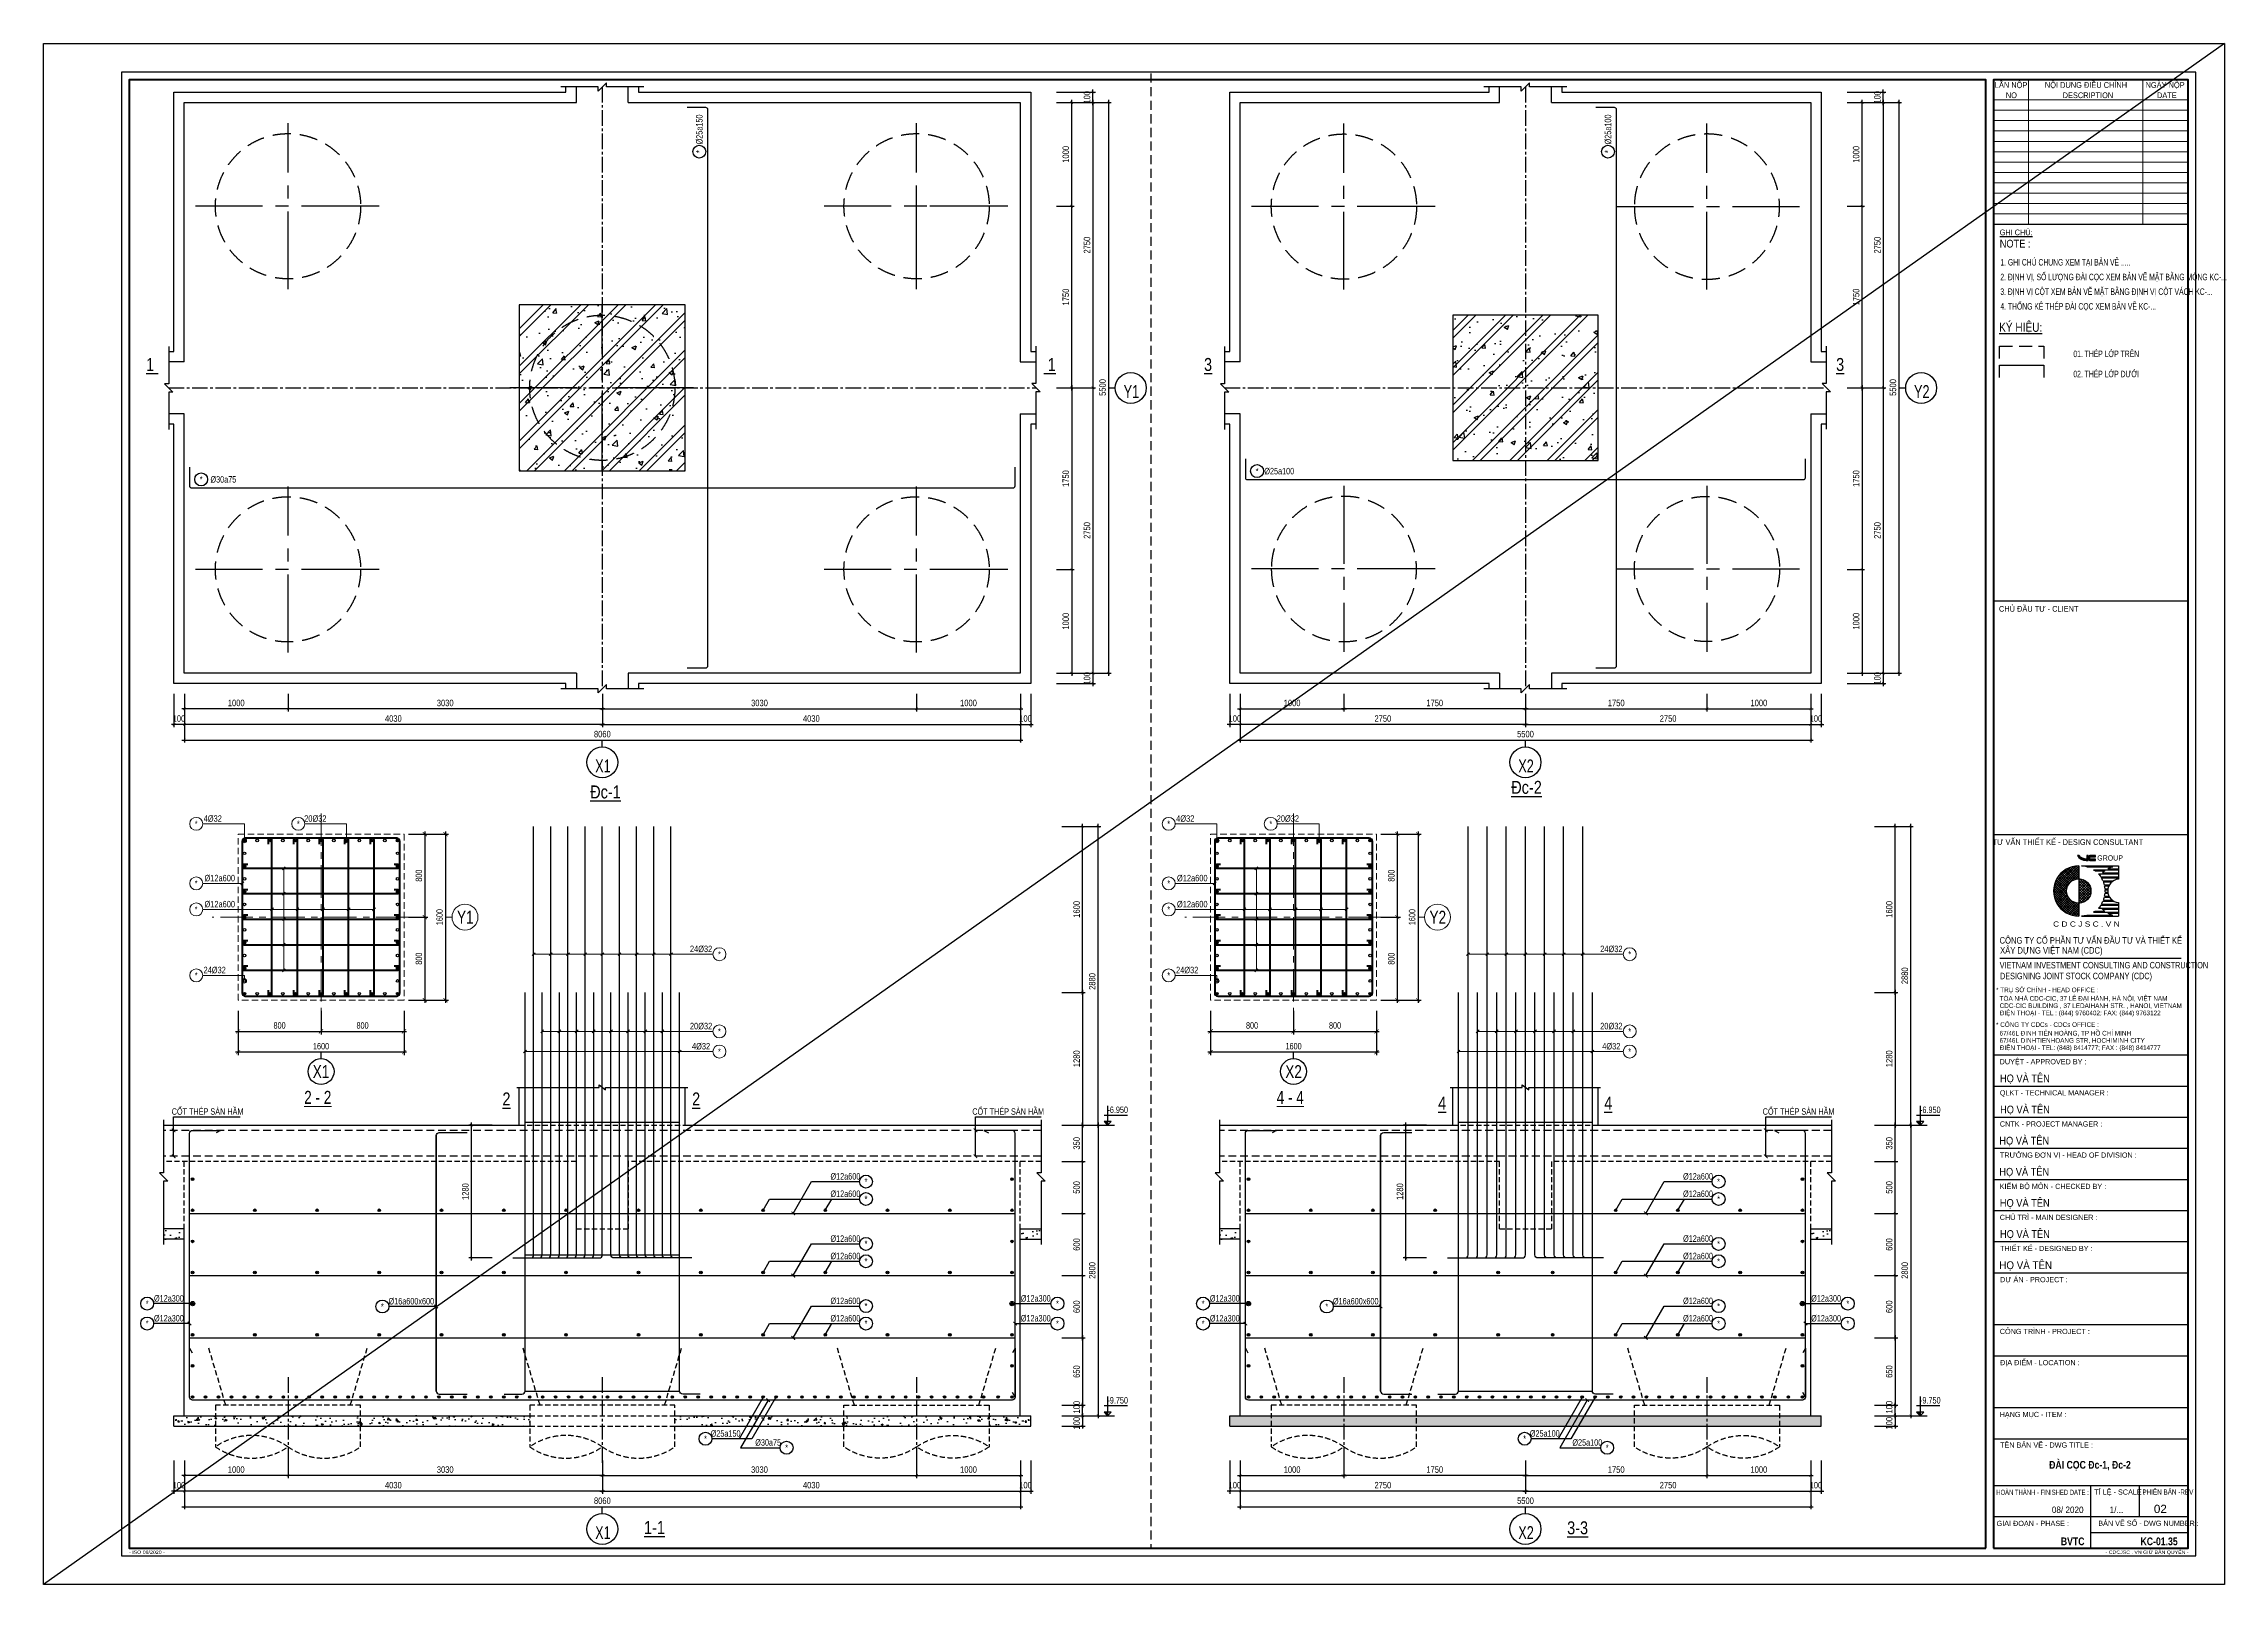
# Model space of a CAD drawing. Extents: x 71 to 2424299, y -14 to 1061502.
# Drawn here: x 1086424 to 1107449, y 521457 to 536307 of the extents above; entities that cross this region are included whole.
import ezdxf
from ezdxf.enums import TextEntityAlignment as Align

# ---------------------------------------------------------------- set-up
doc = ezdxf.new("R2010")
doc.units = 0
doc.header["$LTSCALE"] = 1000
doc.header["$MEASUREMENT"] = 0
doc.header["$PDMODE"] = 3
for name, pattern in [('CENTER', [2, 1.25, -0.25, 0.25, -0.25]), ('CENTER2', [1.125, 0.75, -0.125, 0.125, -0.125]), ('HIDDEN', [0.375, 0.25, -0.125])]:
    doc.linetypes.add(name, pattern=pattern)
doc.layers.get('0').update_dxf_attribs({"linetype": 'CONTINUOUS'})
doc.layers.get('Defpoints').update_dxf_attribs({"linetype": 'CONTINUOUS'})
for name, color, linetype in [('CDC -TEXT KHUNG', 7, 'CONTINUOUS'), ('CDC-KHUNGTEN', 7, 'CONTINUOUS'), ('CDC.01.AXIS', 160, 'CENTER2'), ('CDC.02.DIM', 1, 'CONTINUOUS'), ('CDC.03.BORDER', 3, 'CONTINUOUS'), ('CDC.04.HIDDEN', 8, 'HIDDEN'), ('CDC.05.STEEL', 4, 'CONTINUOUS'), ('CDC.06.TEXT', 2, 'CONTINUOUS'), ('CDC.09.COLUMN', 4, 'CONTINUOUS'), ('CDC.10.HATCH', 9, 'CONTINUOUS'), ('CDC.11.NOTE', 8, 'CONTINUOUS'), ('CDC.12.PILE', 7, 'CONTINUOUS'), ('CDC.14.STEELNUM', 9, 'CONTINUOUS'), ('KCS_BORDER', 3, 'CONTINUOUS'), ('KCS_STEEL_SNODE', 6, 'CONTINUOUS'), ('STEEL_NODE', 6, 'CONTINUOUS')]:
    doc.layers.add(name, color=color, linetype=linetype)
for name, color, linetype, lineweight in [('CDC_01.AXIS', 160, 'CENTER2', 13), ('CDC_02.DIM', 1, 'CONTINUOUS', 18), ('CDC_04.HIDDEN', 8, 'HIDDEN', 15), ('CDC_05.STEEL', 4, 'CONTINUOUS', 50), ('CDC_06.TEXT', 2, 'CONTINUOUS', 18), ('CDC_11.NOTE', 8, 'CONTINUOUS', 18), ('CDC_14.STEELNUM', 9, 'CONTINUOUS', 18)]:
    doc.layers.add(name, color=color, linetype=linetype, lineweight=lineweight)
doc.layers.add('KCS_Plotter', color=11, linetype='CONTINUOUS', plot=False)
doc.styles.add('ARIAL', font='arial.ttf', dxfattribs={"width": 0.8})
doc.styles.add('Arial_4', font='arial.ttf', dxfattribs={"width": 0.75, "height": 3})
doc.styles.add('Arial_B_3', font='arialbd.ttf', dxfattribs={"width": 0.75, "height": 3})
doc.styles.add('BIGTEXT', font='arial.ttf', dxfattribs={"width": 0.8})
doc.styles.add('KC_BIGTEXT', font='arial.ttf', dxfattribs={"width": 0.7})
doc.styles.add('KC_SMTEXT', font='arial.ttf', dxfattribs={"width": 0.7})
doc.styles.add('KCS_BIGTEXT', font='arial.ttf', dxfattribs={"width": 0.75})
doc.styles.add('KCS_SMTEXT', font='arial.ttf', dxfattribs={"width": 0.7})
doc.styles.add('KT CDC', font='arial.ttf', dxfattribs={"width": 0.85, "height": 200})
doc.styles.add('ROMANS', font='arial.ttf', dxfattribs={"width": 0.55})
doc.dimstyles.new('25', dxfattribs={"dimscale": 25, "dimtxt": 2.5, "dimasz": 1, "dimexe": 1, "dimexo": 0, "dimgap": 1, "dimtad": 1, "dimdec": 0, "dimdsep": 46, "dimtxsty": 'ARIAL', "dimblk": 'ARCHTICK', "dimcen": 1, "dimdle": 1, "dimclrd": 256, "dimclre": 256, "dimclrt": 2, "dimadec": 0, "dimazin": 0, "dimtfac": 0.00072, "dimtdec": 0, "dimtix": 1, "dimtmove": 2, "dimatfit": 3, "dimldrblk": 'ARCHTICK', "dimfxl": 1, "dimtolj": 1, "dimarcsym": 0})
doc.dimstyles.new('KCS_DIM25', dxfattribs={"dimscale": 25, "dimtxt": 2.5, "dimasz": 1.6, "dimexe": 1.2, "dimexo": 0, "dimgap": 1, "dimtad": 1, "dimdec": 0, "dimzin": 0, "dimdsep": 46, "dimtxsty": 'KCS_SMTEXT', "dimblk": 'ARCHTICK', "dimcen": 0, "dimdle": 1, "dimclrd": 256, "dimclre": 256, "dimclrt": 2, "dimadec": 0, "dimazin": 0, "dimtfac": 1, "dimtdec": 0, "dimtix": 1, "dimtmove": 2, "dimatfit": 3, "dimfxl": 1, "dimtolj": 1, "dimtzin": 0, "dimarcsym": 0})
pattern_1 = [(50, (0, 0), (430.35611, -37.65128), [45, -495]), (355, (0, 0), (-83.2508, 451.31528), [36, -396]), (100.4514, (35.86, -3.14), (347.10563, 413.66373), [38.24411, -420.68527]), (46.1842, (0, 120), (640.34463, -99.3114), [67.5, -742.5]), (96.6356, (53.36, 111.7), (560.79762, 584.47072), [57.36617, -631.0278]), (351.1842, (0, 120), (560.79717, 584.47116), [54, -594]), (21, (60, 90), (358.14423, -241.57133), [45, -495]), (326, (60, 90), (145.9892, 435.09003), [36, -396]), (71.4514, (89.85, 69.87), (504.13358, 193.5183), [38.24411, -420.68527]), (37.5, (0, 0), (7.295913, 199.736312), [0, -391.2, 0, -402, 0, -397.5]), (7.5, (0, 0), (157.841722, 236.647027), [0, -229.2, 0, -382.2, 0, -151.5]), (327.5, (-133.8, 0), (320.293462, -13.532923), [0, -150, 0, -468, 0, -621]), (317.5, (-193.8, 0), (349.9117, 60.06299), [0, -195, 0, -310.8, 0, -441]), (45, (0, 0), (-180.31223, 180.31223), []), (45, (0, 73.5), (-180.31223, 180.31223), [])]

msp = doc.modelspace()

# ---------------------------------------------------------------- texts
at = {"layer": 'CDC -TEXT KHUNG', "color": 7, "style": 'Arial_B_3', "width": 0.8}
msp.add_text('ĐÀI CỌC Đc-1, Đc-2', height=75, dxfattribs=at).set_placement((1106153.21, 522571.77), align=Align.CENTER)
msp.add_text('KC-01.35', height=75, dxfattribs=at).set_placement((1106999.18, 521834.12), align=Align.RIGHT)
at = {"layer": 'CDC.06.TEXT', "style": 'ARIAL', "width": 0.7}
for s, p in [('%%C25a150', (1092745.84, 535480.1)), ('%%C25a100', (1101506.31, 535480.1))]:
    msp.add_text(s, height=62.5, rotation=90, dxfattribs=at).set_placement(p, align=Align.MIDDLE_CENTER)
at = {"layer": 'CDC.06.TEXT'}
for s, height, style, width, p in [('1. GHI CHÚ CHUNG XEM TẠI BẢN VẼ .....', 62.5, 'ROMANS', 0.6, (1105289.54, 534168.39)), ('2. ĐỊNH VỊ, SỐ LƯỢNG ĐÀI CỌC XEM BẢN VẼ MẶT BẰNG MÓNG KC-...', 62.5, 'ROMANS', 0.6, (1105289.54, 534026.86)), ('4. THỐNG KÊ THÉP ĐÀI CỌC XEM BẢN VẼ KC-...', 62.5, 'ROMANS', 0.6, (1105289.54, 533743.82)), ('3. ĐỊNH VỊ CỘT XEM BẢN VẼ MẶT BẰNG ĐỊNH VỊ CỘT VÁCH KC-...', 62.5, 'ROMANS', 0.6, (1105289.54, 533885.54)), ('%%UKÝ HIỆU:', 87, 'ARIAL', 0.8, (1105277.19, 533529.63, 80000)), ('01. THÉP LỚP TRÊN', 62.5, 'ROMANS', 0.6, (1105993.15, 533285.69)), ('02. THÉP LỚP DƯỚI', 62.5, 'ROMANS', 0.6, (1105993.15, 533091.86))]:
    msp.add_text(s, height=height, dxfattribs=dict(at, style=style, width=width)).set_placement(p)
at = {"layer": 'CDC.06.TEXT', "style": 'ARIAL'}
for s, height, width, p in [('%%U1 ', 125, 0.8, (1087470.9, 533214.86, 0)), ('%%U 1', 125, 0.8, (1096124.62, 533214.86, 0)), ('%%U3', 125, 0.8, (1097650.9, 533214.86, 0)), ('%%U3', 125, 0.8, (1103744.64, 533214.86, 0)), ('%%C25a100', 62.5, 0.7, (1098337.23, 532187.21)), ('%%C30a75', 62.5, 0.7, (1088157.23, 532107.32)), ('%%UĐc-2', 125, 0.8, (1100721.16, 529139.09, 0)), ('%%UĐc-1', 125, 0.8, (1091841.15, 529094.98)), ('CỐT THÉP SÀN HẦM', 62.5, 0.7, (1088005, 526014.64)), ('%%U2', 125, 0.8, (1090886.42, 526135.61)), ('%%U2', 125, 0.8, (1092715.18, 526135.61)), ('CỐT THÉP SÀN HẦM', 62.5, 0.7, (1095723.76, 526014.64)), ('-6.950', 62.5, 0.7, (1096779.49, 526031.23)), ('%%U4', 125, 0.8, (1099908.02, 526095.93)), ('%%U4', 125, 0.8, (1101509.23, 526095.93)), ('CỐT THÉP SÀN HẦM', 62.5, 0.7, (1103343.78, 526014.64)), ('-6.950', 62.5, 0.7, (1104613.92, 526031.23)), ('%%C12a600', 62.5, 0.7, (1094154.11, 525389.85)), ('%%C12a600', 62.5, 0.7, (1102374.13, 525389.85)), ('%%C12a600', 62.5, 0.7, (1094154.11, 525222.04)), ('%%C12a600', 62.5, 0.7, (1102374.13, 525222.04)), ('%%C12a600', 62.5, 0.7, (1094154.11, 524789.85)), ('%%C12a600', 62.5, 0.7, (1102374.13, 524789.85)), ('%%C12a600', 62.5, 0.7, (1094154.11, 524622.04)), ('%%C12a600', 62.5, 0.7, (1102374.13, 524622.04)), ('%%C12a300', 62.5, 0.7, (1087632.19, 524213.75)), ('%%C16a600x600', 62.5, 0.7, (1089969.21, 524186.25)), ('%%C12a600', 62.5, 0.7, (1094154.11, 524189.85)), ('%%C12a300', 62.5, 0.7, (1095989.3, 524213.75)), ('%%C12a300', 62.5, 0.7, (1097812.19, 524213.75)), ('%%C16a600x600', 62.5, 0.7, (1099074.42, 524186.25)), ('%%C12a600', 62.5, 0.7, (1102374.13, 524189.85)), ('%%C12a300', 62.5, 0.7, (1103609.32, 524213.75)), ('%%C12a300', 62.5, 0.7, (1087632.19, 524022.04)), ('%%C12a600', 62.5, 0.7, (1094154.11, 524022.04)), ('%%C12a300', 62.5, 0.7, (1095989.3, 524022.04)), ('%%C12a300', 62.5, 0.7, (1097812.19, 524022.04)), ('%%C12a600', 62.5, 0.7, (1102374.13, 524022.04)), ('%%C12a300', 62.5, 0.7, (1103609.32, 524022.04)), ('-9.750', 62.5, 0.7, (1096779.49, 523231.23)), ('-9.750', 62.5, 0.7, (1104613.92, 523231.23)), ('%%C25a150', 62.5, 0.7, (1092999.38, 522911.8)), ('%%C25a100', 62.5, 0.7, (1100896.88, 522911.8)), ('%%C30a75', 62.5, 0.7, (1093409.63, 522825.14)), ('%%C25a100', 62.5, 0.7, (1101307.13, 522825.14)), ('%%U1-1', 125, 0.8, (1092313.63, 522005.63)), ('%%U3-3', 125, 0.8, (1101213.64, 522002.34))]:
    msp.add_text(s, height=height, dxfattribs=dict(at, width=width)).set_placement(p, align=Align.MIDDLE_CENTER)
at = {"layer": 'CDC.06.TEXT', "char_height": 125, "width": 116.16, "attachment_point": 8, "line_spacing_factor": 0.938532}
for s, insert in [('{\\fArial|b0|i0|c0|p34;\\W0.7;Y1}', (1096911.5, 532890.44)), ('{\\fArial|b0|i0|c0|p34;\\W0.7;Y2}', (1104531.52, 532890.44)), ('{\\fArial|b0|i0|c0|p34;\\W0.7;X1}', (1091816.44, 529282.48)), ('{\\fArial|b0|i0|c0|p34;\\W0.7;X2}', (1100716.45, 529282.48)), ('{\\fArial|b0|i0|c0|p34;\\W0.7;X1}', (1091816.44, 521893.13)), ('{\\fArial|b0|i0|c0|p34;\\W0.7;X2}', (1100716.45, 521893.13))]:
    msp.add_mtext(s, dxfattribs=dict(at, insert=insert))
at = {"layer": 'CDC.14.STEELNUM', "style": 'ARIAL', "width": 0.7}
for p in [(1092745.84, 535266.07), (1101506.31, 535266.07)]:
    msp.add_text('*', height=62.5, rotation=90, dxfattribs=at).set_placement(p, align=Align.MIDDLE_CENTER)
for p in [(1098123.21, 532187.21), (1087943.21, 532107.32), (1094352.72, 525339.08), (1102572.74, 525339.08), (1094352.72, 525171.27), (1102572.74, 525171.27), (1094352.72, 524739.08), (1094352.72, 524571.27), (1102572.74, 524739.08), (1102572.74, 524571.27), (1087422.53, 524162.98), (1089690.25, 524135.48), (1094352.72, 524139.08), (1096198.48, 524162.98), (1097602.53, 524162.98), (1098795.46, 524135.48), (1102572.74, 524139.08), (1103818.5, 524162.98), (1087422.53, 523971.27), (1094352.72, 523971.27), (1096198.48, 523971.27), (1097602.53, 523971.27), (1102572.74, 523971.27), (1103818.5, 523971.27), (1092805.47, 522861.03), (1100702.97, 522861.03), (1093587.21, 522774.37), (1101498.56, 522774.37)]:
    msp.add_text('*', height=62.5, dxfattribs=at).set_placement(p, align=Align.MIDDLE_CENTER)
at = {"layer": 'CDC_02.DIM', "color": 4, "style": 'KCS_BIGTEXT', "text_generation_flag": 6, "width": 0.75}
for tag, p in [('Y1', (1090489.68, 527887.97)), ('Y2', (1099865.81, 527887.97))]:
    msp.add_attdef(tag, text='.', height=125, rotation=180, dxfattribs=at).set_placement(p, align=Align.MIDDLE)
at = {"layer": 'CDC_06.TEXT', "style": 'KC_SMTEXT', "width": 0.75}
for s, p in [('4%%C32', (1088054.96, 528807.31)), ('20%%C32', (1089044, 528807.31)), ('4%%C32', (1097431.08, 528807.31)), ('20%%C32', (1098420.13, 528807.31)), ('%%C12a600', (1088122.27, 528233.16)), ('%%C12a600', (1097498.39, 528233.16)), ('%%C12a600', (1088122.27, 527982.28)), ('%%C12a600', (1097498.39, 527982.28)), ('24%%C32', (1092762.69, 527550.96)), ('24%%C32', (1101538.72, 527550.96)), ('24%%C32', (1088073.36, 527346.94)), ('24%%C32', (1097449.49, 527346.94)), ('20%%C32', (1092762.69, 526806.98)), ('4%%C32', (1092762.69, 526612.82)), ('20%%C32', (1101538.72, 526806.98)), ('4%%C32', (1101538.72, 526612.82))]:
    msp.add_text(s, height=62.5, dxfattribs=at).set_placement(p, align=Align.CENTER)
at = {"layer": 'CDC_06.TEXT', "color": 4, "style": 'KC_BIGTEXT', "width": 0.75}
for s, p in [('%%U2 - 2', (1089067.16, 526088.64)), ('%%U4 - 4', (1098443.29, 526088.64))]:
    msp.add_text(s, height=125, dxfattribs=at).set_placement(p, align=Align.CENTER)
at = {"layer": 'CDC_14.STEELNUM', "style": 'KC_SMTEXT', "width": 0.65}
for p in [(1087895.22, 528787.31), (1088879.29, 528787.31), (1097271.35, 528787.31), (1098255.42, 528787.31), (1087895.22, 528213.16), (1097271.35, 528213.16), (1087895.22, 527962.28), (1097271.35, 527962.28), (1092939.88, 527530.96), (1101715.91, 527530.96), (1087895.22, 527326.94), (1097271.35, 527326.94), (1092939.88, 526786.98), (1101715.91, 526786.98), (1092939.88, 526592.82), (1101715.91, 526592.82)]:
    msp.add_text('*', height=62.5, dxfattribs=at).set_placement(p, align=Align.MIDDLE_CENTER)

# ---------------------------------------------------------------- blocks, each defined once
blk = doc.blocks.new('_ArchTick')
at = {"color": 0, "linetype": 'ByBlock', "const_width": 0.15}
blk.add_lwpolyline([(-0.5, -0.5), (0.5, 0.5)], dxfattribs=at)
blk = doc.blocks.new('*D36')
at = {"layer": 'CDC.02.DIM', "lineweight": -2, "transparency": 16777216}
for p, q in [((1087781, 530040), (1087781, 529720)), ((1091811, 530040), (1091811, 529720)), ((1091836, 529745), (1087756, 529745))]:
    blk.add_line(p, q, dxfattribs=at)
at = {"layer": 'Defpoints', "color": 0, "transparency": 16777216}
for p in [(1087781, 530040), (1091811, 530040), (1087781, 529745)]:
    blk.add_point(p, dxfattribs=at)
at = {"layer": 'CDC.02.DIM', "lineweight": -2, "transparency": 16777216, "xscale": 25, "yscale": 25, "zscale": 25, "rotation": 180}
blk.add_blockref('_ArchTick', (1087781, 529745), dxfattribs=at)
at = {"layer": 'CDC.02.DIM', "lineweight": -2, "transparency": 16777216, "xscale": 25, "yscale": 25, "zscale": 25}
blk.add_blockref('_ArchTick', (1091811, 529745), dxfattribs=at)
at = {"layer": 'CDC.02.DIM', "color": 2, "transparency": 16777216, "insert": (1089796, 529802), "char_height": 62.5, "attachment_point": 5, "style": 'ARIAL'}
blk.add_mtext('\\A1;4030', dxfattribs=at)
blk = doc.blocks.new('*D37')
at = {"layer": 'CDC.02.DIM', "lineweight": -2, "transparency": 16777216}
for p, q in [((1087681, 530040), (1087681, 529720)), ((1087781, 530040), (1087781, 529720)), ((1087806, 529745), (1087656, 529745))]:
    blk.add_line(p, q, dxfattribs=at)
at = {"layer": 'Defpoints', "color": 0, "transparency": 16777216}
for p in [(1087681, 530040), (1087781, 530040), (1087681, 529745)]:
    blk.add_point(p, dxfattribs=at)
at = {"layer": 'CDC.02.DIM', "lineweight": -2, "transparency": 16777216, "xscale": 25, "yscale": 25, "zscale": 25, "rotation": 180}
blk.add_blockref('_ArchTick', (1087681, 529745), dxfattribs=at)
at = {"layer": 'CDC.02.DIM', "lineweight": -2, "transparency": 16777216, "xscale": 25, "yscale": 25, "zscale": 25}
blk.add_blockref('_ArchTick', (1087781, 529745), dxfattribs=at)
at = {"layer": 'CDC.02.DIM', "color": 2, "transparency": 16777216, "insert": (1087729, 529802), "char_height": 62.5, "attachment_point": 5, "style": 'ARIAL'}
blk.add_mtext('\\A1;100', dxfattribs=at)
blk = doc.blocks.new('*D38')
at = {"layer": 'CDC.02.DIM', "lineweight": -2, "transparency": 16777216}
for p, q in [((1091811, 530040), (1091811, 529720)), ((1095841, 530040), (1095841, 529720)), ((1091786, 529745), (1095866, 529745))]:
    blk.add_line(p, q, dxfattribs=at)
at = {"layer": 'Defpoints', "color": 0, "transparency": 16777216}
for p in [(1091811, 530040), (1095841, 530040), (1095841, 529745)]:
    blk.add_point(p, dxfattribs=at)
at = {"layer": 'CDC.02.DIM', "lineweight": -2, "transparency": 16777216, "xscale": 25, "yscale": 25, "zscale": 25, "rotation": 180}
blk.add_blockref('_ArchTick', (1091811, 529745), dxfattribs=at)
at = {"layer": 'CDC.02.DIM', "lineweight": -2, "transparency": 16777216, "xscale": 25, "yscale": 25, "zscale": 25}
blk.add_blockref('_ArchTick', (1095841, 529745), dxfattribs=at)
at = {"layer": 'CDC.02.DIM', "color": 2, "transparency": 16777216, "insert": (1093826, 529802), "char_height": 62.5, "attachment_point": 5, "style": 'ARIAL'}
blk.add_mtext('\\A1;4030', dxfattribs=at)
blk = doc.blocks.new('*D39')
at = {"layer": 'CDC.02.DIM', "lineweight": -2, "transparency": 16777216}
for p, q in [((1095841, 530040), (1095841, 529720)), ((1095941, 530040), (1095941, 529720)), ((1095816, 529745), (1095966, 529745))]:
    blk.add_line(p, q, dxfattribs=at)
at = {"layer": 'Defpoints', "color": 0, "transparency": 16777216}
for p in [(1095841, 530040), (1095941, 530040), (1095941, 529745)]:
    blk.add_point(p, dxfattribs=at)
at = {"layer": 'CDC.02.DIM', "lineweight": -2, "transparency": 16777216, "xscale": 25, "yscale": 25, "zscale": 25, "rotation": 180}
blk.add_blockref('_ArchTick', (1095841, 529745), dxfattribs=at)
at = {"layer": 'CDC.02.DIM', "lineweight": -2, "transparency": 16777216, "xscale": 25, "yscale": 25, "zscale": 25}
blk.add_blockref('_ArchTick', (1095941, 529745), dxfattribs=at)
at = {"layer": 'CDC.02.DIM', "color": 2, "transparency": 16777216, "insert": (1095891, 529802), "char_height": 62.5, "attachment_point": 5, "style": 'ARIAL'}
blk.add_mtext('\\A1;100', dxfattribs=at)
blk = doc.blocks.new('*D40')
at = {"layer": 'CDC.02.DIM', "lineweight": -2, "transparency": 16777216}
for p, q in [((1087781, 530040), (1087781, 529570)), ((1095841, 530040), (1095841, 529570)), ((1087756, 529595), (1095866, 529595))]:
    blk.add_line(p, q, dxfattribs=at)
at = {"layer": 'Defpoints', "color": 0, "transparency": 16777216}
for p in [(1087781, 530040), (1095841, 530040), (1095841, 529595)]:
    blk.add_point(p, dxfattribs=at)
at = {"layer": 'CDC.02.DIM', "lineweight": -2, "transparency": 16777216, "xscale": 25, "yscale": 25, "zscale": 25, "rotation": 180}
blk.add_blockref('_ArchTick', (1087781, 529595), dxfattribs=at)
at = {"layer": 'CDC.02.DIM', "lineweight": -2, "transparency": 16777216, "xscale": 25, "yscale": 25, "zscale": 25}
blk.add_blockref('_ArchTick', (1095841, 529595), dxfattribs=at)
at = {"layer": 'CDC.02.DIM', "color": 2, "transparency": 16777216, "insert": (1091811, 529652), "char_height": 62.5, "attachment_point": 5, "style": 'ARIAL'}
blk.add_mtext('\\A1;8060', dxfattribs=at)
blk = doc.blocks.new('*D41')
at = {"layer": 'CDC.02.DIM', "lineweight": -2, "transparency": 16777216}
for p, q in [((1091836, 529895), (1088756, 529895)), ((1088781, 530040), (1088781, 529870)), ((1091811, 530040), (1091811, 529870))]:
    blk.add_line(p, q, dxfattribs=at)
at = {"layer": 'Defpoints', "color": 0, "transparency": 16777216}
for p in [(1088781, 530040), (1088781, 529895), (1091811, 530040)]:
    blk.add_point(p, dxfattribs=at)
at = {"layer": 'CDC.02.DIM', "lineweight": -2, "transparency": 16777216, "xscale": 25, "yscale": 25, "zscale": 25, "rotation": 180}
blk.add_blockref('_ArchTick', (1088781, 529895), dxfattribs=at)
at = {"layer": 'CDC.02.DIM', "lineweight": -2, "transparency": 16777216, "xscale": 25, "yscale": 25, "zscale": 25}
blk.add_blockref('_ArchTick', (1091811, 529895), dxfattribs=at)
at = {"layer": 'CDC.02.DIM', "color": 2, "transparency": 16777216, "insert": (1090296, 529952), "char_height": 62.5, "attachment_point": 5, "style": 'ARIAL'}
blk.add_mtext('\\A1;3030', dxfattribs=at)
blk = doc.blocks.new('*D42')
at = {"layer": 'CDC.02.DIM', "lineweight": -2, "transparency": 16777216}
for p, q in [((1091786, 529895), (1094866, 529895)), ((1091811, 530040), (1091811, 529870)), ((1094841, 530040), (1094841, 529870))]:
    blk.add_line(p, q, dxfattribs=at)
at = {"layer": 'Defpoints', "color": 0, "transparency": 16777216}
for p in [(1091811, 530040), (1094841, 530040), (1094841, 529895)]:
    blk.add_point(p, dxfattribs=at)
at = {"layer": 'CDC.02.DIM', "lineweight": -2, "transparency": 16777216, "xscale": 25, "yscale": 25, "zscale": 25, "rotation": 180}
blk.add_blockref('_ArchTick', (1091811, 529895), dxfattribs=at)
at = {"layer": 'CDC.02.DIM', "lineweight": -2, "transparency": 16777216, "xscale": 25, "yscale": 25, "zscale": 25}
blk.add_blockref('_ArchTick', (1094841, 529895), dxfattribs=at)
at = {"layer": 'CDC.02.DIM', "color": 2, "transparency": 16777216, "insert": (1093326, 529952), "char_height": 62.5, "attachment_point": 5, "style": 'ARIAL'}
blk.add_mtext('\\A1;3030', dxfattribs=at)
blk = doc.blocks.new('*D43')
at = {"layer": 'CDC.02.DIM', "lineweight": -2, "transparency": 16777216}
for p, q in [((1096191, 535740), (1096566, 535740)), ((1096541, 535765), (1096541, 532965)), ((1096191, 532990), (1096566, 532990))]:
    blk.add_line(p, q, dxfattribs=at)
at = {"layer": 'Defpoints', "color": 0, "transparency": 16777216}
for p in [(1096191, 535740), (1096191, 532990), (1096541, 532990)]:
    blk.add_point(p, dxfattribs=at)
at = {"layer": 'CDC.02.DIM', "lineweight": -2, "transparency": 16777216, "xscale": 25, "yscale": 25, "zscale": 25}
for p, rotation in [((1096541, 535740), 90), ((1096541, 532990), 270)]:
    blk.add_blockref('_ArchTick', p, dxfattribs=dict(at, rotation=rotation))
at = {"layer": 'CDC.02.DIM', "color": 2, "transparency": 16777216, "insert": (1096484, 534365), "char_height": 62.5, "attachment_point": 5, "rotation": 90, "style": 'ARIAL'}
blk.add_mtext('\\A1;2750', dxfattribs=at)
blk = doc.blocks.new('*D44')
at = {"layer": 'CDC.02.DIM', "lineweight": -2, "transparency": 16777216}
for p, q in [((1096191, 532990), (1096566, 532990)), ((1096541, 533015), (1096541, 530215)), ((1096191, 530240), (1096566, 530240))]:
    blk.add_line(p, q, dxfattribs=at)
at = {"layer": 'Defpoints', "color": 0, "transparency": 16777216}
for p in [(1096191, 532990), (1096191, 530240), (1096541, 530240)]:
    blk.add_point(p, dxfattribs=at)
at = {"layer": 'CDC.02.DIM', "lineweight": -2, "transparency": 16777216, "xscale": 25, "yscale": 25, "zscale": 25}
for p, rotation in [((1096541, 532990), 90), ((1096541, 530240), 270)]:
    blk.add_blockref('_ArchTick', p, dxfattribs=dict(at, rotation=rotation))
at = {"layer": 'CDC.02.DIM', "color": 2, "transparency": 16777216, "insert": (1096484, 531615), "char_height": 62.5, "attachment_point": 5, "rotation": 90, "style": 'ARIAL'}
blk.add_mtext('\\A1;2750', dxfattribs=at)
blk = doc.blocks.new('*D45')
at = {"layer": 'CDC.02.DIM', "lineweight": -2, "transparency": 16777216}
for p, q in [((1096191, 535740), (1096716, 535740)), ((1096691, 535765), (1096691, 530215)), ((1096191, 530240), (1096716, 530240))]:
    blk.add_line(p, q, dxfattribs=at)
at = {"layer": 'Defpoints', "color": 0, "transparency": 16777216}
for p in [(1096191, 535740), (1096191, 530240), (1096691, 530240)]:
    blk.add_point(p, dxfattribs=at)
at = {"layer": 'CDC.02.DIM', "lineweight": -2, "transparency": 16777216, "xscale": 25, "yscale": 25, "zscale": 25}
for p, rotation in [((1096691, 535740), 90), ((1096691, 530240), 270)]:
    blk.add_blockref('_ArchTick', p, dxfattribs=dict(at, rotation=rotation))
at = {"layer": 'CDC.02.DIM', "color": 2, "transparency": 16777216, "insert": (1096634, 532993), "char_height": 62.5, "attachment_point": 5, "rotation": 90, "style": 'ARIAL'}
blk.add_mtext('\\A1;5500', dxfattribs=at)
blk = doc.blocks.new('*D46')
at = {"layer": 'CDC.02.DIM', "lineweight": -2, "transparency": 16777216}
for p, q in [((1096191, 535840), (1096566, 535840)), ((1096191, 535740), (1096566, 535740)), ((1096541, 535715), (1096541, 535865))]:
    blk.add_line(p, q, dxfattribs=at)
at = {"layer": 'Defpoints', "color": 0, "transparency": 16777216}
for p in [(1096191, 535840), (1096191, 535740), (1096541, 535840)]:
    blk.add_point(p, dxfattribs=at)
at = {"layer": 'CDC.02.DIM', "lineweight": -2, "transparency": 16777216, "xscale": 25, "yscale": 25, "zscale": 25}
for p, rotation in [((1096541, 535840), 90), ((1096541, 535740), 270)]:
    blk.add_blockref('_ArchTick', p, dxfattribs=dict(at, rotation=rotation))
at = {"layer": 'CDC.02.DIM', "color": 2, "transparency": 16777216, "insert": (1096484, 535790), "char_height": 62.5, "attachment_point": 5, "rotation": 90, "style": 'ARIAL'}
blk.add_mtext('\\A1;100', dxfattribs=at)
blk = doc.blocks.new('*D47')
at = {"layer": 'CDC.02.DIM', "lineweight": -2, "transparency": 16777216}
for p, q in [((1096541, 530265), (1096541, 530115)), ((1096191, 530240), (1096566, 530240)), ((1096191, 530140), (1096566, 530140))]:
    blk.add_line(p, q, dxfattribs=at)
at = {"layer": 'Defpoints', "color": 0, "transparency": 16777216}
for p in [(1096191, 530240), (1096191, 530140), (1096541, 530140)]:
    blk.add_point(p, dxfattribs=at)
at = {"layer": 'CDC.02.DIM', "lineweight": -2, "transparency": 16777216, "xscale": 25, "yscale": 25, "zscale": 25}
for p, rotation in [((1096541, 530240), 90), ((1096541, 530140), 270)]:
    blk.add_blockref('_ArchTick', p, dxfattribs=dict(at, rotation=rotation))
at = {"layer": 'CDC.02.DIM', "color": 2, "transparency": 16777216, "insert": (1096484, 530190), "char_height": 62.5, "attachment_point": 5, "rotation": 90, "style": 'ARIAL'}
blk.add_mtext('\\A1;100', dxfattribs=at)
blk = doc.blocks.new('*D48')
at = {"layer": 'CDC.02.DIM', "lineweight": -2, "transparency": 16777216}
for p, q in [((1096191, 534740), (1096361, 534740)), ((1096336, 532965), (1096336, 534765)), ((1096191, 532990), (1096361, 532990))]:
    blk.add_line(p, q, dxfattribs=at)
at = {"layer": 'Defpoints', "color": 0, "transparency": 16777216}
for p in [(1096191, 534740), (1096336, 534740), (1096191, 532990)]:
    blk.add_point(p, dxfattribs=at)
at = {"layer": 'CDC.02.DIM', "lineweight": -2, "transparency": 16777216, "xscale": 25, "yscale": 25, "zscale": 25}
for p, rotation in [((1096336, 534740), 90), ((1096336, 532990), 270)]:
    blk.add_blockref('_ArchTick', p, dxfattribs=dict(at, rotation=rotation))
at = {"layer": 'CDC.02.DIM', "color": 2, "transparency": 16777216, "insert": (1096279, 533865), "char_height": 62.5, "attachment_point": 5, "rotation": 90, "style": 'ARIAL'}
blk.add_mtext('\\A1;1750', dxfattribs=at)
blk = doc.blocks.new('*D49')
at = {"layer": 'CDC.02.DIM', "lineweight": -2, "transparency": 16777216}
for p, q in [((1096191, 532990), (1096361, 532990)), ((1096336, 533015), (1096336, 531215)), ((1096191, 531240), (1096361, 531240))]:
    blk.add_line(p, q, dxfattribs=at)
at = {"layer": 'Defpoints', "color": 0, "transparency": 16777216}
for p in [(1096191, 532990), (1096191, 531240), (1096336, 531240)]:
    blk.add_point(p, dxfattribs=at)
at = {"layer": 'CDC.02.DIM', "lineweight": -2, "transparency": 16777216, "xscale": 25, "yscale": 25, "zscale": 25}
for p, rotation in [((1096336, 532990), 90), ((1096336, 531240), 270)]:
    blk.add_blockref('_ArchTick', p, dxfattribs=dict(at, rotation=rotation))
at = {"layer": 'CDC.02.DIM', "color": 2, "transparency": 16777216, "insert": (1096279, 532115), "char_height": 62.5, "attachment_point": 5, "rotation": 90, "style": 'ARIAL'}
blk.add_mtext('\\A1;1750', dxfattribs=at)
blk = doc.blocks.new('*D50')
at = {"layer": 'CDC.02.DIM', "lineweight": -2, "transparency": 16777216}
for p, q in [((1087781, 522651), (1087781, 522331)), ((1091811, 522651), (1091811, 522331)), ((1091836, 522356), (1087756, 522356))]:
    blk.add_line(p, q, dxfattribs=at)
at = {"layer": 'Defpoints', "color": 0, "transparency": 16777216}
for p in [(1087781, 522651), (1091811, 522651), (1087781, 522356)]:
    blk.add_point(p, dxfattribs=at)
at = {"layer": 'CDC.02.DIM', "lineweight": -2, "transparency": 16777216, "xscale": 25, "yscale": 25, "zscale": 25, "rotation": 180}
blk.add_blockref('_ArchTick', (1087781, 522356), dxfattribs=at)
at = {"layer": 'CDC.02.DIM', "lineweight": -2, "transparency": 16777216, "xscale": 25, "yscale": 25, "zscale": 25}
blk.add_blockref('_ArchTick', (1091811, 522356), dxfattribs=at)
at = {"layer": 'CDC.02.DIM', "color": 2, "transparency": 16777216, "insert": (1089796, 522413), "char_height": 62.5, "attachment_point": 5, "style": 'ARIAL'}
blk.add_mtext('\\A1;4030', dxfattribs=at)
blk = doc.blocks.new('*D51')
at = {"layer": 'CDC.02.DIM', "lineweight": -2, "transparency": 16777216}
for p, q in [((1087681, 522651), (1087681, 522331)), ((1087781, 522651), (1087781, 522331)), ((1087806, 522356), (1087656, 522356))]:
    blk.add_line(p, q, dxfattribs=at)
at = {"layer": 'Defpoints', "color": 0, "transparency": 16777216}
for p in [(1087681, 522651), (1087781, 522651), (1087681, 522356)]:
    blk.add_point(p, dxfattribs=at)
at = {"layer": 'CDC.02.DIM', "lineweight": -2, "transparency": 16777216, "xscale": 25, "yscale": 25, "zscale": 25, "rotation": 180}
blk.add_blockref('_ArchTick', (1087681, 522356), dxfattribs=at)
at = {"layer": 'CDC.02.DIM', "lineweight": -2, "transparency": 16777216, "xscale": 25, "yscale": 25, "zscale": 25}
blk.add_blockref('_ArchTick', (1087781, 522356), dxfattribs=at)
at = {"layer": 'CDC.02.DIM', "color": 2, "transparency": 16777216, "insert": (1087729, 522413), "char_height": 62.5, "attachment_point": 5, "style": 'ARIAL'}
blk.add_mtext('\\A1;100', dxfattribs=at)
blk = doc.blocks.new('*D52')
at = {"layer": 'CDC.02.DIM', "lineweight": -2, "transparency": 16777216}
for p, q in [((1091811, 522651), (1091811, 522331)), ((1095841, 522651), (1095841, 522331)), ((1091786, 522356), (1095866, 522356))]:
    blk.add_line(p, q, dxfattribs=at)
at = {"layer": 'Defpoints', "color": 0, "transparency": 16777216}
for p in [(1091811, 522651), (1095841, 522651), (1095841, 522356)]:
    blk.add_point(p, dxfattribs=at)
at = {"layer": 'CDC.02.DIM', "lineweight": -2, "transparency": 16777216, "xscale": 25, "yscale": 25, "zscale": 25, "rotation": 180}
blk.add_blockref('_ArchTick', (1091811, 522356), dxfattribs=at)
at = {"layer": 'CDC.02.DIM', "lineweight": -2, "transparency": 16777216, "xscale": 25, "yscale": 25, "zscale": 25}
blk.add_blockref('_ArchTick', (1095841, 522356), dxfattribs=at)
at = {"layer": 'CDC.02.DIM', "color": 2, "transparency": 16777216, "insert": (1093826, 522413), "char_height": 62.5, "attachment_point": 5, "style": 'ARIAL'}
blk.add_mtext('\\A1;4030', dxfattribs=at)
blk = doc.blocks.new('*D53')
at = {"layer": 'CDC.02.DIM', "lineweight": -2, "transparency": 16777216}
for p, q in [((1095841, 522651), (1095841, 522331)), ((1095941, 522651), (1095941, 522331)), ((1095816, 522356), (1095966, 522356))]:
    blk.add_line(p, q, dxfattribs=at)
at = {"layer": 'Defpoints', "color": 0, "transparency": 16777216}
for p in [(1095841, 522651), (1095941, 522651), (1095941, 522356)]:
    blk.add_point(p, dxfattribs=at)
at = {"layer": 'CDC.02.DIM', "lineweight": -2, "transparency": 16777216, "xscale": 25, "yscale": 25, "zscale": 25, "rotation": 180}
blk.add_blockref('_ArchTick', (1095841, 522356), dxfattribs=at)
at = {"layer": 'CDC.02.DIM', "lineweight": -2, "transparency": 16777216, "xscale": 25, "yscale": 25, "zscale": 25}
blk.add_blockref('_ArchTick', (1095941, 522356), dxfattribs=at)
at = {"layer": 'CDC.02.DIM', "color": 2, "transparency": 16777216, "insert": (1095891, 522413), "char_height": 62.5, "attachment_point": 5, "style": 'ARIAL'}
blk.add_mtext('\\A1;100', dxfattribs=at)
blk = doc.blocks.new('*D54')
at = {"layer": 'CDC.02.DIM', "lineweight": -2, "transparency": 16777216}
for p, q in [((1087781, 522651), (1087781, 522181)), ((1095841, 522651), (1095841, 522181)), ((1087756, 522206), (1095866, 522206))]:
    blk.add_line(p, q, dxfattribs=at)
at = {"layer": 'Defpoints', "color": 0, "transparency": 16777216}
for p in [(1087781, 522651), (1095841, 522651), (1095841, 522206)]:
    blk.add_point(p, dxfattribs=at)
at = {"layer": 'CDC.02.DIM', "lineweight": -2, "transparency": 16777216, "xscale": 25, "yscale": 25, "zscale": 25, "rotation": 180}
blk.add_blockref('_ArchTick', (1087781, 522206), dxfattribs=at)
at = {"layer": 'CDC.02.DIM', "lineweight": -2, "transparency": 16777216, "xscale": 25, "yscale": 25, "zscale": 25}
blk.add_blockref('_ArchTick', (1095841, 522206), dxfattribs=at)
at = {"layer": 'CDC.02.DIM', "color": 2, "transparency": 16777216, "insert": (1091811, 522263), "char_height": 62.5, "attachment_point": 5, "style": 'ARIAL'}
blk.add_mtext('\\A1;8060', dxfattribs=at)
blk = doc.blocks.new('*D55')
at = {"layer": 'CDC.02.DIM', "lineweight": -2, "transparency": 16777216}
for p, q in [((1091836, 522506), (1088756, 522506)), ((1088781, 522651), (1088781, 522481)), ((1091811, 522651), (1091811, 522481))]:
    blk.add_line(p, q, dxfattribs=at)
at = {"layer": 'Defpoints', "color": 0, "transparency": 16777216}
for p in [(1088781, 522651), (1088781, 522506), (1091811, 522651)]:
    blk.add_point(p, dxfattribs=at)
at = {"layer": 'CDC.02.DIM', "lineweight": -2, "transparency": 16777216, "xscale": 25, "yscale": 25, "zscale": 25, "rotation": 180}
blk.add_blockref('_ArchTick', (1088781, 522506), dxfattribs=at)
at = {"layer": 'CDC.02.DIM', "lineweight": -2, "transparency": 16777216, "xscale": 25, "yscale": 25, "zscale": 25}
blk.add_blockref('_ArchTick', (1091811, 522506), dxfattribs=at)
at = {"layer": 'CDC.02.DIM', "color": 2, "transparency": 16777216, "insert": (1090296, 522563), "char_height": 62.5, "attachment_point": 5, "style": 'ARIAL'}
blk.add_mtext('\\A1;3030', dxfattribs=at)
blk = doc.blocks.new('*D56')
at = {"layer": 'CDC.02.DIM', "lineweight": -2, "transparency": 16777216}
for p, q in [((1091786, 522506), (1094866, 522506)), ((1091811, 522651), (1091811, 522481)), ((1094841, 522651), (1094841, 522481))]:
    blk.add_line(p, q, dxfattribs=at)
at = {"layer": 'Defpoints', "color": 0, "transparency": 16777216}
for p in [(1091811, 522651), (1094841, 522651), (1094841, 522506)]:
    blk.add_point(p, dxfattribs=at)
at = {"layer": 'CDC.02.DIM', "lineweight": -2, "transparency": 16777216, "xscale": 25, "yscale": 25, "zscale": 25, "rotation": 180}
blk.add_blockref('_ArchTick', (1091811, 522506), dxfattribs=at)
at = {"layer": 'CDC.02.DIM', "lineweight": -2, "transparency": 16777216, "xscale": 25, "yscale": 25, "zscale": 25}
blk.add_blockref('_ArchTick', (1094841, 522506), dxfattribs=at)
at = {"layer": 'CDC.02.DIM', "color": 2, "transparency": 16777216, "insert": (1093326, 522563), "char_height": 62.5, "attachment_point": 5, "style": 'ARIAL'}
blk.add_mtext('\\A1;3030', dxfattribs=at)
blk = doc.blocks.new('*D57')
at = {"layer": 'CDC.02.DIM', "lineweight": -2, "transparency": 16777216}
for p, q in [((1096441, 523108), (1096441, 522958)), ((1096241, 523083), (1096466, 523083)), ((1096241, 522983), (1096466, 522983))]:
    blk.add_line(p, q, dxfattribs=at)
at = {"layer": 'Defpoints', "color": 0, "transparency": 16777216}
for p in [(1096241, 523083), (1096241, 522983), (1096441, 522983)]:
    blk.add_point(p, dxfattribs=at)
at = {"layer": 'CDC.02.DIM', "lineweight": -2, "transparency": 16777216, "xscale": 25, "yscale": 25, "zscale": 25}
for p, rotation in [((1096441, 523083), 90), ((1096441, 522983), 270)]:
    blk.add_blockref('_ArchTick', p, dxfattribs=dict(at, rotation=rotation))
at = {"layer": 'CDC.02.DIM', "color": 2, "transparency": 16777216, "insert": (1096384, 523010), "char_height": 62.5, "attachment_point": 5, "rotation": 90, "style": 'ARIAL'}
blk.add_mtext('\\A1;100', dxfattribs=at)
blk = doc.blocks.new('*D58')
at = {"layer": 'CDC.02.DIM', "lineweight": -2, "transparency": 16777216}
for p, q in [((1096241, 523183), (1096466, 523183)), ((1096441, 523058), (1096441, 523208)), ((1096241, 523083), (1096466, 523083))]:
    blk.add_line(p, q, dxfattribs=at)
at = {"layer": 'Defpoints', "color": 0, "transparency": 16777216}
for p in [(1096241, 523183), (1096441, 523183), (1096241, 523083)]:
    blk.add_point(p, dxfattribs=at)
at = {"layer": 'CDC.02.DIM', "lineweight": -2, "transparency": 16777216, "xscale": 25, "yscale": 25, "zscale": 25}
for p, rotation in [((1096441, 523183), 90), ((1096441, 523083), 270)]:
    blk.add_blockref('_ArchTick', p, dxfattribs=dict(at, rotation=rotation))
at = {"layer": 'CDC.02.DIM', "color": 2, "transparency": 16777216, "insert": (1096384, 523165), "char_height": 62.5, "attachment_point": 5, "rotation": 90, "style": 'ARIAL'}
blk.add_mtext('\\A1;100', dxfattribs=at)
blk = doc.blocks.new('*D59')
at = {"layer": 'CDC.02.DIM', "lineweight": -2, "transparency": 16777216}
for p, q in [((1096241, 524433), (1096466, 524433)), ((1096441, 523808), (1096441, 524458)), ((1096241, 523833), (1096466, 523833))]:
    blk.add_line(p, q, dxfattribs=at)
at = {"layer": 'Defpoints', "color": 0, "transparency": 16777216}
for p in [(1096241, 524433), (1096441, 524433), (1096241, 523833)]:
    blk.add_point(p, dxfattribs=at)
at = {"layer": 'CDC.02.DIM', "lineweight": -2, "transparency": 16777216, "xscale": 25, "yscale": 25, "zscale": 25}
for p, rotation in [((1096441, 524433), 90), ((1096441, 523833), 270)]:
    blk.add_blockref('_ArchTick', p, dxfattribs=dict(at, rotation=rotation))
at = {"layer": 'CDC.02.DIM', "color": 2, "transparency": 16777216, "insert": (1096384, 524133), "char_height": 62.5, "attachment_point": 5, "rotation": 90, "style": 'ARIAL'}
blk.add_mtext('\\A1;600', dxfattribs=at)
blk = doc.blocks.new('*D60')
at = {"layer": 'CDC.02.DIM', "lineweight": -2, "transparency": 16777216}
for p, q in [((1096241, 525033), (1096466, 525033)), ((1096441, 524408), (1096441, 525058)), ((1096241, 524433), (1096466, 524433))]:
    blk.add_line(p, q, dxfattribs=at)
at = {"layer": 'Defpoints', "color": 0, "transparency": 16777216}
for p in [(1096241, 525033), (1096441, 525033), (1096241, 524433)]:
    blk.add_point(p, dxfattribs=at)
at = {"layer": 'CDC.02.DIM', "lineweight": -2, "transparency": 16777216, "xscale": 25, "yscale": 25, "zscale": 25}
for p, rotation in [((1096441, 525033), 90), ((1096441, 524433), 270)]:
    blk.add_blockref('_ArchTick', p, dxfattribs=dict(at, rotation=rotation))
at = {"layer": 'CDC.02.DIM', "color": 2, "transparency": 16777216, "insert": (1096384, 524733), "char_height": 62.5, "attachment_point": 5, "rotation": 90, "style": 'ARIAL'}
blk.add_mtext('\\A1;600', dxfattribs=at)
blk = doc.blocks.new('*D61')
at = {"layer": 'CDC.02.DIM', "lineweight": -2, "transparency": 16777216}
for p, q in [((1096241, 525533), (1096466, 525533)), ((1096441, 525008), (1096441, 525558)), ((1096241, 525033), (1096466, 525033))]:
    blk.add_line(p, q, dxfattribs=at)
at = {"layer": 'Defpoints', "color": 0, "transparency": 16777216}
for p in [(1096241, 525533), (1096441, 525533), (1096241, 525033)]:
    blk.add_point(p, dxfattribs=at)
at = {"layer": 'CDC.02.DIM', "lineweight": -2, "transparency": 16777216, "xscale": 25, "yscale": 25, "zscale": 25}
for p, rotation in [((1096441, 525533), 90), ((1096441, 525033), 270)]:
    blk.add_blockref('_ArchTick', p, dxfattribs=dict(at, rotation=rotation))
at = {"layer": 'CDC.02.DIM', "color": 2, "transparency": 16777216, "insert": (1096384, 525283), "char_height": 62.5, "attachment_point": 5, "rotation": 90, "style": 'ARIAL'}
blk.add_mtext('\\A1;500', dxfattribs=at)
blk = doc.blocks.new('*D62')
at = {"layer": 'CDC.02.DIM', "lineweight": -2, "transparency": 16777216}
for p, q in [((1096241, 525883), (1096466, 525883)), ((1096441, 525508), (1096441, 525908)), ((1096241, 525533), (1096466, 525533))]:
    blk.add_line(p, q, dxfattribs=at)
at = {"layer": 'Defpoints', "color": 0, "transparency": 16777216}
for p in [(1096241, 525883), (1096441, 525883), (1096241, 525533)]:
    blk.add_point(p, dxfattribs=at)
at = {"layer": 'CDC.02.DIM', "lineweight": -2, "transparency": 16777216, "xscale": 25, "yscale": 25, "zscale": 25}
for p, rotation in [((1096441, 525883), 90), ((1096441, 525533), 270)]:
    blk.add_blockref('_ArchTick', p, dxfattribs=dict(at, rotation=rotation))
at = {"layer": 'CDC.02.DIM', "color": 2, "transparency": 16777216, "insert": (1096384, 525708), "char_height": 62.5, "attachment_point": 5, "rotation": 90, "style": 'ARIAL'}
blk.add_mtext('\\A1;350', dxfattribs=at)
blk = doc.blocks.new('*D63')
at = {"layer": 'CDC.02.DIM', "lineweight": -2, "transparency": 16777216}
for p, q in [((1096241, 525883), (1096616, 525883)), ((1096591, 525908), (1096591, 523058)), ((1096241, 523083), (1096616, 523083))]:
    blk.add_line(p, q, dxfattribs=at)
at = {"layer": 'Defpoints', "color": 0, "transparency": 16777216}
for p in [(1096241, 525883), (1096241, 523083), (1096591, 523083)]:
    blk.add_point(p, dxfattribs=at)
at = {"layer": 'CDC.02.DIM', "lineweight": -2, "transparency": 16777216, "xscale": 25, "yscale": 25, "zscale": 25}
for p, rotation in [((1096591, 525883), 90), ((1096591, 523083), 270)]:
    blk.add_blockref('_ArchTick', p, dxfattribs=dict(at, rotation=rotation))
at = {"layer": 'CDC.02.DIM', "color": 2, "transparency": 16777216, "insert": (1096534, 524483), "char_height": 62.5, "attachment_point": 5, "rotation": 90, "style": 'ARIAL'}
blk.add_mtext('\\A1;2800', dxfattribs=at)
blk = doc.blocks.new('*D64')
at = {"layer": 'CDC.02.DIM', "lineweight": -2, "transparency": 16777216}
for p, q in [((1096241, 523833), (1096466, 523833)), ((1096441, 523858), (1096441, 523158)), ((1096241, 523183), (1096466, 523183))]:
    blk.add_line(p, q, dxfattribs=at)
at = {"layer": 'Defpoints', "color": 0, "transparency": 16777216}
for p in [(1096241, 523833), (1096241, 523183), (1096441, 523183)]:
    blk.add_point(p, dxfattribs=at)
at = {"layer": 'CDC.02.DIM', "lineweight": -2, "transparency": 16777216, "xscale": 25, "yscale": 25, "zscale": 25}
for p, rotation in [((1096441, 523833), 90), ((1096441, 523183), 270)]:
    blk.add_blockref('_ArchTick', p, dxfattribs=dict(at, rotation=rotation))
at = {"layer": 'CDC.02.DIM', "color": 2, "transparency": 16777216, "insert": (1096384, 523508), "char_height": 62.5, "attachment_point": 5, "rotation": 90, "style": 'ARIAL'}
blk.add_mtext('\\A1;650', dxfattribs=at)
blk = doc.blocks.new('*D65')
at = {"layer": 'CDC.02.DIM', "lineweight": -2, "transparency": 16777216}
for p, q in [((1103811, 535740), (1104186, 535740)), ((1104161, 535765), (1104161, 532965)), ((1103811, 532990), (1104186, 532990))]:
    blk.add_line(p, q, dxfattribs=at)
at = {"layer": 'Defpoints', "color": 0, "transparency": 16777216}
for p in [(1103811, 535740), (1103811, 532990), (1104161, 532990)]:
    blk.add_point(p, dxfattribs=at)
at = {"layer": 'CDC.02.DIM', "lineweight": -2, "transparency": 16777216, "xscale": 25, "yscale": 25, "zscale": 25}
for p, rotation in [((1104161, 535740), 90), ((1104161, 532990), 270)]:
    blk.add_blockref('_ArchTick', p, dxfattribs=dict(at, rotation=rotation))
at = {"layer": 'CDC.02.DIM', "color": 2, "transparency": 16777216, "insert": (1104104, 534365), "char_height": 62.5, "attachment_point": 5, "rotation": 90, "style": 'ARIAL'}
blk.add_mtext('\\A1;2750', dxfattribs=at)
blk = doc.blocks.new('*D66')
at = {"layer": 'CDC.02.DIM', "lineweight": -2, "transparency": 16777216}
for p, q in [((1103811, 532990), (1104186, 532990)), ((1104161, 533015), (1104161, 530215)), ((1103811, 530240), (1104186, 530240))]:
    blk.add_line(p, q, dxfattribs=at)
at = {"layer": 'Defpoints', "color": 0, "transparency": 16777216}
for p in [(1103811, 532990), (1103811, 530240), (1104161, 530240)]:
    blk.add_point(p, dxfattribs=at)
at = {"layer": 'CDC.02.DIM', "lineweight": -2, "transparency": 16777216, "xscale": 25, "yscale": 25, "zscale": 25}
for p, rotation in [((1104161, 532990), 90), ((1104161, 530240), 270)]:
    blk.add_blockref('_ArchTick', p, dxfattribs=dict(at, rotation=rotation))
at = {"layer": 'CDC.02.DIM', "color": 2, "transparency": 16777216, "insert": (1104104, 531615), "char_height": 62.5, "attachment_point": 5, "rotation": 90, "style": 'ARIAL'}
blk.add_mtext('\\A1;2750', dxfattribs=at)
blk = doc.blocks.new('*D67')
at = {"layer": 'CDC.02.DIM', "lineweight": -2, "transparency": 16777216}
for p, q in [((1103811, 535740), (1104336, 535740)), ((1104311, 535765), (1104311, 530215)), ((1103811, 530240), (1104336, 530240))]:
    blk.add_line(p, q, dxfattribs=at)
at = {"layer": 'Defpoints', "color": 0, "transparency": 16777216}
for p in [(1103811, 535740), (1103811, 530240), (1104311, 530240)]:
    blk.add_point(p, dxfattribs=at)
at = {"layer": 'CDC.02.DIM', "lineweight": -2, "transparency": 16777216, "xscale": 25, "yscale": 25, "zscale": 25}
for p, rotation in [((1104311, 535740), 90), ((1104311, 530240), 270)]:
    blk.add_blockref('_ArchTick', p, dxfattribs=dict(at, rotation=rotation))
at = {"layer": 'CDC.02.DIM', "color": 2, "transparency": 16777216, "insert": (1104254, 532993), "char_height": 62.5, "attachment_point": 5, "rotation": 90, "style": 'ARIAL'}
blk.add_mtext('\\A1;5500', dxfattribs=at)
blk = doc.blocks.new('*D68')
at = {"layer": 'CDC.02.DIM', "lineweight": -2, "transparency": 16777216}
for p, q in [((1103811, 535840), (1104186, 535840)), ((1103811, 535740), (1104186, 535740)), ((1104161, 535715), (1104161, 535865))]:
    blk.add_line(p, q, dxfattribs=at)
at = {"layer": 'Defpoints', "color": 0, "transparency": 16777216}
for p in [(1103811, 535840), (1103811, 535740), (1104161, 535840)]:
    blk.add_point(p, dxfattribs=at)
at = {"layer": 'CDC.02.DIM', "lineweight": -2, "transparency": 16777216, "xscale": 25, "yscale": 25, "zscale": 25}
for p, rotation in [((1104161, 535840), 90), ((1104161, 535740), 270)]:
    blk.add_blockref('_ArchTick', p, dxfattribs=dict(at, rotation=rotation))
at = {"layer": 'CDC.02.DIM', "color": 2, "transparency": 16777216, "insert": (1104104, 535790), "char_height": 62.5, "attachment_point": 5, "rotation": 90, "style": 'ARIAL'}
blk.add_mtext('\\A1;100', dxfattribs=at)
blk = doc.blocks.new('*D69')
at = {"layer": 'CDC.02.DIM', "lineweight": -2, "transparency": 16777216}
for p, q in [((1104161, 530265), (1104161, 530115)), ((1103811, 530240), (1104186, 530240)), ((1103811, 530140), (1104186, 530140))]:
    blk.add_line(p, q, dxfattribs=at)
at = {"layer": 'Defpoints', "color": 0, "transparency": 16777216}
for p in [(1103811, 530240), (1103811, 530140), (1104161, 530140)]:
    blk.add_point(p, dxfattribs=at)
at = {"layer": 'CDC.02.DIM', "lineweight": -2, "transparency": 16777216, "xscale": 25, "yscale": 25, "zscale": 25}
for p, rotation in [((1104161, 530240), 90), ((1104161, 530140), 270)]:
    blk.add_blockref('_ArchTick', p, dxfattribs=dict(at, rotation=rotation))
at = {"layer": 'CDC.02.DIM', "color": 2, "transparency": 16777216, "insert": (1104104, 530190), "char_height": 62.5, "attachment_point": 5, "rotation": 90, "style": 'ARIAL'}
blk.add_mtext('\\A1;100', dxfattribs=at)
blk = doc.blocks.new('*D70')
at = {"layer": 'CDC.02.DIM', "lineweight": -2, "transparency": 16777216}
for p, q in [((1103811, 534740), (1103981, 534740)), ((1103956, 532965), (1103956, 534765)), ((1103811, 532990), (1103981, 532990))]:
    blk.add_line(p, q, dxfattribs=at)
at = {"layer": 'Defpoints', "color": 0, "transparency": 16777216}
for p in [(1103811, 534740), (1103956, 534740), (1103811, 532990)]:
    blk.add_point(p, dxfattribs=at)
at = {"layer": 'CDC.02.DIM', "lineweight": -2, "transparency": 16777216, "xscale": 25, "yscale": 25, "zscale": 25}
for p, rotation in [((1103956, 534740), 90), ((1103956, 532990), 270)]:
    blk.add_blockref('_ArchTick', p, dxfattribs=dict(at, rotation=rotation))
at = {"layer": 'CDC.02.DIM', "color": 2, "transparency": 16777216, "insert": (1103899, 533865), "char_height": 62.5, "attachment_point": 5, "rotation": 90, "style": 'ARIAL'}
blk.add_mtext('\\A1;1750', dxfattribs=at)
blk = doc.blocks.new('*D71')
at = {"layer": 'CDC.02.DIM', "lineweight": -2, "transparency": 16777216}
for p, q in [((1103811, 532990), (1103981, 532990)), ((1103956, 533015), (1103956, 531215)), ((1103811, 531240), (1103981, 531240))]:
    blk.add_line(p, q, dxfattribs=at)
at = {"layer": 'Defpoints', "color": 0, "transparency": 16777216}
for p in [(1103811, 532990), (1103811, 531240), (1103956, 531240)]:
    blk.add_point(p, dxfattribs=at)
at = {"layer": 'CDC.02.DIM', "lineweight": -2, "transparency": 16777216, "xscale": 25, "yscale": 25, "zscale": 25}
for p, rotation in [((1103956, 532990), 90), ((1103956, 531240), 270)]:
    blk.add_blockref('_ArchTick', p, dxfattribs=dict(at, rotation=rotation))
at = {"layer": 'CDC.02.DIM', "color": 2, "transparency": 16777216, "insert": (1103899, 532115), "char_height": 62.5, "attachment_point": 5, "rotation": 90, "style": 'ARIAL'}
blk.add_mtext('\\A1;1750', dxfattribs=at)
blk = doc.blocks.new('*D72')
at = {"layer": 'CDC.02.DIM', "lineweight": -2, "transparency": 16777216}
for p, q in [((1097961, 530040), (1097961, 529720)), ((1100711, 530040), (1100711, 529720)), ((1100736, 529745), (1097936, 529745))]:
    blk.add_line(p, q, dxfattribs=at)
at = {"layer": 'Defpoints', "color": 0, "transparency": 16777216}
for p in [(1097961, 530040), (1100711, 530040), (1097961, 529745)]:
    blk.add_point(p, dxfattribs=at)
at = {"layer": 'CDC.02.DIM', "lineweight": -2, "transparency": 16777216, "xscale": 25, "yscale": 25, "zscale": 25, "rotation": 180}
blk.add_blockref('_ArchTick', (1097961, 529745), dxfattribs=at)
at = {"layer": 'CDC.02.DIM', "lineweight": -2, "transparency": 16777216, "xscale": 25, "yscale": 25, "zscale": 25}
blk.add_blockref('_ArchTick', (1100711, 529745), dxfattribs=at)
at = {"layer": 'CDC.02.DIM', "color": 2, "transparency": 16777216, "insert": (1099336, 529802), "char_height": 62.5, "attachment_point": 5, "style": 'ARIAL'}
blk.add_mtext('\\A1;2750', dxfattribs=at)
blk = doc.blocks.new('*D73')
at = {"layer": 'CDC.02.DIM', "lineweight": -2, "transparency": 16777216}
for p, q in [((1100711, 530040), (1100711, 529720)), ((1103461, 530040), (1103461, 529720)), ((1100686, 529745), (1103486, 529745))]:
    blk.add_line(p, q, dxfattribs=at)
at = {"layer": 'Defpoints', "color": 0, "transparency": 16777216}
for p in [(1100711, 530040), (1103461, 530040), (1103461, 529745)]:
    blk.add_point(p, dxfattribs=at)
at = {"layer": 'CDC.02.DIM', "lineweight": -2, "transparency": 16777216, "xscale": 25, "yscale": 25, "zscale": 25, "rotation": 180}
blk.add_blockref('_ArchTick', (1100711, 529745), dxfattribs=at)
at = {"layer": 'CDC.02.DIM', "lineweight": -2, "transparency": 16777216, "xscale": 25, "yscale": 25, "zscale": 25}
blk.add_blockref('_ArchTick', (1103461, 529745), dxfattribs=at)
at = {"layer": 'CDC.02.DIM', "color": 2, "transparency": 16777216, "insert": (1102086, 529802), "char_height": 62.5, "attachment_point": 5, "style": 'ARIAL'}
blk.add_mtext('\\A1;2750', dxfattribs=at)
blk = doc.blocks.new('*D74')
at = {"layer": 'CDC.02.DIM', "lineweight": -2, "transparency": 16777216}
for p, q in [((1097961, 530040), (1097961, 529570)), ((1103461, 530040), (1103461, 529570)), ((1097936, 529595), (1103486, 529595))]:
    blk.add_line(p, q, dxfattribs=at)
at = {"layer": 'Defpoints', "color": 0, "transparency": 16777216}
for p in [(1097961, 530040), (1103461, 530040), (1103461, 529595)]:
    blk.add_point(p, dxfattribs=at)
at = {"layer": 'CDC.02.DIM', "lineweight": -2, "transparency": 16777216, "xscale": 25, "yscale": 25, "zscale": 25, "rotation": 180}
blk.add_blockref('_ArchTick', (1097961, 529595), dxfattribs=at)
at = {"layer": 'CDC.02.DIM', "lineweight": -2, "transparency": 16777216, "xscale": 25, "yscale": 25, "zscale": 25}
blk.add_blockref('_ArchTick', (1103461, 529595), dxfattribs=at)
at = {"layer": 'CDC.02.DIM', "color": 2, "transparency": 16777216, "insert": (1100711, 529652), "char_height": 62.5, "attachment_point": 5, "style": 'ARIAL'}
blk.add_mtext('\\A1;5500', dxfattribs=at)
blk = doc.blocks.new('*D75')
at = {"layer": 'CDC.02.DIM', "lineweight": -2, "transparency": 16777216}
for p, q in [((1100736, 529895), (1098936, 529895)), ((1098961, 530040), (1098961, 529870)), ((1100711, 530040), (1100711, 529870))]:
    blk.add_line(p, q, dxfattribs=at)
at = {"layer": 'Defpoints', "color": 0, "transparency": 16777216}
for p in [(1098961, 530040), (1098961, 529895), (1100711, 530040)]:
    blk.add_point(p, dxfattribs=at)
at = {"layer": 'CDC.02.DIM', "lineweight": -2, "transparency": 16777216, "xscale": 25, "yscale": 25, "zscale": 25, "rotation": 180}
blk.add_blockref('_ArchTick', (1098961, 529895), dxfattribs=at)
at = {"layer": 'CDC.02.DIM', "lineweight": -2, "transparency": 16777216, "xscale": 25, "yscale": 25, "zscale": 25}
blk.add_blockref('_ArchTick', (1100711, 529895), dxfattribs=at)
at = {"layer": 'CDC.02.DIM', "color": 2, "transparency": 16777216, "insert": (1099836, 529952), "char_height": 62.5, "attachment_point": 5, "style": 'ARIAL'}
blk.add_mtext('\\A1;1750', dxfattribs=at)
blk = doc.blocks.new('*D76')
at = {"layer": 'CDC.02.DIM', "lineweight": -2, "transparency": 16777216}
for p, q in [((1100686, 529895), (1102486, 529895)), ((1100711, 530040), (1100711, 529870)), ((1102461, 530040), (1102461, 529870))]:
    blk.add_line(p, q, dxfattribs=at)
at = {"layer": 'Defpoints', "color": 0, "transparency": 16777216}
for p in [(1100711, 530040), (1102461, 530040), (1102461, 529895)]:
    blk.add_point(p, dxfattribs=at)
at = {"layer": 'CDC.02.DIM', "lineweight": -2, "transparency": 16777216, "xscale": 25, "yscale": 25, "zscale": 25, "rotation": 180}
blk.add_blockref('_ArchTick', (1100711, 529895), dxfattribs=at)
at = {"layer": 'CDC.02.DIM', "lineweight": -2, "transparency": 16777216, "xscale": 25, "yscale": 25, "zscale": 25}
blk.add_blockref('_ArchTick', (1102461, 529895), dxfattribs=at)
at = {"layer": 'CDC.02.DIM', "color": 2, "transparency": 16777216, "insert": (1101586, 529952), "char_height": 62.5, "attachment_point": 5, "style": 'ARIAL'}
blk.add_mtext('\\A1;1750', dxfattribs=at)
blk = doc.blocks.new('*D77')
at = {"layer": 'CDC.02.DIM', "lineweight": -2, "transparency": 16777216}
for p, q in [((1097861, 530040), (1097861, 529720)), ((1097961, 530040), (1097961, 529720)), ((1097986, 529745), (1097836, 529745))]:
    blk.add_line(p, q, dxfattribs=at)
at = {"layer": 'Defpoints', "color": 0, "transparency": 16777216}
for p in [(1097861, 530040), (1097961, 530040), (1097861, 529745)]:
    blk.add_point(p, dxfattribs=at)
at = {"layer": 'CDC.02.DIM', "lineweight": -2, "transparency": 16777216, "xscale": 25, "yscale": 25, "zscale": 25, "rotation": 180}
blk.add_blockref('_ArchTick', (1097861, 529745), dxfattribs=at)
at = {"layer": 'CDC.02.DIM', "lineweight": -2, "transparency": 16777216, "xscale": 25, "yscale": 25, "zscale": 25}
blk.add_blockref('_ArchTick', (1097961, 529745), dxfattribs=at)
at = {"layer": 'CDC.02.DIM', "color": 2, "transparency": 16777216, "insert": (1097909, 529802), "char_height": 62.5, "attachment_point": 5, "style": 'ARIAL'}
blk.add_mtext('\\A1;100', dxfattribs=at)
blk = doc.blocks.new('*D78')
at = {"layer": 'CDC.02.DIM', "lineweight": -2, "transparency": 16777216}
for p, q in [((1103461, 530040), (1103461, 529720)), ((1103561, 530040), (1103561, 529720)), ((1103436, 529745), (1103586, 529745))]:
    blk.add_line(p, q, dxfattribs=at)
at = {"layer": 'Defpoints', "color": 0, "transparency": 16777216}
for p in [(1103461, 530040), (1103561, 530040), (1103561, 529745)]:
    blk.add_point(p, dxfattribs=at)
at = {"layer": 'CDC.02.DIM', "lineweight": -2, "transparency": 16777216, "xscale": 25, "yscale": 25, "zscale": 25, "rotation": 180}
blk.add_blockref('_ArchTick', (1103461, 529745), dxfattribs=at)
at = {"layer": 'CDC.02.DIM', "lineweight": -2, "transparency": 16777216, "xscale": 25, "yscale": 25, "zscale": 25}
blk.add_blockref('_ArchTick', (1103561, 529745), dxfattribs=at)
at = {"layer": 'CDC.02.DIM', "color": 2, "transparency": 16777216, "insert": (1103511, 529802), "char_height": 62.5, "attachment_point": 5, "style": 'ARIAL'}
blk.add_mtext('\\A1;100', dxfattribs=at)
blk = doc.blocks.new('*D87')
at = {"layer": 'CDC.02.DIM', "lineweight": -2, "transparency": 16777216}
for p, q in [((1097961, 522651), (1097961, 522331)), ((1100711, 522651), (1100711, 522331)), ((1100736, 522356), (1097936, 522356))]:
    blk.add_line(p, q, dxfattribs=at)
at = {"layer": 'Defpoints', "color": 0, "transparency": 16777216}
for p in [(1097961, 522651), (1100711, 522651), (1097961, 522356)]:
    blk.add_point(p, dxfattribs=at)
at = {"layer": 'CDC.02.DIM', "lineweight": -2, "transparency": 16777216, "xscale": 25, "yscale": 25, "zscale": 25, "rotation": 180}
blk.add_blockref('_ArchTick', (1097961, 522356), dxfattribs=at)
at = {"layer": 'CDC.02.DIM', "lineweight": -2, "transparency": 16777216, "xscale": 25, "yscale": 25, "zscale": 25}
blk.add_blockref('_ArchTick', (1100711, 522356), dxfattribs=at)
at = {"layer": 'CDC.02.DIM', "color": 2, "transparency": 16777216, "insert": (1099336, 522413), "char_height": 62.5, "attachment_point": 5, "style": 'ARIAL'}
blk.add_mtext('\\A1;2750', dxfattribs=at)
blk = doc.blocks.new('*D88')
at = {"layer": 'CDC.02.DIM', "lineweight": -2, "transparency": 16777216}
for p, q in [((1097861, 522651), (1097861, 522331)), ((1097961, 522651), (1097961, 522331)), ((1097986, 522356), (1097836, 522356))]:
    blk.add_line(p, q, dxfattribs=at)
at = {"layer": 'Defpoints', "color": 0, "transparency": 16777216}
for p in [(1097861, 522651), (1097961, 522651), (1097861, 522356)]:
    blk.add_point(p, dxfattribs=at)
at = {"layer": 'CDC.02.DIM', "lineweight": -2, "transparency": 16777216, "xscale": 25, "yscale": 25, "zscale": 25, "rotation": 180}
blk.add_blockref('_ArchTick', (1097861, 522356), dxfattribs=at)
at = {"layer": 'CDC.02.DIM', "lineweight": -2, "transparency": 16777216, "xscale": 25, "yscale": 25, "zscale": 25}
blk.add_blockref('_ArchTick', (1097961, 522356), dxfattribs=at)
at = {"layer": 'CDC.02.DIM', "color": 2, "transparency": 16777216, "insert": (1097909, 522413), "char_height": 62.5, "attachment_point": 5, "style": 'ARIAL'}
blk.add_mtext('\\A1;100', dxfattribs=at)
blk = doc.blocks.new('*D89')
at = {"layer": 'CDC.02.DIM', "lineweight": -2, "transparency": 16777216}
for p, q in [((1100711, 522651), (1100711, 522331)), ((1103461, 522651), (1103461, 522331)), ((1100686, 522356), (1103486, 522356))]:
    blk.add_line(p, q, dxfattribs=at)
at = {"layer": 'Defpoints', "color": 0, "transparency": 16777216}
for p in [(1100711, 522651), (1103461, 522651), (1103461, 522356)]:
    blk.add_point(p, dxfattribs=at)
at = {"layer": 'CDC.02.DIM', "lineweight": -2, "transparency": 16777216, "xscale": 25, "yscale": 25, "zscale": 25, "rotation": 180}
blk.add_blockref('_ArchTick', (1100711, 522356), dxfattribs=at)
at = {"layer": 'CDC.02.DIM', "lineweight": -2, "transparency": 16777216, "xscale": 25, "yscale": 25, "zscale": 25}
blk.add_blockref('_ArchTick', (1103461, 522356), dxfattribs=at)
at = {"layer": 'CDC.02.DIM', "color": 2, "transparency": 16777216, "insert": (1102086, 522413), "char_height": 62.5, "attachment_point": 5, "style": 'ARIAL'}
blk.add_mtext('\\A1;2750', dxfattribs=at)
blk = doc.blocks.new('*D90')
at = {"layer": 'CDC.02.DIM', "lineweight": -2, "transparency": 16777216}
for p, q in [((1103461, 522651), (1103461, 522331)), ((1103561, 522651), (1103561, 522331)), ((1103436, 522356), (1103586, 522356))]:
    blk.add_line(p, q, dxfattribs=at)
at = {"layer": 'Defpoints', "color": 0, "transparency": 16777216}
for p in [(1103461, 522651), (1103561, 522651), (1103561, 522356)]:
    blk.add_point(p, dxfattribs=at)
at = {"layer": 'CDC.02.DIM', "lineweight": -2, "transparency": 16777216, "xscale": 25, "yscale": 25, "zscale": 25, "rotation": 180}
blk.add_blockref('_ArchTick', (1103461, 522356), dxfattribs=at)
at = {"layer": 'CDC.02.DIM', "lineweight": -2, "transparency": 16777216, "xscale": 25, "yscale": 25, "zscale": 25}
blk.add_blockref('_ArchTick', (1103561, 522356), dxfattribs=at)
at = {"layer": 'CDC.02.DIM', "color": 2, "transparency": 16777216, "insert": (1103511, 522413), "char_height": 62.5, "attachment_point": 5, "style": 'ARIAL'}
blk.add_mtext('\\A1;100', dxfattribs=at)
blk = doc.blocks.new('*D91')
at = {"layer": 'CDC.02.DIM', "lineweight": -2, "transparency": 16777216}
for p, q in [((1097961, 522651), (1097961, 522181)), ((1103461, 522651), (1103461, 522181)), ((1097936, 522206), (1103486, 522206))]:
    blk.add_line(p, q, dxfattribs=at)
at = {"layer": 'Defpoints', "color": 0, "transparency": 16777216}
for p in [(1097961, 522651), (1103461, 522651), (1103461, 522206)]:
    blk.add_point(p, dxfattribs=at)
at = {"layer": 'CDC.02.DIM', "lineweight": -2, "transparency": 16777216, "xscale": 25, "yscale": 25, "zscale": 25, "rotation": 180}
blk.add_blockref('_ArchTick', (1097961, 522206), dxfattribs=at)
at = {"layer": 'CDC.02.DIM', "lineweight": -2, "transparency": 16777216, "xscale": 25, "yscale": 25, "zscale": 25}
blk.add_blockref('_ArchTick', (1103461, 522206), dxfattribs=at)
at = {"layer": 'CDC.02.DIM', "color": 2, "transparency": 16777216, "insert": (1100711, 522263), "char_height": 62.5, "attachment_point": 5, "style": 'ARIAL'}
blk.add_mtext('\\A1;5500', dxfattribs=at)
blk = doc.blocks.new('*D92')
at = {"layer": 'CDC.02.DIM', "lineweight": -2, "transparency": 16777216}
for p, q in [((1100736, 522506), (1098936, 522506)), ((1098961, 522651), (1098961, 522481)), ((1100711, 522651), (1100711, 522481))]:
    blk.add_line(p, q, dxfattribs=at)
at = {"layer": 'Defpoints', "color": 0, "transparency": 16777216}
for p in [(1098961, 522651), (1098961, 522506), (1100711, 522651)]:
    blk.add_point(p, dxfattribs=at)
at = {"layer": 'CDC.02.DIM', "lineweight": -2, "transparency": 16777216, "xscale": 25, "yscale": 25, "zscale": 25, "rotation": 180}
blk.add_blockref('_ArchTick', (1098961, 522506), dxfattribs=at)
at = {"layer": 'CDC.02.DIM', "lineweight": -2, "transparency": 16777216, "xscale": 25, "yscale": 25, "zscale": 25}
blk.add_blockref('_ArchTick', (1100711, 522506), dxfattribs=at)
at = {"layer": 'CDC.02.DIM', "color": 2, "transparency": 16777216, "insert": (1099836, 522563), "char_height": 62.5, "attachment_point": 5, "style": 'ARIAL'}
blk.add_mtext('\\A1;1750', dxfattribs=at)
blk = doc.blocks.new('*D93')
at = {"layer": 'CDC.02.DIM', "lineweight": -2, "transparency": 16777216}
for p, q in [((1100686, 522506), (1102486, 522506)), ((1100711, 522651), (1100711, 522481)), ((1102461, 522651), (1102461, 522481))]:
    blk.add_line(p, q, dxfattribs=at)
at = {"layer": 'Defpoints', "color": 0, "transparency": 16777216}
for p in [(1100711, 522651), (1102461, 522651), (1102461, 522506)]:
    blk.add_point(p, dxfattribs=at)
at = {"layer": 'CDC.02.DIM', "lineweight": -2, "transparency": 16777216, "xscale": 25, "yscale": 25, "zscale": 25, "rotation": 180}
blk.add_blockref('_ArchTick', (1100711, 522506), dxfattribs=at)
at = {"layer": 'CDC.02.DIM', "lineweight": -2, "transparency": 16777216, "xscale": 25, "yscale": 25, "zscale": 25}
blk.add_blockref('_ArchTick', (1102461, 522506), dxfattribs=at)
at = {"layer": 'CDC.02.DIM', "color": 2, "transparency": 16777216, "insert": (1101586, 522563), "char_height": 62.5, "attachment_point": 5, "style": 'ARIAL'}
blk.add_mtext('\\A1;1750', dxfattribs=at)
blk = doc.blocks.new('*D79')
at = {"layer": 'CDC.02.DIM', "lineweight": -2, "transparency": 16777216}
for p, q in [((1104275, 523108), (1104275, 522958)), ((1104075, 523083), (1104300, 523083)), ((1104075, 522983), (1104300, 522983))]:
    blk.add_line(p, q, dxfattribs=at)
at = {"layer": 'Defpoints', "color": 0, "transparency": 16777216}
for p in [(1104075, 523083), (1104075, 522983), (1104275, 522983)]:
    blk.add_point(p, dxfattribs=at)
at = {"layer": 'CDC.02.DIM', "lineweight": -2, "transparency": 16777216, "xscale": 25, "yscale": 25, "zscale": 25}
for p, rotation in [((1104275, 523083), 90), ((1104275, 522983), 270)]:
    blk.add_blockref('_ArchTick', p, dxfattribs=dict(at, rotation=rotation))
at = {"layer": 'CDC.02.DIM', "color": 2, "transparency": 16777216, "insert": (1104218, 523010), "char_height": 62.5, "attachment_point": 5, "rotation": 90, "style": 'ARIAL'}
blk.add_mtext('\\A1;100', dxfattribs=at)
blk = doc.blocks.new('*D80')
at = {"layer": 'CDC.02.DIM', "lineweight": -2, "transparency": 16777216}
for p, q in [((1104075, 523183), (1104300, 523183)), ((1104275, 523058), (1104275, 523208)), ((1104075, 523083), (1104300, 523083))]:
    blk.add_line(p, q, dxfattribs=at)
at = {"layer": 'Defpoints', "color": 0, "transparency": 16777216}
for p in [(1104075, 523183), (1104275, 523183), (1104075, 523083)]:
    blk.add_point(p, dxfattribs=at)
at = {"layer": 'CDC.02.DIM', "lineweight": -2, "transparency": 16777216, "xscale": 25, "yscale": 25, "zscale": 25}
for p, rotation in [((1104275, 523183), 90), ((1104275, 523083), 270)]:
    blk.add_blockref('_ArchTick', p, dxfattribs=dict(at, rotation=rotation))
at = {"layer": 'CDC.02.DIM', "color": 2, "transparency": 16777216, "insert": (1104218, 523165), "char_height": 62.5, "attachment_point": 5, "rotation": 90, "style": 'ARIAL'}
blk.add_mtext('\\A1;100', dxfattribs=at)
blk = doc.blocks.new('*D81')
at = {"layer": 'CDC.02.DIM', "lineweight": -2, "transparency": 16777216}
for p, q in [((1104075, 524433), (1104300, 524433)), ((1104275, 523808), (1104275, 524458)), ((1104075, 523833), (1104300, 523833))]:
    blk.add_line(p, q, dxfattribs=at)
at = {"layer": 'Defpoints', "color": 0, "transparency": 16777216}
for p in [(1104075, 524433), (1104275, 524433), (1104075, 523833)]:
    blk.add_point(p, dxfattribs=at)
at = {"layer": 'CDC.02.DIM', "lineweight": -2, "transparency": 16777216, "xscale": 25, "yscale": 25, "zscale": 25}
for p, rotation in [((1104275, 524433), 90), ((1104275, 523833), 270)]:
    blk.add_blockref('_ArchTick', p, dxfattribs=dict(at, rotation=rotation))
at = {"layer": 'CDC.02.DIM', "color": 2, "transparency": 16777216, "insert": (1104218, 524133), "char_height": 62.5, "attachment_point": 5, "rotation": 90, "style": 'ARIAL'}
blk.add_mtext('\\A1;600', dxfattribs=at)
blk = doc.blocks.new('*D82')
at = {"layer": 'CDC.02.DIM', "lineweight": -2, "transparency": 16777216}
for p, q in [((1104075, 525033), (1104300, 525033)), ((1104275, 524408), (1104275, 525058)), ((1104075, 524433), (1104300, 524433))]:
    blk.add_line(p, q, dxfattribs=at)
at = {"layer": 'Defpoints', "color": 0, "transparency": 16777216}
for p in [(1104075, 525033), (1104275, 525033), (1104075, 524433)]:
    blk.add_point(p, dxfattribs=at)
at = {"layer": 'CDC.02.DIM', "lineweight": -2, "transparency": 16777216, "xscale": 25, "yscale": 25, "zscale": 25}
for p, rotation in [((1104275, 525033), 90), ((1104275, 524433), 270)]:
    blk.add_blockref('_ArchTick', p, dxfattribs=dict(at, rotation=rotation))
at = {"layer": 'CDC.02.DIM', "color": 2, "transparency": 16777216, "insert": (1104218, 524733), "char_height": 62.5, "attachment_point": 5, "rotation": 90, "style": 'ARIAL'}
blk.add_mtext('\\A1;600', dxfattribs=at)
blk = doc.blocks.new('*D83')
at = {"layer": 'CDC.02.DIM', "lineweight": -2, "transparency": 16777216}
for p, q in [((1104075, 525533), (1104300, 525533)), ((1104275, 525008), (1104275, 525558)), ((1104075, 525033), (1104300, 525033))]:
    blk.add_line(p, q, dxfattribs=at)
at = {"layer": 'Defpoints', "color": 0, "transparency": 16777216}
for p in [(1104075, 525533), (1104275, 525533), (1104075, 525033)]:
    blk.add_point(p, dxfattribs=at)
at = {"layer": 'CDC.02.DIM', "lineweight": -2, "transparency": 16777216, "xscale": 25, "yscale": 25, "zscale": 25}
for p, rotation in [((1104275, 525533), 90), ((1104275, 525033), 270)]:
    blk.add_blockref('_ArchTick', p, dxfattribs=dict(at, rotation=rotation))
at = {"layer": 'CDC.02.DIM', "color": 2, "transparency": 16777216, "insert": (1104218, 525283), "char_height": 62.5, "attachment_point": 5, "rotation": 90, "style": 'ARIAL'}
blk.add_mtext('\\A1;500', dxfattribs=at)
blk = doc.blocks.new('*D84')
at = {"layer": 'CDC.02.DIM', "lineweight": -2, "transparency": 16777216}
for p, q in [((1104075, 525883), (1104300, 525883)), ((1104275, 525508), (1104275, 525908)), ((1104075, 525533), (1104300, 525533))]:
    blk.add_line(p, q, dxfattribs=at)
at = {"layer": 'Defpoints', "color": 0, "transparency": 16777216}
for p in [(1104075, 525883), (1104275, 525883), (1104075, 525533)]:
    blk.add_point(p, dxfattribs=at)
at = {"layer": 'CDC.02.DIM', "lineweight": -2, "transparency": 16777216, "xscale": 25, "yscale": 25, "zscale": 25}
for p, rotation in [((1104275, 525883), 90), ((1104275, 525533), 270)]:
    blk.add_blockref('_ArchTick', p, dxfattribs=dict(at, rotation=rotation))
at = {"layer": 'CDC.02.DIM', "color": 2, "transparency": 16777216, "insert": (1104218, 525708), "char_height": 62.5, "attachment_point": 5, "rotation": 90, "style": 'ARIAL'}
blk.add_mtext('\\A1;350', dxfattribs=at)
blk = doc.blocks.new('*D85')
at = {"layer": 'CDC.02.DIM', "lineweight": -2, "transparency": 16777216}
for p, q in [((1104075, 525883), (1104450, 525883)), ((1104425, 525908), (1104425, 523058)), ((1104075, 523083), (1104450, 523083))]:
    blk.add_line(p, q, dxfattribs=at)
at = {"layer": 'Defpoints', "color": 0, "transparency": 16777216}
for p in [(1104075, 525883), (1104075, 523083), (1104425, 523083)]:
    blk.add_point(p, dxfattribs=at)
at = {"layer": 'CDC.02.DIM', "lineweight": -2, "transparency": 16777216, "xscale": 25, "yscale": 25, "zscale": 25}
for p, rotation in [((1104425, 525883), 90), ((1104425, 523083), 270)]:
    blk.add_blockref('_ArchTick', p, dxfattribs=dict(at, rotation=rotation))
at = {"layer": 'CDC.02.DIM', "color": 2, "transparency": 16777216, "insert": (1104368, 524483), "char_height": 62.5, "attachment_point": 5, "rotation": 90, "style": 'ARIAL'}
blk.add_mtext('\\A1;2800', dxfattribs=at)
blk = doc.blocks.new('*D86')
at = {"layer": 'CDC.02.DIM', "lineweight": -2, "transparency": 16777216}
for p, q in [((1104075, 523833), (1104300, 523833)), ((1104275, 523858), (1104275, 523158)), ((1104075, 523183), (1104300, 523183))]:
    blk.add_line(p, q, dxfattribs=at)
at = {"layer": 'Defpoints', "color": 0, "transparency": 16777216}
for p in [(1104075, 523833), (1104075, 523183), (1104275, 523183)]:
    blk.add_point(p, dxfattribs=at)
at = {"layer": 'CDC.02.DIM', "lineweight": -2, "transparency": 16777216, "xscale": 25, "yscale": 25, "zscale": 25}
for p, rotation in [((1104275, 523833), 90), ((1104275, 523183), 270)]:
    blk.add_blockref('_ArchTick', p, dxfattribs=dict(at, rotation=rotation))
at = {"layer": 'CDC.02.DIM', "color": 2, "transparency": 16777216, "insert": (1104218, 523508), "char_height": 62.5, "attachment_point": 5, "rotation": 90, "style": 'ARIAL'}
blk.add_mtext('\\A1;650', dxfattribs=at)
blk = doc.blocks.new('D1400')
at = {"layer": 'CDC.01.AXIS'}
for p, q in [((0, -800), (0, 800)), ((879, 0), (-891, 0))]:
    blk.add_line(p, q, dxfattribs=at)
at = {"layer": 'CDC.04.HIDDEN', "ltscale": 0.7}
blk.add_circle((0, 0), 700, dxfattribs=at)
blk = doc.blocks.new('C1400K')
at = {"layer": 'CDC.01.AXIS', "ltscale": 0.2}
blk.add_line((0, 270), (0, -574), dxfattribs=at)
at = {"layer": 'CDC.04.HIDDEN', "ltscale": 0.2}
for p, q in [((-600, 0), (-763, 550)), ((600, 0), (763, 550))]:
    blk.add_line(p, q, dxfattribs=at)
blk.add_lwpolyline([(700, -400), (700, 0), (-700, 0), (-700, -400)], dxfattribs=at)
blk.add_lwpolyline([(700, -400, -0.311974), (0, -400, 0.311974), (-700, -400, 0.311974), (0, -400, 0.36397)], format="xyb", dxfattribs=at)
blk = doc.blocks.new('C1400T')
at = {"layer": 'CDC.01.AXIS', "ltscale": 0.2}
blk.add_line((0, 270), (0, -574), dxfattribs=at)
at = {"layer": 'CDC.04.HIDDEN', "ltscale": 0.2}
for p, q in [((-600, 0), (-763, 550)), ((600, 0), (763, 550))]:
    blk.add_line(p, q, dxfattribs=at)
blk.add_lwpolyline([(700, -400), (700, 0), (-700, 0), (-700, -400)], dxfattribs=at)
blk.add_lwpolyline([(700, -400, -0.311974), (0, -400, 0.311974), (-700, -400, 0.311974), (0, -400, 0.36397)], format="xyb", dxfattribs=at)
blk = doc.blocks.new('*D183')
at = {"layer": 'CDC.02.DIM', "lineweight": -2, "transparency": 16777216}
for p, q in [((1090748, 525883), (1090523, 525883)), ((1090548, 524578), (1090548, 525908)), ((1090748, 524603), (1090523, 524603))]:
    blk.add_line(p, q, dxfattribs=at)
at = {"layer": 'Defpoints', "color": 0, "transparency": 16777216}
for p in [(1090548, 525883), (1090748, 525883), (1090748, 524603)]:
    blk.add_point(p, dxfattribs=at)
at = {"layer": 'CDC.02.DIM', "lineweight": -2, "transparency": 16777216, "xscale": 25, "yscale": 25, "zscale": 25}
for p, rotation in [((1090548, 525883), 90), ((1090548, 524603), 270)]:
    blk.add_blockref('_ArchTick', p, dxfattribs=dict(at, rotation=rotation))
at = {"layer": 'CDC.02.DIM', "color": 2, "transparency": 16777216, "insert": (1090491, 525243), "char_height": 62.5, "attachment_point": 5, "rotation": 90, "style": 'ARIAL'}
blk.add_mtext('\\A1;1280', dxfattribs=at)
blk = doc.blocks.new('*D185')
at = {"layer": 'CDC.02.DIM', "lineweight": -2, "transparency": 16777216}
for p, q in [((1099758, 525883), (1099533, 525883)), ((1099558, 524578), (1099558, 525908)), ((1099758, 524603), (1099533, 524603))]:
    blk.add_line(p, q, dxfattribs=at)
at = {"layer": 'Defpoints', "color": 0, "transparency": 16777216}
for p in [(1099558, 525883), (1099758, 525883), (1099758, 524603)]:
    blk.add_point(p, dxfattribs=at)
at = {"layer": 'CDC.02.DIM', "lineweight": -2, "transparency": 16777216, "xscale": 25, "yscale": 25, "zscale": 25}
for p, rotation in [((1099558, 525883), 90), ((1099558, 524603), 270)]:
    blk.add_blockref('_ArchTick', p, dxfattribs=dict(at, rotation=rotation))
at = {"layer": 'CDC.02.DIM', "color": 2, "transparency": 16777216, "insert": (1099501, 525243), "char_height": 62.5, "attachment_point": 5, "rotation": 90, "style": 'ARIAL'}
blk.add_mtext('\\A1;1280', dxfattribs=at)
blk = doc.blocks.new('*D199')
at = {"layer": 'CDC.02.DIM', "lineweight": -2, "transparency": 16777216}
for p, q in [((1088806, 529895), (1087756, 529895)), ((1087781, 530040), (1087781, 529870)), ((1088781, 530040), (1088781, 529870))]:
    blk.add_line(p, q, dxfattribs=at)
at = {"layer": 'Defpoints', "color": 0, "transparency": 16777216}
for p in [(1087781, 530040), (1087781, 529895), (1088781, 530040)]:
    blk.add_point(p, dxfattribs=at)
at = {"layer": 'CDC.02.DIM', "lineweight": -2, "transparency": 16777216, "xscale": 25, "yscale": 25, "zscale": 25, "rotation": 180}
blk.add_blockref('_ArchTick', (1087781, 529895), dxfattribs=at)
at = {"layer": 'CDC.02.DIM', "lineweight": -2, "transparency": 16777216, "xscale": 25, "yscale": 25, "zscale": 25}
blk.add_blockref('_ArchTick', (1088781, 529895), dxfattribs=at)
at = {"layer": 'CDC.02.DIM', "color": 2, "transparency": 16777216, "insert": (1088281, 529952), "char_height": 62.5, "attachment_point": 5, "style": 'ARIAL'}
blk.add_mtext('\\A1;1000', dxfattribs=at)
blk = doc.blocks.new('*D200')
at = {"layer": 'CDC.02.DIM', "lineweight": -2, "transparency": 16777216}
for p, q in [((1094816, 529895), (1095866, 529895)), ((1094841, 530040), (1094841, 529870)), ((1095841, 530040), (1095841, 529870))]:
    blk.add_line(p, q, dxfattribs=at)
at = {"layer": 'Defpoints', "color": 0, "transparency": 16777216}
for p in [(1094841, 530040), (1095841, 530040), (1095841, 529895)]:
    blk.add_point(p, dxfattribs=at)
at = {"layer": 'CDC.02.DIM', "lineweight": -2, "transparency": 16777216, "xscale": 25, "yscale": 25, "zscale": 25, "rotation": 180}
blk.add_blockref('_ArchTick', (1094841, 529895), dxfattribs=at)
at = {"layer": 'CDC.02.DIM', "lineweight": -2, "transparency": 16777216, "xscale": 25, "yscale": 25, "zscale": 25}
blk.add_blockref('_ArchTick', (1095841, 529895), dxfattribs=at)
at = {"layer": 'CDC.02.DIM', "color": 2, "transparency": 16777216, "insert": (1095341, 529952), "char_height": 62.5, "attachment_point": 5, "style": 'ARIAL'}
blk.add_mtext('\\A1;1000', dxfattribs=at)
blk = doc.blocks.new('*D201')
at = {"layer": 'CDC.02.DIM', "lineweight": -2, "transparency": 16777216}
for p, q in [((1096191, 531240), (1096361, 531240)), ((1096336, 531265), (1096336, 530215)), ((1096191, 530240), (1096361, 530240))]:
    blk.add_line(p, q, dxfattribs=at)
at = {"layer": 'Defpoints', "color": 0, "transparency": 16777216}
for p in [(1096191, 531240), (1096191, 530240), (1096336, 530240)]:
    blk.add_point(p, dxfattribs=at)
at = {"layer": 'CDC.02.DIM', "lineweight": -2, "transparency": 16777216, "xscale": 25, "yscale": 25, "zscale": 25}
for p, rotation in [((1096336, 531240), 90), ((1096336, 530240), 270)]:
    blk.add_blockref('_ArchTick', p, dxfattribs=dict(at, rotation=rotation))
at = {"layer": 'CDC.02.DIM', "color": 2, "transparency": 16777216, "insert": (1096279, 530740), "char_height": 62.5, "attachment_point": 5, "rotation": 90, "style": 'ARIAL'}
blk.add_mtext('\\A1;1000', dxfattribs=at)
blk = doc.blocks.new('*D202')
at = {"layer": 'CDC.02.DIM', "lineweight": -2, "transparency": 16777216}
for p, q in [((1096191, 535740), (1096361, 535740)), ((1096336, 534715), (1096336, 535765)), ((1096191, 534740), (1096361, 534740))]:
    blk.add_line(p, q, dxfattribs=at)
at = {"layer": 'Defpoints', "color": 0, "transparency": 16777216}
for p in [(1096191, 535740), (1096336, 535740), (1096191, 534740)]:
    blk.add_point(p, dxfattribs=at)
at = {"layer": 'CDC.02.DIM', "lineweight": -2, "transparency": 16777216, "xscale": 25, "yscale": 25, "zscale": 25}
for p, rotation in [((1096336, 535740), 90), ((1096336, 534740), 270)]:
    blk.add_blockref('_ArchTick', p, dxfattribs=dict(at, rotation=rotation))
at = {"layer": 'CDC.02.DIM', "color": 2, "transparency": 16777216, "insert": (1096279, 535240), "char_height": 62.5, "attachment_point": 5, "rotation": 90, "style": 'ARIAL'}
blk.add_mtext('\\A1;1000', dxfattribs=at)
blk = doc.blocks.new('*D203')
at = {"layer": 'CDC.02.DIM', "lineweight": -2, "transparency": 16777216}
for p, q in [((1094816, 522506), (1095866, 522506)), ((1094841, 522651), (1094841, 522481)), ((1095841, 522651), (1095841, 522481))]:
    blk.add_line(p, q, dxfattribs=at)
at = {"layer": 'Defpoints', "color": 0, "transparency": 16777216}
for p in [(1094841, 522651), (1095841, 522651), (1095841, 522506)]:
    blk.add_point(p, dxfattribs=at)
at = {"layer": 'CDC.02.DIM', "lineweight": -2, "transparency": 16777216, "xscale": 25, "yscale": 25, "zscale": 25, "rotation": 180}
blk.add_blockref('_ArchTick', (1094841, 522506), dxfattribs=at)
at = {"layer": 'CDC.02.DIM', "lineweight": -2, "transparency": 16777216, "xscale": 25, "yscale": 25, "zscale": 25}
blk.add_blockref('_ArchTick', (1095841, 522506), dxfattribs=at)
at = {"layer": 'CDC.02.DIM', "color": 2, "transparency": 16777216, "insert": (1095341, 522563), "char_height": 62.5, "attachment_point": 5, "style": 'ARIAL'}
blk.add_mtext('\\A1;1000', dxfattribs=at)
blk = doc.blocks.new('*D204')
at = {"layer": 'CDC.02.DIM', "lineweight": -2, "transparency": 16777216}
for p, q in [((1088806, 522506), (1087756, 522506)), ((1087781, 522651), (1087781, 522481)), ((1088781, 522651), (1088781, 522481))]:
    blk.add_line(p, q, dxfattribs=at)
at = {"layer": 'Defpoints', "color": 0, "transparency": 16777216}
for p in [(1087781, 522651), (1087781, 522506), (1088781, 522651)]:
    blk.add_point(p, dxfattribs=at)
at = {"layer": 'CDC.02.DIM', "lineweight": -2, "transparency": 16777216, "xscale": 25, "yscale": 25, "zscale": 25, "rotation": 180}
blk.add_blockref('_ArchTick', (1087781, 522506), dxfattribs=at)
at = {"layer": 'CDC.02.DIM', "lineweight": -2, "transparency": 16777216, "xscale": 25, "yscale": 25, "zscale": 25}
blk.add_blockref('_ArchTick', (1088781, 522506), dxfattribs=at)
at = {"layer": 'CDC.02.DIM', "color": 2, "transparency": 16777216, "insert": (1088281, 522563), "char_height": 62.5, "attachment_point": 5, "style": 'ARIAL'}
blk.add_mtext('\\A1;1000', dxfattribs=at)
blk = doc.blocks.new('*D205')
at = {"layer": 'CDC.02.DIM', "lineweight": -2, "transparency": 16777216}
for p, q in [((1097936, 522506), (1098986, 522506)), ((1097961, 522651), (1097961, 522481)), ((1098961, 522651), (1098961, 522481))]:
    blk.add_line(p, q, dxfattribs=at)
at = {"layer": 'Defpoints', "color": 0, "transparency": 16777216}
for p in [(1097961, 522651), (1098961, 522651), (1098961, 522506)]:
    blk.add_point(p, dxfattribs=at)
at = {"layer": 'CDC.02.DIM', "lineweight": -2, "transparency": 16777216, "xscale": 25, "yscale": 25, "zscale": 25, "rotation": 180}
blk.add_blockref('_ArchTick', (1097961, 522506), dxfattribs=at)
at = {"layer": 'CDC.02.DIM', "lineweight": -2, "transparency": 16777216, "xscale": 25, "yscale": 25, "zscale": 25}
blk.add_blockref('_ArchTick', (1098961, 522506), dxfattribs=at)
at = {"layer": 'CDC.02.DIM', "color": 2, "transparency": 16777216, "insert": (1098461, 522563), "char_height": 62.5, "attachment_point": 5, "style": 'ARIAL'}
blk.add_mtext('\\A1;1000', dxfattribs=at)
blk = doc.blocks.new('*D206')
at = {"layer": 'CDC.02.DIM', "lineweight": -2, "transparency": 16777216}
for p, q in [((1102436, 522506), (1103486, 522506)), ((1102461, 522651), (1102461, 522481)), ((1103461, 522651), (1103461, 522481))]:
    blk.add_line(p, q, dxfattribs=at)
at = {"layer": 'Defpoints', "color": 0, "transparency": 16777216}
for p in [(1102461, 522651), (1103461, 522651), (1103461, 522506)]:
    blk.add_point(p, dxfattribs=at)
at = {"layer": 'CDC.02.DIM', "lineweight": -2, "transparency": 16777216, "xscale": 25, "yscale": 25, "zscale": 25, "rotation": 180}
blk.add_blockref('_ArchTick', (1102461, 522506), dxfattribs=at)
at = {"layer": 'CDC.02.DIM', "lineweight": -2, "transparency": 16777216, "xscale": 25, "yscale": 25, "zscale": 25}
blk.add_blockref('_ArchTick', (1103461, 522506), dxfattribs=at)
at = {"layer": 'CDC.02.DIM', "color": 2, "transparency": 16777216, "insert": (1102961, 522563), "char_height": 62.5, "attachment_point": 5, "style": 'ARIAL'}
blk.add_mtext('\\A1;1000', dxfattribs=at)
blk = doc.blocks.new('*D207')
at = {"layer": 'CDC.02.DIM', "lineweight": -2, "transparency": 16777216}
for p, q in [((1103811, 531240), (1103981, 531240)), ((1103956, 531265), (1103956, 530215)), ((1103811, 530240), (1103981, 530240))]:
    blk.add_line(p, q, dxfattribs=at)
at = {"layer": 'Defpoints', "color": 0, "transparency": 16777216}
for p in [(1103811, 531240), (1103811, 530240), (1103956, 530240)]:
    blk.add_point(p, dxfattribs=at)
at = {"layer": 'CDC.02.DIM', "lineweight": -2, "transparency": 16777216, "xscale": 25, "yscale": 25, "zscale": 25}
for p, rotation in [((1103956, 531240), 90), ((1103956, 530240), 270)]:
    blk.add_blockref('_ArchTick', p, dxfattribs=dict(at, rotation=rotation))
at = {"layer": 'CDC.02.DIM', "color": 2, "transparency": 16777216, "insert": (1103899, 530740), "char_height": 62.5, "attachment_point": 5, "rotation": 90, "style": 'ARIAL'}
blk.add_mtext('\\A1;1000', dxfattribs=at)
blk = doc.blocks.new('*D208')
at = {"layer": 'CDC.02.DIM', "lineweight": -2, "transparency": 16777216}
for p, q in [((1103811, 535740), (1103981, 535740)), ((1103956, 534715), (1103956, 535765)), ((1103811, 534740), (1103981, 534740))]:
    blk.add_line(p, q, dxfattribs=at)
at = {"layer": 'Defpoints', "color": 0, "transparency": 16777216}
for p in [(1103811, 535740), (1103956, 535740), (1103811, 534740)]:
    blk.add_point(p, dxfattribs=at)
at = {"layer": 'CDC.02.DIM', "lineweight": -2, "transparency": 16777216, "xscale": 25, "yscale": 25, "zscale": 25}
for p, rotation in [((1103956, 535740), 90), ((1103956, 534740), 270)]:
    blk.add_blockref('_ArchTick', p, dxfattribs=dict(at, rotation=rotation))
at = {"layer": 'CDC.02.DIM', "color": 2, "transparency": 16777216, "insert": (1103899, 535240), "char_height": 62.5, "attachment_point": 5, "rotation": 90, "style": 'ARIAL'}
blk.add_mtext('\\A1;1000', dxfattribs=at)
blk = doc.blocks.new('*D209')
at = {"layer": 'CDC.02.DIM', "lineweight": -2, "transparency": 16777216}
for p, q in [((1097936, 529895), (1098986, 529895)), ((1097961, 530040), (1097961, 529870)), ((1098961, 530040), (1098961, 529870))]:
    blk.add_line(p, q, dxfattribs=at)
at = {"layer": 'Defpoints', "color": 0, "transparency": 16777216}
for p in [(1097961, 530040), (1098961, 530040), (1098961, 529895)]:
    blk.add_point(p, dxfattribs=at)
at = {"layer": 'CDC.02.DIM', "lineweight": -2, "transparency": 16777216, "xscale": 25, "yscale": 25, "zscale": 25, "rotation": 180}
blk.add_blockref('_ArchTick', (1097961, 529895), dxfattribs=at)
at = {"layer": 'CDC.02.DIM', "lineweight": -2, "transparency": 16777216, "xscale": 25, "yscale": 25, "zscale": 25}
blk.add_blockref('_ArchTick', (1098961, 529895), dxfattribs=at)
at = {"layer": 'CDC.02.DIM', "color": 2, "transparency": 16777216, "insert": (1098461, 529952), "char_height": 62.5, "attachment_point": 5, "style": 'ARIAL'}
blk.add_mtext('\\A1;1000', dxfattribs=at)
blk = doc.blocks.new('*D210')
at = {"layer": 'CDC.02.DIM', "lineweight": -2, "transparency": 16777216}
for p, q in [((1102436, 529895), (1103486, 529895)), ((1102461, 530040), (1102461, 529870)), ((1103461, 530040), (1103461, 529870))]:
    blk.add_line(p, q, dxfattribs=at)
at = {"layer": 'Defpoints', "color": 0, "transparency": 16777216}
for p in [(1102461, 530040), (1103461, 530040), (1103461, 529895)]:
    blk.add_point(p, dxfattribs=at)
at = {"layer": 'CDC.02.DIM', "lineweight": -2, "transparency": 16777216, "xscale": 25, "yscale": 25, "zscale": 25, "rotation": 180}
blk.add_blockref('_ArchTick', (1102461, 529895), dxfattribs=at)
at = {"layer": 'CDC.02.DIM', "lineweight": -2, "transparency": 16777216, "xscale": 25, "yscale": 25, "zscale": 25}
blk.add_blockref('_ArchTick', (1103461, 529895), dxfattribs=at)
at = {"layer": 'CDC.02.DIM', "color": 2, "transparency": 16777216, "insert": (1102961, 529952), "char_height": 62.5, "attachment_point": 5, "style": 'ARIAL'}
blk.add_mtext('\\A1;1000', dxfattribs=at)
blk = doc.blocks.new('*D2069')
at = {"layer": 'CDC.02.DIM', "lineweight": -2, "transparency": 16777216}
for p, q in [((1096241, 527163), (1096466, 527163)), ((1096441, 527188), (1096441, 525858)), ((1096241, 525883), (1096466, 525883))]:
    blk.add_line(p, q, dxfattribs=at)
at = {"layer": 'Defpoints', "color": 0, "transparency": 16777216}
for p in [(1096241, 527163), (1096241, 525883), (1096441, 525883)]:
    blk.add_point(p, dxfattribs=at)
at = {"layer": 'CDC.02.DIM', "lineweight": -2, "transparency": 16777216, "xscale": 25, "yscale": 25, "zscale": 25}
for p, rotation in [((1096441, 527163), 90), ((1096441, 525883), 270)]:
    blk.add_blockref('_ArchTick', p, dxfattribs=dict(at, rotation=rotation))
at = {"layer": 'CDC.02.DIM', "color": 2, "transparency": 16777216, "insert": (1096384, 526523), "char_height": 62.5, "attachment_point": 5, "rotation": 90, "style": 'ARIAL'}
blk.add_mtext('\\A1;1280', dxfattribs=at)
blk = doc.blocks.new('*D2070')
at = {"layer": 'CDC.02.DIM', "lineweight": -2, "transparency": 16777216}
for p, q in [((1096441, 527138), (1096441, 528788)), ((1096241, 528763), (1096466, 528763)), ((1096241, 527163), (1096466, 527163))]:
    blk.add_line(p, q, dxfattribs=at)
at = {"layer": 'Defpoints', "color": 0, "transparency": 16777216}
for p in [(1096241, 528763), (1096441, 528763), (1096241, 527163)]:
    blk.add_point(p, dxfattribs=at)
at = {"layer": 'CDC.02.DIM', "lineweight": -2, "transparency": 16777216, "xscale": 25, "yscale": 25, "zscale": 25}
for p, rotation in [((1096441, 528763), 90), ((1096441, 527163), 270)]:
    blk.add_blockref('_ArchTick', p, dxfattribs=dict(at, rotation=rotation))
at = {"layer": 'CDC.02.DIM', "color": 2, "transparency": 16777216, "insert": (1096384, 527963), "char_height": 62.5, "attachment_point": 5, "rotation": 90, "style": 'ARIAL'}
blk.add_mtext('\\A1;1600', dxfattribs=at)
blk = doc.blocks.new('*D2071')
at = {"layer": 'CDC.02.DIM', "lineweight": -2, "transparency": 16777216}
for p, q in [((1096591, 525858), (1096591, 528788)), ((1096241, 528763), (1096616, 528763)), ((1096241, 525883), (1096616, 525883))]:
    blk.add_line(p, q, dxfattribs=at)
at = {"layer": 'Defpoints', "color": 0, "transparency": 16777216}
for p in [(1096241, 528763), (1096591, 528763), (1096241, 525883)]:
    blk.add_point(p, dxfattribs=at)
at = {"layer": 'CDC.02.DIM', "lineweight": -2, "transparency": 16777216, "xscale": 25, "yscale": 25, "zscale": 25}
for p, rotation in [((1096591, 528763), 90), ((1096591, 525883), 270)]:
    blk.add_blockref('_ArchTick', p, dxfattribs=dict(at, rotation=rotation))
at = {"layer": 'CDC.02.DIM', "color": 2, "transparency": 16777216, "insert": (1096534, 527268), "char_height": 62.5, "attachment_point": 5, "rotation": 90, "style": 'ARIAL'}
blk.add_mtext('\\A1;2880', dxfattribs=at)
blk = doc.blocks.new('*D2072')
at = {"layer": 'CDC.02.DIM', "lineweight": -2, "transparency": 16777216}
for p, q in [((1104075, 527163), (1104300, 527163)), ((1104275, 527188), (1104275, 525858)), ((1104075, 525883), (1104300, 525883))]:
    blk.add_line(p, q, dxfattribs=at)
at = {"layer": 'Defpoints', "color": 0, "transparency": 16777216}
for p in [(1104075, 527163), (1104075, 525883), (1104275, 525883)]:
    blk.add_point(p, dxfattribs=at)
at = {"layer": 'CDC.02.DIM', "lineweight": -2, "transparency": 16777216, "xscale": 25, "yscale": 25, "zscale": 25}
for p, rotation in [((1104275, 527163), 90), ((1104275, 525883), 270)]:
    blk.add_blockref('_ArchTick', p, dxfattribs=dict(at, rotation=rotation))
at = {"layer": 'CDC.02.DIM', "color": 2, "transparency": 16777216, "insert": (1104218, 526523), "char_height": 62.5, "attachment_point": 5, "rotation": 90, "style": 'ARIAL'}
blk.add_mtext('\\A1;1280', dxfattribs=at)
blk = doc.blocks.new('*D2073')
at = {"layer": 'CDC.02.DIM', "lineweight": -2, "transparency": 16777216}
for p, q in [((1104275, 527138), (1104275, 528788)), ((1104075, 528763), (1104300, 528763)), ((1104075, 527163), (1104300, 527163))]:
    blk.add_line(p, q, dxfattribs=at)
at = {"layer": 'Defpoints', "color": 0, "transparency": 16777216}
for p in [(1104075, 528763), (1104275, 528763), (1104075, 527163)]:
    blk.add_point(p, dxfattribs=at)
at = {"layer": 'CDC.02.DIM', "lineweight": -2, "transparency": 16777216, "xscale": 25, "yscale": 25, "zscale": 25}
for p, rotation in [((1104275, 528763), 90), ((1104275, 527163), 270)]:
    blk.add_blockref('_ArchTick', p, dxfattribs=dict(at, rotation=rotation))
at = {"layer": 'CDC.02.DIM', "color": 2, "transparency": 16777216, "insert": (1104218, 527963), "char_height": 62.5, "attachment_point": 5, "rotation": 90, "style": 'ARIAL'}
blk.add_mtext('\\A1;1600', dxfattribs=at)
blk = doc.blocks.new('*D2074')
at = {"layer": 'CDC.02.DIM', "lineweight": -2, "transparency": 16777216}
for p, q in [((1104425, 525858), (1104425, 528788)), ((1104075, 528763), (1104450, 528763)), ((1104075, 525883), (1104450, 525883))]:
    blk.add_line(p, q, dxfattribs=at)
at = {"layer": 'Defpoints', "color": 0, "transparency": 16777216}
for p in [(1104075, 528763), (1104425, 528763), (1104075, 525883)]:
    blk.add_point(p, dxfattribs=at)
at = {"layer": 'CDC.02.DIM', "lineweight": -2, "transparency": 16777216, "xscale": 25, "yscale": 25, "zscale": 25}
for p, rotation in [((1104425, 528763), 90), ((1104425, 525883), 270)]:
    blk.add_blockref('_ArchTick', p, dxfattribs=dict(at, rotation=rotation))
at = {"layer": 'CDC.02.DIM', "color": 2, "transparency": 16777216, "insert": (1104368, 527323), "char_height": 62.5, "attachment_point": 5, "rotation": 90, "style": 'ARIAL'}
blk.add_mtext('\\A1;2880', dxfattribs=at)
blk = doc.blocks.new('*D2085')
at = {"layer": 'CDC_02.DIM', "lineweight": -2, "transparency": 16777216}
for p, q in [((1089941, 528688), (1090129, 528688)), ((1090099, 528713), (1090099, 527863)), ((1089941, 527888), (1090129, 527888))]:
    blk.add_line(p, q, dxfattribs=at)
at = {"layer": 'Defpoints', "color": 0, "transparency": 16777216}
for p in [(1089941, 528688), (1089941, 527888), (1090099, 527888)]:
    blk.add_point(p, dxfattribs=at)
at = {"layer": 'CDC_02.DIM', "lineweight": -2, "transparency": 16777216, "xscale": 40, "yscale": 40, "zscale": 40}
for p, rotation in [((1090099, 528688), 90), ((1090099, 527888), 270)]:
    blk.add_blockref('_ArchTick', p, dxfattribs=dict(at, rotation=rotation))
at = {"layer": 'CDC_02.DIM', "color": 2, "transparency": 16777216, "insert": (1090042, 528288), "char_height": 62.5, "attachment_point": 5, "rotation": 90, "style": 'KCS_SMTEXT'}
blk.add_mtext('\\A1;800', dxfattribs=at)
blk = doc.blocks.new('*D2086')
at = {"layer": 'CDC_02.DIM', "lineweight": -2, "transparency": 16777216}
for p, q in [((1089941, 528688), (1090329, 528688)), ((1090299, 528713), (1090299, 527063)), ((1089941, 527088), (1090329, 527088))]:
    blk.add_line(p, q, dxfattribs=at)
at = {"layer": 'Defpoints', "color": 0, "transparency": 16777216}
for p in [(1089941, 528688), (1089941, 527088), (1090299, 527088)]:
    blk.add_point(p, dxfattribs=at)
at = {"layer": 'CDC_02.DIM', "lineweight": -2, "transparency": 16777216, "xscale": 40, "yscale": 40, "zscale": 40}
for p, rotation in [((1090299, 528688), 90), ((1090299, 527088), 270)]:
    blk.add_blockref('_ArchTick', p, dxfattribs=dict(at, rotation=rotation))
at = {"layer": 'CDC_02.DIM', "color": 2, "transparency": 16777216, "insert": (1090242, 527888), "char_height": 62.5, "attachment_point": 5, "rotation": 90, "style": 'KCS_SMTEXT'}
blk.add_mtext('\\A1;1600', dxfattribs=at)
blk = doc.blocks.new('*D2087')
at = {"layer": 'CDC_02.DIM', "lineweight": -2, "transparency": 16777216}
for p, q in [((1089941, 527888), (1090129, 527888)), ((1090099, 527913), (1090099, 527063)), ((1089941, 527088), (1090129, 527088))]:
    blk.add_line(p, q, dxfattribs=at)
at = {"layer": 'Defpoints', "color": 0, "transparency": 16777216}
for p in [(1089941, 527888), (1089941, 527088), (1090099, 527088)]:
    blk.add_point(p, dxfattribs=at)
at = {"layer": 'CDC_02.DIM', "lineweight": -2, "transparency": 16777216, "xscale": 40, "yscale": 40, "zscale": 40}
for p, rotation in [((1090099, 527888), 90), ((1090099, 527088), 270)]:
    blk.add_blockref('_ArchTick', p, dxfattribs=dict(at, rotation=rotation))
at = {"layer": 'CDC_02.DIM', "color": 2, "transparency": 16777216, "insert": (1090042, 527488), "char_height": 62.5, "attachment_point": 5, "rotation": 90, "style": 'KCS_SMTEXT'}
blk.add_mtext('\\A1;800', dxfattribs=at)
blk = doc.blocks.new('*D2088')
at = {"layer": 'CDC_02.DIM', "lineweight": -2, "transparency": 16777216}
for p, q in [((1088299, 526984), (1088299, 526757)), ((1089099, 526984), (1089099, 526757)), ((1088274, 526787), (1089124, 526787))]:
    blk.add_line(p, q, dxfattribs=at)
at = {"layer": 'Defpoints', "color": 0, "transparency": 16777216}
for p in [(1088299, 526984), (1089099, 526984), (1089099, 526787)]:
    blk.add_point(p, dxfattribs=at)
at = {"layer": 'CDC_02.DIM', "lineweight": -2, "transparency": 16777216, "xscale": 40, "yscale": 40, "zscale": 40, "rotation": 180}
blk.add_blockref('_ArchTick', (1088299, 526787), dxfattribs=at)
at = {"layer": 'CDC_02.DIM', "lineweight": -2, "transparency": 16777216, "xscale": 40, "yscale": 40, "zscale": 40}
blk.add_blockref('_ArchTick', (1089099, 526787), dxfattribs=at)
at = {"layer": 'CDC_02.DIM', "color": 2, "transparency": 16777216, "insert": (1088699, 526844), "char_height": 62.5, "attachment_point": 5, "style": 'KCS_SMTEXT'}
blk.add_mtext('\\A1;800', dxfattribs=at)
blk = doc.blocks.new('*D2089')
at = {"layer": 'CDC_02.DIM', "lineweight": -2, "transparency": 16777216}
for p, q in [((1088299, 526984), (1088299, 526557)), ((1089899, 526984), (1089899, 526557)), ((1089924, 526587), (1088274, 526587))]:
    blk.add_line(p, q, dxfattribs=at)
at = {"layer": 'Defpoints', "color": 0, "transparency": 16777216}
for p in [(1088299, 526984), (1089899, 526984), (1088299, 526587)]:
    blk.add_point(p, dxfattribs=at)
at = {"layer": 'CDC_02.DIM', "lineweight": -2, "transparency": 16777216, "xscale": 40, "yscale": 40, "zscale": 40, "rotation": 180}
blk.add_blockref('_ArchTick', (1088299, 526587), dxfattribs=at)
at = {"layer": 'CDC_02.DIM', "lineweight": -2, "transparency": 16777216, "xscale": 40, "yscale": 40, "zscale": 40}
blk.add_blockref('_ArchTick', (1089899, 526587), dxfattribs=at)
at = {"layer": 'CDC_02.DIM', "color": 2, "transparency": 16777216, "insert": (1089099, 526644), "char_height": 62.5, "attachment_point": 5, "style": 'KCS_SMTEXT'}
blk.add_mtext('\\A1;1600', dxfattribs=at)
blk = doc.blocks.new('KC_SNODE_2')
at = {"layer": 'KCS_STEEL_SNODE', "color": 3}
blk.add_circle((0, 0), 12.5, dxfattribs=at)
blk = doc.blocks.new('_Axis name')
at = {"layer": 'CDC.02.DIM'}
blk.add_line((0, 2.5), (0, 0), dxfattribs=at)
blk.add_circle((0, 7.5), 5, dxfattribs=at)
at = {"layer": 'CDC.02.DIM', "color": 4, "style": 'BIGTEXT', "width": 0.75}
blk.add_attdef('.', text='', height=5, dxfattribs=at).set_placement((0, 7.5), align=Align.MIDDLE)
blk = doc.blocks.new('*D2090')
at = {"layer": 'CDC_02.DIM', "lineweight": -2, "transparency": 16777216}
for p, q in [((1089099, 526984), (1089099, 526757)), ((1089899, 526984), (1089899, 526757)), ((1089074, 526787), (1089924, 526787))]:
    blk.add_line(p, q, dxfattribs=at)
at = {"layer": 'Defpoints', "color": 0, "transparency": 16777216}
for p in [(1089099, 526984), (1089899, 526984), (1089899, 526787)]:
    blk.add_point(p, dxfattribs=at)
at = {"layer": 'CDC_02.DIM', "lineweight": -2, "transparency": 16777216, "xscale": 40, "yscale": 40, "zscale": 40, "rotation": 180}
blk.add_blockref('_ArchTick', (1089099, 526787), dxfattribs=at)
at = {"layer": 'CDC_02.DIM', "lineweight": -2, "transparency": 16777216, "xscale": 40, "yscale": 40, "zscale": 40}
blk.add_blockref('_ArchTick', (1089899, 526787), dxfattribs=at)
at = {"layer": 'CDC_02.DIM', "color": 2, "transparency": 16777216, "insert": (1089499, 526844), "char_height": 62.5, "attachment_point": 5, "style": 'KCS_SMTEXT'}
blk.add_mtext('\\A1;800', dxfattribs=at)
blk = doc.blocks.new('KC_SNODE')
at = {"layer": 'KCS_STEEL_SNODE'}
blk.add_hatch(color=256, dxfattribs=at).paths.add_polyline_path([(12.5, 0, 1), (-12.5, 0, 1)])
blk.add_circle((0, 0), 12.5, dxfattribs=at)
blk = doc.blocks.new('*D2100')
at = {"layer": 'CDC_02.DIM', "lineweight": -2, "transparency": 16777216}
for p, q in [((1099317, 528688), (1099505, 528688)), ((1099475, 528713), (1099475, 527863)), ((1099317, 527888), (1099505, 527888))]:
    blk.add_line(p, q, dxfattribs=at)
at = {"layer": 'Defpoints', "color": 0, "transparency": 16777216}
for p in [(1099317, 528688), (1099317, 527888), (1099475, 527888)]:
    blk.add_point(p, dxfattribs=at)
at = {"layer": 'CDC_02.DIM', "lineweight": -2, "transparency": 16777216, "xscale": 40, "yscale": 40, "zscale": 40}
for p, rotation in [((1099475, 528688), 90), ((1099475, 527888), 270)]:
    blk.add_blockref('_ArchTick', p, dxfattribs=dict(at, rotation=rotation))
at = {"layer": 'CDC_02.DIM', "color": 2, "transparency": 16777216, "insert": (1099418, 528288), "char_height": 62.5, "attachment_point": 5, "rotation": 90, "style": 'KCS_SMTEXT'}
blk.add_mtext('\\A1;800', dxfattribs=at)
blk = doc.blocks.new('*D2101')
at = {"layer": 'CDC_02.DIM', "lineweight": -2, "transparency": 16777216}
for p, q in [((1099317, 528688), (1099705, 528688)), ((1099675, 528713), (1099675, 527063)), ((1099317, 527088), (1099705, 527088))]:
    blk.add_line(p, q, dxfattribs=at)
at = {"layer": 'Defpoints', "color": 0, "transparency": 16777216}
for p in [(1099317, 528688), (1099317, 527088), (1099675, 527088)]:
    blk.add_point(p, dxfattribs=at)
at = {"layer": 'CDC_02.DIM', "lineweight": -2, "transparency": 16777216, "xscale": 40, "yscale": 40, "zscale": 40}
for p, rotation in [((1099675, 528688), 90), ((1099675, 527088), 270)]:
    blk.add_blockref('_ArchTick', p, dxfattribs=dict(at, rotation=rotation))
at = {"layer": 'CDC_02.DIM', "color": 2, "transparency": 16777216, "insert": (1099618, 527888), "char_height": 62.5, "attachment_point": 5, "rotation": 90, "style": 'KCS_SMTEXT'}
blk.add_mtext('\\A1;1600', dxfattribs=at)
blk = doc.blocks.new('*D2102')
at = {"layer": 'CDC_02.DIM', "lineweight": -2, "transparency": 16777216}
for p, q in [((1099317, 527888), (1099505, 527888)), ((1099475, 527913), (1099475, 527063)), ((1099317, 527088), (1099505, 527088))]:
    blk.add_line(p, q, dxfattribs=at)
at = {"layer": 'Defpoints', "color": 0, "transparency": 16777216}
for p in [(1099317, 527888), (1099317, 527088), (1099475, 527088)]:
    blk.add_point(p, dxfattribs=at)
at = {"layer": 'CDC_02.DIM', "lineweight": -2, "transparency": 16777216, "xscale": 40, "yscale": 40, "zscale": 40}
for p, rotation in [((1099475, 527888), 90), ((1099475, 527088), 270)]:
    blk.add_blockref('_ArchTick', p, dxfattribs=dict(at, rotation=rotation))
at = {"layer": 'CDC_02.DIM', "color": 2, "transparency": 16777216, "insert": (1099418, 527488), "char_height": 62.5, "attachment_point": 5, "rotation": 90, "style": 'KCS_SMTEXT'}
blk.add_mtext('\\A1;800', dxfattribs=at)
blk = doc.blocks.new('*D2103')
at = {"layer": 'CDC_02.DIM', "lineweight": -2, "transparency": 16777216}
for p, q in [((1097675, 526984), (1097675, 526757)), ((1098475, 526984), (1098475, 526757)), ((1097650, 526787), (1098500, 526787))]:
    blk.add_line(p, q, dxfattribs=at)
at = {"layer": 'Defpoints', "color": 0, "transparency": 16777216}
for p in [(1097675, 526984), (1098475, 526984), (1098475, 526787)]:
    blk.add_point(p, dxfattribs=at)
at = {"layer": 'CDC_02.DIM', "lineweight": -2, "transparency": 16777216, "xscale": 40, "yscale": 40, "zscale": 40, "rotation": 180}
blk.add_blockref('_ArchTick', (1097675, 526787), dxfattribs=at)
at = {"layer": 'CDC_02.DIM', "lineweight": -2, "transparency": 16777216, "xscale": 40, "yscale": 40, "zscale": 40}
blk.add_blockref('_ArchTick', (1098475, 526787), dxfattribs=at)
at = {"layer": 'CDC_02.DIM', "color": 2, "transparency": 16777216, "insert": (1098075, 526844), "char_height": 62.5, "attachment_point": 5, "style": 'KCS_SMTEXT'}
blk.add_mtext('\\A1;800', dxfattribs=at)
blk = doc.blocks.new('*D2104')
at = {"layer": 'CDC_02.DIM', "lineweight": -2, "transparency": 16777216}
for p, q in [((1097675, 526984), (1097675, 526557)), ((1099275, 526984), (1099275, 526557)), ((1099300, 526587), (1097650, 526587))]:
    blk.add_line(p, q, dxfattribs=at)
at = {"layer": 'Defpoints', "color": 0, "transparency": 16777216}
for p in [(1097675, 526984), (1099275, 526984), (1097675, 526587)]:
    blk.add_point(p, dxfattribs=at)
at = {"layer": 'CDC_02.DIM', "lineweight": -2, "transparency": 16777216, "xscale": 40, "yscale": 40, "zscale": 40, "rotation": 180}
blk.add_blockref('_ArchTick', (1097675, 526587), dxfattribs=at)
at = {"layer": 'CDC_02.DIM', "lineweight": -2, "transparency": 16777216, "xscale": 40, "yscale": 40, "zscale": 40}
blk.add_blockref('_ArchTick', (1099275, 526587), dxfattribs=at)
at = {"layer": 'CDC_02.DIM', "color": 2, "transparency": 16777216, "insert": (1098475, 526644), "char_height": 62.5, "attachment_point": 5, "style": 'KCS_SMTEXT'}
blk.add_mtext('\\A1;1600', dxfattribs=at)
blk = doc.blocks.new('*D2105')
at = {"layer": 'CDC_02.DIM', "lineweight": -2, "transparency": 16777216}
for p, q in [((1098475, 526984), (1098475, 526757)), ((1099275, 526984), (1099275, 526757)), ((1098450, 526787), (1099300, 526787))]:
    blk.add_line(p, q, dxfattribs=at)
at = {"layer": 'Defpoints', "color": 0, "transparency": 16777216}
for p in [(1098475, 526984), (1099275, 526984), (1099275, 526787)]:
    blk.add_point(p, dxfattribs=at)
at = {"layer": 'CDC_02.DIM', "lineweight": -2, "transparency": 16777216, "xscale": 40, "yscale": 40, "zscale": 40, "rotation": 180}
blk.add_blockref('_ArchTick', (1098475, 526787), dxfattribs=at)
at = {"layer": 'CDC_02.DIM', "lineweight": -2, "transparency": 16777216, "xscale": 40, "yscale": 40, "zscale": 40}
blk.add_blockref('_ArchTick', (1099275, 526787), dxfattribs=at)
at = {"layer": 'CDC_02.DIM', "color": 2, "transparency": 16777216, "insert": (1098875, 526844), "char_height": 62.5, "attachment_point": 5, "style": 'KCS_SMTEXT'}
blk.add_mtext('\\A1;800', dxfattribs=at)
blk = doc.blocks.new('CDTA1')
at = {"layer": 'CDC-KHUNGTEN', "color": 6, "lineweight": 25}
blk.add_line((0, 90), (-75, 90), dxfattribs=at)
at = {"layer": 'CDC-KHUNGTEN', "color": 6, "style": 'KT CDC', "width": 0.85}
blk.add_text('CHỦ ĐẦU TƯ - CLIENT', height=2.2, dxfattribs=at).set_placement((-72.93, 86))
blk = doc.blocks.new('LOGOmoi')
at = {"layer": 'CDC -TEXT KHUNG'}
h = blk.add_hatch(dxfattribs=at)
h.set_pattern_fill('ANSI37', color=102, scale=2.293939, angle=360, style=0)
h.set_pattern_definition([(45, (-2844.4439, 636.61023), (-0.178426552, 0.178426553), []), (135, (-2844.4439, 636.61023), (-0.178426552, -0.178426553), [])])
edge = h.paths.add_edge_path()
edge.add_arc((0.02, 0), 1.87, 90, 270)
edge.add_line((0.02, -1.88), (0.02, -3.84))
edge.add_line((0.02, -3.84), (-0.17, -3.84))
edge.add_line((-0.17, -3.84), (-0.36, -3.83))
edge.add_line((-0.36, -3.83), (-0.55, -3.8))
edge.add_line((-0.55, -3.8), (-0.73, -3.77))
edge.add_line((-0.73, -3.77), (-0.92, -3.73))
edge.add_line((-0.92, -3.73), (-1.1, -3.68))
edge.add_line((-1.1, -3.68), (-1.28, -3.62))
edge.add_line((-1.28, -3.62), (-1.45, -3.55))
edge.add_line((-1.45, -3.55), (-1.63, -3.48))
edge.add_line((-1.63, -3.48), (-1.79, -3.39))
edge.add_line((-1.79, -3.39), (-1.96, -3.3))
edge.add_line((-1.96, -3.3), (-2.12, -3.2))
edge.add_line((-2.12, -3.2), (-2.27, -3.09))
edge.add_line((-2.27, -3.09), (-2.42, -2.97))
edge.add_line((-2.42, -2.97), (-2.56, -2.85))
edge.add_line((-2.56, -2.85), (-2.7, -2.72))
edge.add_line((-2.7, -2.72), (-2.83, -2.58))
edge.add_line((-2.83, -2.58), (-2.95, -2.44))
edge.add_line((-2.95, -2.44), (-3.07, -2.29))
edge.add_line((-3.07, -2.29), (-3.18, -2.14))
edge.add_line((-3.18, -2.14), (-3.28, -1.98))
edge.add_line((-3.28, -1.98), (-3.37, -1.81))
edge.add_line((-3.37, -1.81), (-3.46, -1.64))
edge.add_line((-3.46, -1.64), (-3.53, -1.47))
edge.add_line((-3.53, -1.47), (-3.6, -1.3))
edge.add_line((-3.6, -1.3), (-3.66, -1.12))
edge.add_line((-3.66, -1.12), (-3.71, -0.93))
edge.add_line((-3.71, -0.93), (-3.75, -0.75))
edge.add_line((-3.75, -0.75), (-3.79, -0.56))
edge.add_line((-3.79, -0.56), (-3.81, -0.38))
edge.add_line((-3.81, -0.38), (-3.82, -0.19))
edge.add_line((-3.82, -0.19), (-3.83, 0))
edge.add_line((-3.83, 0), (-3.82, 0.19))
edge.add_line((-3.82, 0.19), (-3.81, 0.38))
edge.add_line((-3.81, 0.38), (-3.79, 0.56))
edge.add_line((-3.79, 0.56), (-3.75, 0.75))
edge.add_line((-3.75, 0.75), (-3.71, 0.93))
edge.add_line((-3.71, 0.93), (-3.66, 1.12))
edge.add_line((-3.66, 1.12), (-3.6, 1.3))
edge.add_line((-3.6, 1.3), (-3.53, 1.47))
edge.add_line((-3.53, 1.47), (-3.46, 1.64))
edge.add_line((-3.46, 1.64), (-3.37, 1.81))
edge.add_line((-3.37, 1.81), (-3.28, 1.98))
edge.add_line((-3.28, 1.98), (-3.18, 2.14))
edge.add_line((-3.18, 2.14), (-3.07, 2.29))
edge.add_line((-3.07, 2.29), (-2.95, 2.44))
edge.add_line((-2.95, 2.44), (-2.83, 2.58))
edge.add_line((-2.83, 2.58), (-2.7, 2.72))
edge.add_line((-2.7, 2.72), (-2.56, 2.85))
edge.add_line((-2.56, 2.85), (-2.42, 2.97))
edge.add_line((-2.42, 2.97), (-2.27, 3.09))
edge.add_line((-2.27, 3.09), (-2.12, 3.2))
edge.add_line((-2.12, 3.2), (-1.96, 3.3))
edge.add_line((-1.96, 3.3), (-1.79, 3.39))
edge.add_line((-1.79, 3.39), (-1.63, 3.48))
edge.add_line((-1.63, 3.48), (-1.45, 3.55))
edge.add_line((-1.45, 3.55), (-1.28, 3.62))
edge.add_line((-1.28, 3.62), (-1.1, 3.68))
edge.add_line((-1.1, 3.68), (-0.92, 3.73))
edge.add_line((-0.92, 3.73), (-0.73, 3.77))
edge.add_line((-0.73, 3.77), (-0.55, 3.8))
edge.add_line((-0.55, 3.8), (-0.36, 3.83))
edge.add_line((-0.36, 3.83), (-0.17, 3.84))
edge.add_line((-0.17, 3.84), (0.02, 3.84))
edge.add_line((0.02, 3.84), (0.02, 1.87))
h = blk.add_hatch(color=1, dxfattribs=at)
h.paths.add_polyline_path([(1.46, 5.45), (1.26, 5.45), (1.26, 4.88), (1.21, 4.88, -0.237912), (0.06, 5.45), (-0.2, 5.45, 0.272847), (1.14, 4.66), (1.46, 4.66)])
h.paths.add_polyline_path([(2.59, 5.45), (1.8, 5.45, 0.414214), (1.54, 5.2), (1.54, 4.92, 0.414214), (1.8, 4.66), (2.59, 4.66), (2.59, 4.87), (1.8, 4.87, -0.414214), (1.74, 4.92), (1.74, 5.2, -0.414214), (1.8, 5.25), (2.59, 5.25)])
h = blk.add_hatch(dxfattribs=at)
h.set_pattern_fill('ANSI37', color=1, scale=2.293939, angle=360, style=0)
h.set_pattern_definition([(45, (-486.53502, -144.21504), (-0.20275745, 0.20275745), []), (135, (-486.53502, -144.21504), (-0.20275745, -0.20275745), [])])
h.paths.add_polyline_path([(0.02, 1.87), (0.02, -1.81), (0.02, -1.88, 0.414214), (1.89, 0, 0.414214)])
at = {"layer": 'CDC -TEXT KHUNG', "color": 102}
for p, q in [((0.02, 3.84), (0.02, -1.81)), ((0.42, 3.85), (6.1, 3.85)), ((1.28, 3.7), (5.24, 3.7)), ((4.47, 3.39), (6.1, 3.39)), ((6.1, 3.85), (6.1, 1.81)), ((2.3, 3.24), (6.1, 3.24)), ((2.51, 3.09), (4.01, 3.09)), ((3.03, 2.63), (6.1, 2.63)), ((3.16, 2.49), (3.36, 2.49)), ((3.4, 2.17), (6.1, 2.17)), ((3.49, 2.03), (6.1, 2.03)), ((3.64, 2.78), (6.1, 2.78)), ((3.74, 1.57), (5.37, 1.57)), ((3.8, 1.42), (5.15, 1.42)), ((3.95, 0.96), (4.75, 0.96)), ((3.98, 0.81), (4.66, 0.81)), ((4.05, 0.35), (4.51, 0.35)), ((4.06, 0.2), (4.49, 0.2)), ((0.02, -1.81), (0.02, -3.84)), ((2.3, -3.24), (6.1, -3.24)), ((2.51, -3.09), (4.01, -3.09)), ((3.03, -2.63), (6.1, -2.63)), ((3.16, -2.49), (3.36, -2.49)), ((3.4, -2.17), (6.1, -2.17)), ((3.49, -2.03), (6.1, -2.03)), ((3.64, -2.78), (6.1, -2.78)), ((3.74, -1.57), (5.37, -1.57)), ((3.8, -1.42), (5.15, -1.42)), ((3.95, -0.96), (4.75, -0.96)), ((3.98, -0.81), (4.66, -0.81)), ((4.05, -0.35), (4.51, -0.35)), ((4.06, -0.2), (4.49, -0.2)), ((6.1, -1.79), (6.1, -3.84)), ((0.01, -3.84), (0.02, -3.84)), ((0.42, -3.84), (6.1, -3.84)), ((1.28, -3.7), (5.24, -3.7)), ((4.47, -3.39), (6.1, -3.39))]:
    blk.add_line(p, q, dxfattribs=at)
at = {"layer": 'CDC -TEXT KHUNG', "color": 1}
for points in [[(1.46, 5.45), (1.26, 5.45), (1.26, 4.88), (1.21, 4.88, -0.237912), (0.06, 5.45), (-0.2, 5.45, 0.272847), (1.14, 4.66), (1.46, 4.66)], [(2.59, 5.45), (1.8, 5.45, 0.414214), (1.54, 5.2), (1.54, 4.92, 0.414214), (1.8, 4.66), (2.59, 4.66), (2.59, 4.87), (1.8, 4.87, -0.414214), (1.74, 4.92), (1.74, 5.2, -0.414214), (1.8, 5.25), (2.59, 5.25)]]:
    blk.add_lwpolyline(points, format="xyb", close=True, dxfattribs=at)
at = {"layer": 'CDC -TEXT KHUNG', "color": 102}
blk.add_circle((0.02, 0), 1.87, dxfattribs=at)
blk.add_arc((0, 0), 3.85, 89.7449, 270.2551, dxfattribs=at)
at = {"layer": 'CDC -TEXT KHUNG', "color": 112}
blk.add_ellipse((0.22, 0), major_axis=(-2.72, 2.72), ratio=1, start_param=-1.064136, end_param=-0.838054, dxfattribs=at)
at = {"layer": 'CDC -TEXT KHUNG', "color": 102}
for centre, major_axis, start_param, end_param in [((6.3, 0), (2.72, 2.72), 1.064136, 1.278853), ((0.22, 0), (-2.72, 2.72), -1.423028, -1.355019), ((0.22, 0), (2.72, 2.72), 6.199614, 6.251308), ((6.3, 0), (-2.72, 2.72), 0.083571, 0.124553), ((0.22, 0), (-2.72, 2.72), 4.527318, 4.587836), ((0.22, 0), (-2.72, 2.72), 4.346177, 4.481253), ((6.3, 0), (-2.72, 2.72), -0.147768, -0.022458), ((0.22, 0), (-2.72, 2.72), 4.178765, 4.304301), ((0.22, 0), (2.72, 2.72), 5.589142, 5.7099), ((0.22, 0), (2.72, 2.72), 5.445131, 5.550443), ((6.27, 0.01), (1.28, 1.28), 0.884906, 3.827483), ((0.22, 0), (-2.72, 2.72), 2.925816, 2.993825), ((0.22, 0), (-2.72, 2.72), 3.17347, 3.225164), ((0.22, 0), (2.72, 2.72), 4.836942, 4.89746), ((6.3, 0), (-2.72, 2.72), 1.446243, 1.487225), ((0.22, 0), (2.72, 2.72), 4.943525, 5.078601), ((6.3, 0), (-2.72, 2.72), 1.538919, 1.718564), ((0.22, 0), (-2.72, 2.72), 3.549681, 3.675216), ((0.22, 0), (-2.72, 2.72), 3.714878, 3.835636), ((0.22, 0.01), (2.72, 2.72), 3.979647, 4.205729), ((6.3, 0), (2.72, 2.72), 3.433536, 3.648253)]:
    blk.add_ellipse(centre, major_axis=major_axis, ratio=1, start_param=start_param, end_param=end_param, dxfattribs=at)
at = {"layer": 'CDC -TEXT KHUNG', "color": 1, "style": 'KT CDC', "width": 0.85}
blk.add_text('GROUP', height=0.792, dxfattribs=at).set_placement((2.85, 4.67))
at = {"layer": 'CDC -TEXT KHUNG', "color": 102, "style": 'KT CDC', "width": 1.15}
blk.add_text('C D C J S C . V N', height=0.8, dxfattribs=at).set_placement((-3.92, -5.47))
blk = doc.blocks.new('KHUNG TEN')
at = {"layer": 'CDC-KHUNGTEN', "color": 8, "lineweight": 9}
for p, q in [((82700, 57233), (75200, 57233)), ((76550, 58000), (76550, 52433)), ((80950, 58000), (80950, 52433)), ((82700, 56833), (75200, 56833)), ((82700, 56433), (75200, 56433)), ((82700, 56033), (75200, 56033)), ((82700, 55633), (75200, 55633)), ((82700, 55233), (75200, 55233)), ((82700, 54833), (75200, 54833)), ((82700, 54433), (75200, 54433)), ((82700, 54033), (75200, 54033)), ((82700, 53633), (75200, 53633)), ((82700, 53233), (75200, 53233)), ((82700, 52833), (75200, 52833))]:
    blk.add_line(p, q, dxfattribs=at)
at = {"layer": 'CDC-KHUNGTEN', "color": 6, "lineweight": 25}
for p, q in [((82700, 52433), (75200, 52433)), ((82700, 28900), (75200, 28900)), ((82700, 20400), (75200, 20400)), ((82700, 19200), (75200, 19200)), ((82700, 18000), (75200, 18000)), ((82700, 16800), (75200, 16800)), ((82700, 15600), (75200, 15600)), ((82700, 14400), (75200, 14400)), ((82700, 13200), (75200, 13200)), ((82700, 12000), (75200, 12000)), ((82700, 10000), (75200, 10000)), ((82700, 8800), (75200, 8800)), ((82700, 6800), (75200, 6800)), ((82700, 5600), (75200, 5600)), ((82700, 3800), (75200, 3800)), ((78950, 1400), (78950, 3800)), ((80825, 2600), (80825, 3800)), ((82700, 2600), (75200, 2600)), ((78950, 2000), (82700, 2000))]:
    blk.add_line(p, q, dxfattribs=at)
at = {"layer": 'CDC-KHUNGTEN', "color": 6}
blk.add_line((75439, 24136), (82433, 24136), dxfattribs=at)
at = {"layer": 'CDC-KHUNGTEN', "color": 8}
blk.add_lwpolyline([(75096, 1100), (83000, 1100), (83000, 58300), (3000, 58300), (3000, 1100), (75096, 1100)], dxfattribs=at)
at = {"layer": 'CDC-KHUNGTEN', "color": 255, "lineweight": 60}
blk.add_lwpolyline([(74900, 1400), (74900, 58000), (3300, 58000), (3300, 1400), (74900, 1400)], close=True, dxfattribs=at)
blk.add_lwpolyline([(75200, 1400), (82700, 1400), (82700, 58000), (75200, 58000), (75200, 1400)], dxfattribs=at)
at = {"layer": 'Defpoints', "color": 1, "ltscale": 0.2}
blk.add_lwpolyline([(0, 0), (0, 59400), (84100, 59400), (84100, 0), (0, 0)], close=True, dxfattribs=at)
at = {"layer": 'CDC-KHUNGTEN'}
for name, p, xscale, yscale, zscale in [('CDTA1', (82700, 28900), 100, 100, 100), ('LOGOmoi', (78480, 26732), 251.3908497502836, 251.3908497502836, 251.3908497502836)]:
    blk.add_blockref(name, p, dxfattribs=dict(at, xscale=xscale, yscale=yscale, zscale=zscale))
at = {"layer": 'CDC -TEXT KHUNG', "color": 7, "style": 'KT CDC', "width": 0.85}
for s, p in [('NO', (75672, 57299)), ('DESCRIPTION', (77863, 57299)), ('DATE', (81501, 57299))]:
    blk.add_text(s, height=220, dxfattribs=at).set_placement(p)
at = {"layer": 'CDC -TEXT KHUNG', "style": 'KT CDC', "width": 0.85}
blk.add_text('TƯ VẤN THIẾT KẾ - DESIGN CONSULTANT', height=220, dxfattribs=at).set_placement((78066, 28509), align=Align.CENTER)
at = {"layer": 'CDC -TEXT KHUNG', "color": 7, "style": 'Arial_B_3', "width": 0.8}
blk.add_text('BVTC', height=300, dxfattribs=at).set_placement((78705, 1508), align=Align.RIGHT)
at = {"layer": 'CDC -TEXT KHUNG', "color": 6, "style": 'KT CDC', "width": 1.15}
for s, p in [('- ISO 08/2020 -', (3294, 1177)), ('- CDCJSC . VN GIỮ BẢN QUYỂN -', (79519, 1177))]:
    blk.add_text(s, height=125.69, dxfattribs=at).set_placement(p)
at = {"layer": 'CDC -TEXT KHUNG', "char_height": 220, "attachment_point": 2, "line_spacing_factor": 0.941778, "style": 'KT CDC'}
for s, insert, width in [('LẦN NỘP', (75875, 57916), 1464.22), ('NỘI DUNG ĐIỀU CHỈNH', (78763, 57916), 3699.71), ('NGÀY NỘP', (81814, 57916), 1755.59)]:
    blk.add_mtext(s, dxfattribs=dict(at, insert=insert, width=width))
at = {"layer": 'CDC-KHUNGTEN', "color": 7}
for s, style, width, p in [('NOTE :', 'Arial_4', 0.85, (75436, 51540)), ('HỌ VÀ TÊN', 'KT CDC', 0.85, (75448, 19356)), ('HỌ VÀ TÊN', 'KT CDC', 0.85, (75450, 18156)), ('HỌ VÀ TÊN', 'KT CDC', 0.85, (75423, 16956)), ('HỌ VÀ TÊN', 'KT CDC', 0.85, (75423, 15756)), ('HỌ VÀ TÊN', 'KT CDC', 0.85, (75442, 14556)), ('HỌ VÀ TÊN', 'KT CDC', 0.85, (75448, 13356)), ('HỌ VÀ TÊN', 'ARIAL', 0.9, (75421, 12156))]:
    blk.add_text(s, height=300, dxfattribs=dict(at, style=style, width=width)).set_placement(p)
at = {"layer": 'CDC-KHUNGTEN', "color": 6}
for s, height, style, width, p in [('CÔNG TY CỔ PHẦN TƯ VẤN ÐẦU TƯ VÀ THIẾT KẾ', 250, 'KT CDC', 0.84, (75430, 24703)), ('XÂY DỰNG VIỆT NAM (CDC)', 250, 'KT CDC', 0.84, (75452, 24317)), ('VIETNAM INVESTMENT CONSULTING AND CONSTRUCTION ', 250, 'KT CDC', 0.7, (75436, 23747)), ('DESIGNING JOINT STOCK COMPANY (CDC)', 250, 'KT CDC', 0.7, (75448, 23330)), ('* TRỤ SỞ CHÍNH - HEAD OFFICE :', 180, 'KT CDC', 0.85, (75294, 22830)), ('TÒA NHÀ CDC-CIC, 37 LÊ ĐẠI HÀNH, HÀ NỘI, VIỆT NAM', 180, 'KT CDC', 0.85, (75433, 22500)), ('ĐIỆN THOẠI - TEL : (844) 9760402; FAX: (844) 9763122', 180, 'KT CDC', 0.85, (75441, 21940)), ('CDC-CIC BUILDING , 37 LEDAIHANH STR. , HANOI, VIETNAM', 180, 'KT CDC', 0.85, (75433, 22220)), ('* CÔNG TY CDCs - CDCs OFFICE :', 180, 'KT CDC', 0.85, (75292, 21490)), ('67/46L ĐINH TIÊN HOÀNG, TP HỒ CHÍ MINH', 180, 'KT CDC', 0.85, (75430, 21160)), ('67/46L DINHTIENHOANG STR, HOCHIMINH CITY', 180, 'KT CDC', 0.85, (75430, 20880)), ('ĐIỆN THOẠI - TEL: (848) 8414777; FAX : (848) 8414777', 180, 'KT CDC', 0.85, (75442, 20600)), ('DUYỆT - APPROVED BY :', 200, 'ARIAL', 0.8, (75433, 20050)), ('QLKT - TECHNICAL MANAGER :', 200, 'ARIAL', 0.8, (75440, 18850)), ('CNTK - PROJECT MANAGER :', 200, 'ARIAL', 0.8, (75440, 17650)), ('TRƯỞNG ĐƠN VỊ - HEAD OF DIVISION :', 200, 'ARIAL', 0.8, (75445, 16450)), ('KIỂM BỘ MÔN - CHECKED BY :', 200, 'ARIAL', 0.8, (75434, 15244)), ('CHỦ TRÌ - MAIN DESIGNER :', 200, 'ARIAL', 0.8, (75438, 14050)), ('THIẾT KẾ - DESIGNED BY :', 200, 'ARIAL', 0.8, (75450, 12850)), ('DỰ ÁN - PROJECT :  ', 200, 'ARIAL', 0.8, (75449, 11650)), ('CÔNG TRÌNH - PROJECT :  ', 200, 'ARIAL', 0.8, (75438, 9650)), ('ĐỊA ĐIỂM - LOCATION :', 200, 'ARIAL', 0.8, (75449, 8450)), ('HẠNG MỤC - ITEM : ', 200, 'ARIAL', 0.8, (75433, 6450)), ('TÊN BẢN VẼ - DWG TITLE :', 200, 'ARIAL', 0.8, (75448, 5273)), ('TỈ LỆ - SCALE :', 200, 'ARIAL', 0.8, (79082, 3459)), ('PHIÊN BẢN -REV', 200, 'ARIAL', 0.7, (80938, 3459)), ('GIAI ĐOẠN - PHASE :', 200, 'ARIAL', 0.8, (75315, 2250)), ('BẢN VẼ SỐ - DWG NUMBER :', 200, 'ARIAL', 0.8, (79236, 2256))]:
    blk.add_text(s, height=height, dxfattribs=dict(at, style=style, width=width)).set_placement(p)
at = {"layer": 'CDC-KHUNGTEN', "color": 6, "style": 'ARIAL', "width": 0.814645}
blk.add_text('HOÀN THÀNH - FINISHED DATE :', height=200, dxfattribs=at).set_placement((75304, 3450), (78870, 3450), align=Align.FIT)
at = {"layer": 'CDC-KHUNGTEN', "color": 7, "style": 'ARIAL', "width": 0.9}
for s, p in [('08/ 2020', (78670, 2750)), ('1/...', (80200, 2750))]:
    blk.add_text(s, height=250, dxfattribs=at).set_placement(p, align=Align.RIGHT)
at = {"layer": 'CDC-KHUNGTEN', "color": 7, "style": 'KT CDC'}
blk.add_text('02', height=320, dxfattribs=at).set_placement((81879, 2750), align=Align.RIGHT)
at = {"layer": 'CDC-KHUNGTEN', "color": 6, "insert": (75436, 52233), "char_height": 220, "width": 1881.96, "attachment_point": 1, "style": 'ARIAL'}
blk.add_mtext('{\\LGHI CHÚ:}', dxfattribs=at)

# ---------------------------------------------------------------- dimensions: what is measured, and where the dimension line sits
at = {"layer": 'CDC.02.DIM'}
for base, p1, p2, picture, middle in [((1096540.51, 535840.05), (1096190.51, 535740.05), (1096190.51, 535840.05), '*D46', (1096483.6, 535790.05)), ((1096690.51, 530240.05), (1096190.51, 535740.05), (1096190.51, 530240.05), '*D45', (1096633.6, 532993.05)), ((1104160.53, 535840.05), (1103810.53, 535740.05), (1103810.53, 535840.05), '*D68', (1104103.62, 535790.05)), ((1104310.53, 530240.05), (1103810.53, 535740.05), (1103810.53, 530240.05), '*D67', (1104253.62, 532993.05)), ((1096540.51, 530140.05), (1096190.51, 530240.05), (1096190.51, 530140.05), '*D47', (1096483.6, 530190.05)), ((1104160.53, 530140.05), (1103810.53, 530240.05), (1103810.53, 530140.05), '*D69', (1104103.62, 530190.05)), ((1096590.51, 528762.98), (1096240.51, 525882.98), (1096240.51, 528762.98), '*D2071', (1096533.6, 527267.98)), ((1096440.51, 523182.98), (1096240.51, 523082.98), (1096240.51, 523182.98), '*D58', (1096383.6, 523165.25)), ((1096440.51, 522982.98), (1096240.51, 523082.98), (1096240.51, 522982.98), '*D57', (1096383.6, 523010.28)), ((1104274.94, 523182.98), (1104074.94, 523082.98), (1104074.94, 523182.98), '*D80', (1104218.03, 523165.25)), ((1104274.94, 522982.98), (1104074.94, 523082.98), (1104074.94, 522982.98), '*D79', (1104218.03, 523010.28))]:
    dim = msp.add_linear_dim(base=base, p1=p1, p2=p2, angle=90, dimstyle='25', dxfattribs=at)
    dim.commit()
    dim.dimension.update_dxf_attribs({"geometry": picture, "text_midpoint": middle, "dimtype": 160})
for base, p1, p2, angle, picture, middle in [((1096540.51, 532990.05), (1096190.51, 535740.05), (1096190.51, 532990.05), 90, '*D43', (1096483.6, 534365.05)), ((1096335.51, 535740.05), (1096190.51, 534740.05), (1096190.51, 535740.05), 90, '*D202', (1096278.6, 535240.05)), ((1104160.53, 532990.05), (1103810.53, 535740.05), (1103810.53, 532990.05), 90, '*D65', (1104103.62, 534365.05)), ((1103955.53, 535740.05), (1103810.53, 534740.05, 0), (1103810.53, 535740.05, 0), 90, '*D208', (1103898.62, 535240.05)), ((1096335.51, 534740.05), (1096190.51, 532990.05), (1096190.51, 534740.05), 90, '*D48', (1096278.6, 533865.05)), ((1103955.53, 534740.05), (1103810.53, 532990.05), (1103810.53, 534740.05), 90, '*D70', (1103898.62, 533865.05)), ((1096540.51, 530240.05), (1096190.51, 532990.05), (1096190.51, 530240.05), 90, '*D44', (1096483.6, 531615.05)), ((1096335.51, 531240.05), (1096190.51, 532990.05), (1096190.51, 531240.05), 270, '*D49', (1096278.6, 532115.05)), ((1104160.53, 530240.05), (1103810.53, 532990.05), (1103810.53, 530240.05), 90, '*D66', (1104103.62, 531615.05)), ((1103955.53, 531240.05), (1103810.53, 532990.05), (1103810.53, 531240.05), 270, '*D71', (1103898.62, 532115.05)), ((1096335.51, 530240.05), (1096190.51, 531240.05), (1096190.51, 530240.05), 270, '*D201', (1096278.6, 530740.05)), ((1103955.53, 530240.05), (1103810.53, 531240.05, 0), (1103810.53, 530240.05, 0), 270, '*D207', (1103898.62, 530740.05)), ((1096440.51, 528762.98), (1096240.51, 527162.98), (1096240.51, 528762.98), 90, '*D2070', (1096383.6, 527962.98)), ((1104274.94, 528762.98), (1104074.94, 527162.98), (1104074.94, 528762.98), 90, '*D2073', (1104218.03, 527962.98)), ((1104424.94, 528762.98), (1104074.94, 525882.98), (1104074.94, 528762.98), 90, '*D2074', (1104368.03, 527322.98)), ((1096440.51, 525882.98), (1096240.51, 527162.98), (1096240.51, 525882.98), 90, '*D2069', (1096383.6, 526522.98)), ((1104274.94, 525882.98), (1104074.94, 527162.98), (1104074.94, 525882.98), 90, '*D2072', (1104218.03, 526522.98)), ((1090548.3, 525882.98), (1090748.3, 524602.98), (1090748.3, 525882.98), 90, '*D183', (1090491.39, 525242.98)), ((1096440.51, 525882.98), (1096240.51, 525532.98), (1096240.51, 525882.98), 90, '*D62', (1096383.58, 525707.98)), ((1096590.51, 523082.98), (1096240.51, 525882.98), (1096240.51, 523082.98), 90, '*D63', (1096533.6, 524482.98)), ((1099557.67, 525882.98), (1099757.67, 524602.98), (1099757.67, 525882.98), 90, '*D185', (1099500.76, 525242.98)), ((1104274.94, 525882.98), (1104074.94, 525532.98), (1104074.94, 525882.98), 90, '*D84', (1104218.01, 525707.98)), ((1104424.94, 523082.98), (1104074.94, 525882.98), (1104074.94, 523082.98), 90, '*D85', (1104368.03, 524482.98)), ((1096440.51, 525532.98), (1096240.51, 525032.98), (1096240.51, 525532.98), 90, '*D61', (1096383.6, 525282.98)), ((1104274.94, 525532.98), (1104074.94, 525032.98), (1104074.94, 525532.98), 90, '*D83', (1104218.03, 525282.98)), ((1096440.51, 525032.98), (1096240.51, 524432.98), (1096240.51, 525032.98), 90, '*D60', (1096383.6, 524732.98)), ((1104274.94, 525032.98), (1104074.94, 524432.98), (1104074.94, 525032.98), 90, '*D82', (1104218.03, 524732.98)), ((1096440.51, 524432.98), (1096240.51, 523832.98), (1096240.51, 524432.98), 90, '*D59', (1096383.6, 524132.98)), ((1104274.94, 524432.98), (1104074.94, 523832.98), (1104074.94, 524432.98), 90, '*D81', (1104218.03, 524132.98)), ((1096440.51, 523182.98), (1096240.51, 523832.98), (1096240.51, 523182.98), 90, '*D64', (1096383.6, 523507.98)), ((1104274.94, 523182.98), (1104074.94, 523832.98), (1104074.94, 523182.98), 90, '*D86', (1104218.03, 523507.98))]:
    dim = msp.add_linear_dim(base=base, p1=p1, p2=p2, angle=angle, dimstyle='25', dxfattribs=at)
    dim.commit()
    dim.dimension.update_dxf_attribs({"geometry": picture, "text_midpoint": middle})
for base, p1, p2, picture, middle in [((1087680.53, 529745.22), (1087780.53, 530040.05), (1087680.53, 530040.05), '*D37', (1087729.09, 529802.13)), ((1095940.51, 529745.22), (1095840.51, 530040.05), (1095940.51, 530040.05), '*D39', (1095890.51, 529802.13)), ((1097860.53, 529745.22), (1097960.53, 530040.05), (1097860.53, 530040.05), '*D77', (1097909.09, 529802.13)), ((1103560.53, 529745.22), (1103460.53, 530040.05), (1103560.53, 530040.05), '*D78', (1103510.53, 529802.13)), ((1087680.53, 522355.86), (1087780.53, 522650.69), (1087680.53, 522650.69), '*D51', (1087729.09, 522412.77)), ((1095940.51, 522355.86), (1095840.51, 522650.69), (1095940.51, 522650.69), '*D53', (1095890.51, 522412.77)), ((1097860.53, 522355.86), (1097960.53, 522650.69), (1097860.53, 522650.69), '*D88', (1097909.09, 522412.77)), ((1103560.53, 522355.86), (1103460.53, 522650.69), (1103560.53, 522650.69), '*D90', (1103510.53, 522412.77))]:
    dim = msp.add_linear_dim(base=base, p1=p1, p2=p2, dimstyle='25', dxfattribs=at)
    dim.commit()
    dim.dimension.update_dxf_attribs({"geometry": picture, "text_midpoint": middle, "dimtype": 160})
for base, p1, p2, picture, middle in [((1087780.53, 529745.22), (1091810.52, 530040.05), (1087780.53, 530040.05), '*D36', (1089795.53, 529802.15)), ((1095840.51, 529595.22), (1087780.53, 530040.05), (1095840.51, 530040.05), '*D40', (1091810.52, 529652.13)), ((1087780.53, 529895.22), (1088780.54, 530040.05), (1087780.53, 530040.05), '*D199', (1088280.54, 529952.13)), ((1088780.54, 529895.22), (1091810.52, 530040.05), (1088780.54, 530040.05), '*D41', (1090295.53, 529952.15)), ((1095840.51, 529745.22), (1091810.52, 530040.05), (1095840.51, 530040.05), '*D38', (1093825.52, 529802.15)), ((1094840.5, 529895.22), (1091810.52, 530040.05), (1094840.5, 530040.05), '*D42', (1093325.51, 529952.15)), ((1095840.51, 529895.22), (1094840.5, 530040.05), (1095840.51, 530040.05), '*D200', (1095340.51, 529952.13)), ((1097960.53, 529745.22), (1100710.53, 530040.05), (1097960.53, 530040.05), '*D72', (1099335.53, 529802.13)), ((1103460.53, 529595.22), (1097960.53, 530040.05), (1103460.53, 530040.05), '*D74', (1100710.53, 529652.13)), ((1098960.54, 529895.22), (1097960.53, 530040.05), (1098960.54, 530040.05), '*D209', (1098460.54, 529952.13)), ((1098960.54, 529895.22), (1100710.53, 530040.05), (1098960.54, 530040.05), '*D75', (1099835.54, 529952.13)), ((1103460.53, 529745.22), (1100710.53, 530040.05), (1103460.53, 530040.05), '*D73', (1102085.53, 529802.13)), ((1102460.54, 529895.22), (1100710.53, 530040.05), (1102460.54, 530040.05), '*D76', (1101585.54, 529952.13)), ((1103460.55, 529895.22), (1102460.54, 530040.05, 0), (1103460.55, 530040.05, 0), '*D210', (1102960.55, 529952.13)), ((1087780.53, 522355.86), (1091810.52, 522650.69), (1087780.53, 522650.69), '*D50', (1089795.53, 522412.8)), ((1095840.51, 522205.86), (1087780.53, 522650.69), (1095840.51, 522650.69), '*D54', (1091810.52, 522262.77)), ((1087780.53, 522505.86), (1088780.54, 522650.69), (1087780.53, 522650.69), '*D204', (1088280.54, 522562.77)), ((1088780.54, 522505.86), (1091810.52, 522650.69), (1088780.54, 522650.69), '*D55', (1090295.53, 522562.8)), ((1095840.51, 522355.86), (1091810.52, 522650.69), (1095840.51, 522650.69), '*D52', (1093825.52, 522412.8)), ((1094840.5, 522505.86), (1091810.52, 522650.69), (1094840.5, 522650.69), '*D56', (1093325.51, 522562.8)), ((1095840.51, 522505.86), (1094840.5, 522650.69), (1095840.51, 522650.69), '*D203', (1095340.51, 522562.77)), ((1097960.53, 522355.86), (1100710.53, 522650.69), (1097960.53, 522650.69), '*D87', (1099335.53, 522412.77)), ((1103460.53, 522205.86), (1097960.53, 522650.69), (1103460.53, 522650.69), '*D91', (1100710.53, 522262.77)), ((1098960.54, 522505.86), (1097960.53, 522650.69), (1098960.54, 522650.69), '*D205', (1098460.54, 522562.77)), ((1098960.54, 522505.86), (1100710.53, 522650.69), (1098960.54, 522650.69), '*D92', (1099835.54, 522562.77)), ((1103460.53, 522355.86), (1100710.53, 522650.69), (1103460.53, 522650.69), '*D89', (1102085.53, 522412.77)), ((1102460.52, 522505.86), (1100710.53, 522650.69), (1102460.52, 522650.69), '*D93', (1101585.53, 522562.77)), ((1103460.53, 522505.86), (1102460.52, 522650.69), (1103460.53, 522650.69), '*D206', (1102960.53, 522562.77))]:
    dim = msp.add_linear_dim(base=base, p1=p1, p2=p2, dimstyle='25', dxfattribs=at)
    dim.commit()
    dim.dimension.update_dxf_attribs({"geometry": picture, "text_midpoint": middle})
at = {"layer": 'CDC_02.DIM'}
for base, p1, p2, angle, picture, middle in [((1090099.26, 527887.97), (1089941.07, 528687.97), (1089941.07, 527887.97), 90, '*D2085', (1090042.35, 528287.97)), ((1090299.26, 527087.97), (1089941.07, 528687.97), (1089941.07, 527087.97), 90, '*D2086', (1090242.35, 527887.97)), ((1099475.38, 527887.97), (1099317.2, 528687.97), (1099317.2, 527887.97), 90, '*D2100', (1099418.47, 528287.97)), ((1099675.38, 527087.97), (1099317.2, 528687.97), (1099317.2, 527087.97), 90, '*D2101', (1099618.47, 527887.97)), ((1090099.26, 527087.97), (1089941.07, 527887.97), (1089941.07, 527087.97), 270, '*D2087', (1090042.35, 527487.97)), ((1099475.38, 527087.97), (1099317.2, 527887.97), (1099317.2, 527087.97), 270, '*D2102', (1099418.47, 527487.97))]:
    dim = msp.add_linear_dim(base=base, p1=p1, p2=p2, angle=angle, dimstyle='KCS_DIM25', dxfattribs=at)
    dim.commit()
    dim.dimension.update_dxf_attribs({"geometry": picture, "text_midpoint": middle})
for base, p1, p2, picture, middle in [((1089098.84, 526787.29), (1088298.84, 526983.68), (1089098.84, 526983.68), '*D2088', (1088698.84, 526844.2)), ((1088298.84, 526587.29), (1089898.84, 526983.68), (1088298.84, 526983.68), '*D2089', (1089098.84, 526644.2)), ((1089898.84, 526787.29), (1089098.84, 526983.68), (1089898.84, 526983.68), '*D2090', (1089498.84, 526844.2)), ((1098474.97, 526787.29), (1097674.97, 526983.68), (1098474.97, 526983.68), '*D2103', (1098074.97, 526844.2)), ((1097674.97, 526587.29), (1099274.97, 526983.68), (1097674.97, 526983.68), '*D2104', (1098474.97, 526644.2)), ((1099274.97, 526787.29), (1098474.97, 526983.68), (1099274.97, 526983.68), '*D2105', (1098874.97, 526844.2))]:
    dim = msp.add_linear_dim(base=base, p1=p1, p2=p2, dimstyle='KCS_DIM25', dxfattribs=at)
    dim.commit()
    dim.dimension.update_dxf_attribs({"geometry": picture, "text_midpoint": middle})

# ---------------------------------------------------------------- hatches: boundary and pattern name
at = {"layer": 'CDC.10.HATCH'}
h = msp.add_hatch(dxfattribs=at)
h.set_pattern_fill('CHAU-01', color=256, scale=60, style=0, pattern_type=2)
h.set_pattern_definition(pattern_1)
h.paths.add_polyline_path([(1091010.52, 533790.05), (1091010.52, 532190.05), (1092610.52, 532190.05), (1092610.52, 533790.05)])
h = msp.add_hatch(dxfattribs=at)
h.set_pattern_fill('CHAU-01', color=256, scale=60, style=0, pattern_type=2)
h.set_pattern_definition(pattern_1)
h.paths.add_polyline_path([(1100710.53, 533690.05), (1100010.53, 533690.05), (1100010.53, 532990.05), (1100710.53, 532990.05)])
h.paths.add_polyline_path([(1101410.53, 533690.05), (1100710.53, 533690.05), (1100710.53, 532990.05), (1101410.53, 532990.05)])
h.paths.add_polyline_path([(1101410.53, 532990.05), (1100710.53, 532990.05), (1100710.53, 532290.05), (1101410.53, 532290.05)])
h.paths.add_polyline_path([(1100710.53, 532990.05), (1100010.53, 532990.05), (1100010.53, 532290.05), (1100710.53, 532290.05)])
h = msp.add_hatch(dxfattribs=at)
h.set_pattern_fill('AR-CONC', color=256, scale=25, style=0)
h.set_pattern_definition([(50, (-68942.94, 14126.77), (179.315046, -15.688034), [18.75, -206.25]), (355, (-68942.94, 14126.77), (-34.687833, 188.048033), [15, -165]), (100.4514, (-68928, 14125.46), (144.627345, 172.359886), [15.935047, -175.285528]), (46.1842, (-68942.94, 14176.77), (266.810262, -41.379754), [28.125, -309.375]), (96.6356, (-68920.7, 14173.32), (233.665676, 243.52947), [23.90257, -262.92825]), (351.1842, (-68942.94, 14176.77), (233.665486, 243.52965), [22.5, -247.5]), (21, (-68917.94, 14164.27), (149.226763, -100.654723), [18.75, -206.25]), (326, (-68917.94, 14164.27), (60.828833, 181.28751), [15, -165]), (71.4514, (-68905.5, 14155.88), (210.055657, 80.632624), [15.935047, -175.285528]), (37.5, (-68942.94, 14126.77), (3.0399638, 83.2234635), [0, -163, 0, -167.5, 0, -165.625]), (7.5, (-68942.94, 14126.77), (65.7673844, 98.602928), [0, -95.5, 0, -159.25, 0, -63.125]), (327.5, (-68998.69, 14126.77), (133.455609, -5.638718), [0, -62.5, 0, -195, 0, -258.75]), (317.5, (-69023.69, 14126.77), (145.796542, 25.026246), [0, -81.25, 0, -129.5, 0, -183.75])])
h.paths.add_polyline_path([(1087780.53, 524882.98), (1087580.53, 524882.98), (1087580.53, 524782.98), (1087780.53, 524782.98)])
h = msp.add_hatch(dxfattribs=at)
h.set_pattern_fill('AR-CONC', color=256, scale=25, style=0)
h.set_pattern_definition([(50, (-65682.96, 14126.77), (179.315046, -15.688034), [18.75, -206.25]), (355, (-65682.96, 14126.77), (-34.687833, 188.048033), [15, -165]), (100.4514, (-65668.02, 14125.46), (144.627345, 172.359886), [15.935047, -175.285528]), (46.1842, (-65682.96, 14176.77), (266.810262, -41.379754), [28.125, -309.375]), (96.6356, (-65660.72, 14173.32), (233.665676, 243.52947), [23.90257, -262.92825]), (351.1842, (-65682.96, 14176.77), (233.665486, 243.52965), [22.5, -247.5]), (21, (-65657.96, 14164.27), (149.226763, -100.654723), [18.75, -206.25]), (326, (-65657.96, 14164.27), (60.828833, 181.28751), [15, -165]), (71.4514, (-65645.52, 14155.88), (210.055657, 80.632624), [15.935047, -175.285528]), (37.5, (-65682.96, 14126.77), (3.0399638, 83.2234635), [0, -163, 0, -167.5, 0, -165.625]), (7.5, (-65682.96, 14126.77), (65.7673844, 98.602928), [0, -95.5, 0, -159.25, 0, -63.125]), (327.5, (-65738.71, 14126.77), (133.455609, -5.638718), [0, -62.5, 0, -195, 0, -258.75]), (317.5, (-65763.71, 14126.77), (145.796542, 25.026246), [0, -81.25, 0, -129.5, 0, -183.75])])
h.paths.add_polyline_path([(1096040.51, 524882.98), (1095840.51, 524882.98), (1095840.51, 524782.98), (1096040.51, 524782.98)])
h = msp.add_hatch(dxfattribs=at)
h.set_pattern_fill('AR-CONC', color=256, scale=25, style=0)
h.set_pattern_definition([(50, (-58762.94, 14126.77), (179.315046, -15.688034), [18.75, -206.25]), (355, (-58762.94, 14126.77), (-34.687833, 188.048033), [15, -165]), (100.4514, (-58748, 14125.46), (144.627345, 172.359886), [15.935047, -175.285528]), (46.1842, (-58762.94, 14176.77), (266.810262, -41.379754), [28.125, -309.375]), (96.6356, (-58740.7, 14173.32), (233.665676, 243.52947), [23.90257, -262.92825]), (351.1842, (-58762.94, 14176.77), (233.665486, 243.52965), [22.5, -247.5]), (21, (-58737.94, 14164.27), (149.226763, -100.654723), [18.75, -206.25]), (326, (-58737.94, 14164.27), (60.828833, 181.28751), [15, -165]), (71.4514, (-58725.5, 14155.88), (210.055657, 80.632624), [15.935047, -175.285528]), (37.5, (-58762.94, 14126.77), (3.0399638, 83.2234635), [0, -163, 0, -167.5, 0, -165.625]), (7.5, (-58762.94, 14126.77), (65.7673844, 98.602928), [0, -95.5, 0, -159.25, 0, -63.125]), (327.5, (-58818.69, 14126.77), (133.455609, -5.638718), [0, -62.5, 0, -195, 0, -258.75]), (317.5, (-58843.69, 14126.77), (145.796542, 25.026246), [0, -81.25, 0, -129.5, 0, -183.75])])
h.paths.add_polyline_path([(1097960.53, 524882.98), (1097760.53, 524882.98), (1097760.53, 524782.98), (1097960.53, 524782.98)])
h = msp.add_hatch(dxfattribs=at)
h.set_pattern_fill('AR-CONC', color=256, scale=25, style=0)
h.set_pattern_definition([(50, (-58062.94, 14126.77), (179.315046, -15.688034), [18.75, -206.25]), (355, (-58062.94, 14126.77), (-34.687833, 188.048033), [15, -165]), (100.4514, (-58048, 14125.46), (144.627345, 172.359886), [15.935047, -175.285528]), (46.1842, (-58062.94, 14176.77), (266.810262, -41.379754), [28.125, -309.375]), (96.6356, (-58040.7, 14173.32), (233.665676, 243.52947), [23.90257, -262.92825]), (351.1842, (-58062.94, 14176.77), (233.665486, 243.52965), [22.5, -247.5]), (21, (-58037.94, 14164.27), (149.226763, -100.654723), [18.75, -206.25]), (326, (-58037.94, 14164.27), (60.828833, 181.28751), [15, -165]), (71.4514, (-58025.5, 14155.88), (210.055657, 80.632624), [15.935047, -175.285528]), (37.5, (-58062.94, 14126.77), (3.0399638, 83.2234635), [0, -163, 0, -167.5, 0, -165.625]), (7.5, (-58062.94, 14126.77), (65.7673844, 98.602928), [0, -95.5, 0, -159.25, 0, -63.125]), (327.5, (-58118.69, 14126.77), (133.455609, -5.638718), [0, -62.5, 0, -195, 0, -258.75]), (317.5, (-58143.69, 14126.77), (145.796542, 25.026246), [0, -81.25, 0, -129.5, 0, -183.75])])
h.paths.add_polyline_path([(1103660.53, 524882.98), (1103460.53, 524882.98), (1103460.53, 524782.98), (1103660.53, 524782.98)])
h = msp.add_hatch(dxfattribs=at)
h.set_pattern_fill('AR-CONC', color=256, scale=25, style=0)
h.set_pattern_definition([(130, (2183203.85, -7406.83), (-179.315046, -15.688034), [18.75, -206.25]), (185, (2183203.85, -7406.83), (34.687833, 188.048033), [15, -165]), (79.5486, (2183188.91, -7408.14), (-144.627345, 172.359886), [15.935047, -175.285528]), (133.8158, (2183203.85, -7356.83), (-266.810262, -41.379754), [28.125, -309.375]), (83.3644, (2183181.62, -7360.28), (-233.665676, 243.52947), [23.90257, -262.92825]), (188.8158, (2183203.85, -7356.83), (-233.665486, 243.52965), [22.5, -247.5]), (159, (2183178.85, -7369.33), (-149.226763, -100.654723), [18.75, -206.25]), (214, (2183178.85, -7369.33), (-60.828833, 181.28751), [15, -165]), (108.5486, (2183166.42, -7377.72), (-210.055657, 80.632624), [15.935047, -175.285528]), (142.5, (2183203.854, -7406.83), (-3.0399638, 83.2234635), [0, -163, 0, -167.5, 0, -165.625]), (172.5, (2183203.85, -7406.83), (-65.7673844, 98.602928), [0, -95.5, 0, -159.25, 0, -63.125]), (212.5, (2183259.604, -7406.83), (-133.455609, -5.638718), [0, -62.5, 0, -195, 0, -258.75]), (222.5, (2183284.6, -7406.83), (-145.796542, 25.026246), [0, -81.25, 0, -129.5, 0, -183.75])])
h.paths.add_polyline_path([(1089480.54, 523082.98), (1091110.52, 523082.98), (1091110.52, 522982.98), (1089480.54, 522982.98)])
h.paths.add_polyline_path([(1088780.54, 523082.98), (1089480.54, 523082.98), (1089480.54, 522982.98), (1088780.54, 522982.98)])
h.paths.add_polyline_path([(1088080.54, 523082.98), (1088780.54, 523082.98), (1088780.54, 522982.98), (1088080.54, 522982.98)])
h.paths.add_polyline_path([(1087680.53, 522982.98), (1087680.53, 523082.98), (1088080.54, 523082.98), (1088080.54, 522982.98)])
h = msp.add_hatch(dxfattribs=at)
h.set_pattern_fill('AR-CONC', color=256, scale=25, style=0)
h.set_pattern_definition([(50, (417.19, -7406.83), (179.315046, -15.688034), [18.75, -206.25]), (355, (417.19, -7406.83), (-34.687833, 188.048033), [15, -165]), (100.4514, (432.13, -7408.14), (144.627345, 172.359886), [15.935047, -175.285528]), (46.1842, (417.19, -7356.83), (266.810262, -41.379754), [28.125, -309.375]), (96.6356, (439.42, -7360.28), (233.665676, 243.52947), [23.90257, -262.92825]), (351.1842, (417.2, -7356.83), (233.665486, 243.52965), [22.5, -247.5]), (21, (442.19, -7369.33), (149.226763, -100.654723), [18.75, -206.25]), (326, (442.19, -7369.33), (60.828833, 181.28751), [15, -165]), (71.4514, (454.62, -7377.72), (210.055657, 80.632624), [15.935047, -175.285528]), (37.5, (417.19, -7406.83), (3.0399638, 83.2234635), [0, -163, 0, -167.5, 0, -165.625]), (7.5, (417.19, -7406.83), (65.7673844, 98.602928), [0, -95.5, 0, -159.25, 0, -63.125]), (327.5, (361.44, -7406.83), (133.455609, -5.638718), [0, -62.5, 0, -195, 0, -258.75]), (317.5, (336.44, -7406.83), (145.796542, 25.026246), [0, -81.25, 0, -129.5, 0, -183.75])])
h.paths.add_polyline_path([(1094140.5, 523082.98), (1092510.52, 523082.98), (1092510.52, 522982.98), (1094140.5, 522982.98)])
h.paths.add_polyline_path([(1094840.5, 523082.98), (1094140.5, 523082.98), (1094140.5, 522982.98), (1094840.5, 522982.98)])
h.paths.add_polyline_path([(1095540.5, 523082.98), (1094840.5, 523082.98), (1094840.5, 522982.98), (1095540.5, 522982.98)])
h.paths.add_polyline_path([(1095940.51, 522982.98), (1095940.51, 523082.98), (1095540.5, 523082.98), (1095540.5, 522982.98)])
h = msp.add_hatch(dxfattribs=at)
h.set_pattern_fill('AR-CONC', color=256, scale=25, style=0)
h.set_pattern_definition([(50, (271.06, -7406.83), (179.315046, -15.688034), [18.75, -206.25]), (355, (271.06, -7406.83), (-34.687833, 188.048033), [15, -165]), (100.4514, (286, -7408.14), (144.627345, 172.359886), [15.935047, -175.285528]), (46.1842, (271.06, -7356.83), (266.810262, -41.379754), [28.125, -309.375]), (96.6356, (293.3, -7360.28), (233.665676, 243.52947), [23.90257, -262.92825]), (351.1842, (271.06, -7356.83), (233.665486, 243.52965), [22.5, -247.5]), (21, (296.06, -7369.33), (149.226763, -100.654723), [18.75, -206.25]), (326, (296.06, -7369.33), (60.828833, 181.28751), [15, -165]), (71.4514, (308.5, -7377.72), (210.055657, 80.632624), [15.935047, -175.285528]), (37.5, (271.06, -7406.83), (3.0399638, 83.2234635), [0, -163, 0, -167.5, 0, -165.625]), (7.5, (271.06, -7406.83), (65.7673844, 98.602928), [0, -95.5, 0, -159.25, 0, -63.125]), (327.5, (215.31, -7406.83), (133.455609, -5.638718), [0, -62.5, 0, -195, 0, -258.75]), (317.5, (190.31, -7406.83), (145.796542, 25.026246), [0, -81.25, 0, -129.5, 0, -183.75])])
h.paths.add_polyline_path([(1098960.54, 523082.98), (1098260.54, 523082.98), (1098260.54, 522982.98), (1098960.54, 522982.98)])
h.paths.add_polyline_path([(1099660.54, 523082.98), (1098960.54, 523082.98), (1098960.54, 522982.98), (1099660.54, 522982.98)])
h.paths.add_polyline_path([(1101225.36, 523082.98), (1099660.54, 523082.98), (1099660.54, 522982.98), (1101167.62, 522982.98)])
h.paths.add_polyline_path([(1101291.21, 523082.98), (1101225.36, 523082.98), (1101167.62, 522982.98), (1101233.48, 522982.98)])
h.paths.add_polyline_path([(1101349.11, 523082.98), (1101291.21, 523082.98), (1101233.48, 522982.98), (1101291.37, 522982.98)])
h.paths.add_polyline_path([(1101760.52, 523082.98), (1101349.11, 523082.98), (1101291.37, 522982.98), (1101760.52, 522982.98)])
h.paths.add_polyline_path([(1103160.52, 523082.98), (1101760.52, 523082.98), (1101760.52, 522982.98), (1103160.52, 522982.98)])
h.paths.add_polyline_path([(1097860.53, 523082.98), (1097860.53, 522982.98), (1098260.54, 522982.98), (1098260.54, 523082.98)])
h.paths.add_polyline_path([(1103560.53, 522982.98), (1103560.53, 523082.98), (1103160.52, 523082.98), (1103160.52, 522982.98)])
at = {"layer": 'CDC.11.NOTE'}
for points in [[(1096682.68, 525917.98), (1096647.68, 525917.98), (1096682.68, 525882.98)], [(1104517.1, 525917.98), (1104482.1, 525917.98), (1104517.1, 525882.98)], [(1096682.68, 523117.98), (1096647.68, 523117.98), (1096682.68, 523082.98)], [(1104517.1, 523117.98), (1104482.1, 523117.98), (1104517.1, 523082.98)]]:
    msp.add_hatch(color=256, dxfattribs=at).paths.add_polyline_path(points)

# ---------------------------------------------------------------- linework, layer by layer
at = {"layer": 'CDC.01.AXIS', "ltscale": 0.2}
for p, q in [((1091810.52, 535890.05), (1091810.52, 530090.05)), ((1100710.53, 535890.05), (1100710.53, 530090.05)), ((1087630.53, 532990.05), (1095990.51, 532990.05)), ((1097809.5, 532990.05), (1103610.53, 532990.05))]:
    msp.add_line(p, q, dxfattribs=at)
at = {"layer": 'CDC.01.AXIS'}
for p, q in [((1094940.5, 534740.05), (1094740.5, 534740.05)), ((1094840.5, 534640.05), (1094840.5, 534840.05))]:
    msp.add_line(p, q, dxfattribs=at)
at = {"layer": 'CDC.03.BORDER'}
for p, q in [((1091560.52, 535740.05), (1091560.52, 535890.05)), ((1092060.52, 535740.05), (1092060.52, 535890.05)), ((1100460.53, 535740.05), (1100460.53, 535890.05)), ((1100960.53, 535740.05), (1100960.53, 535890.05)), ((1087780.53, 533239.02), (1087630.53, 533239.02)), ((1095840.51, 533240.05), (1095990.51, 533240.05)), ((1097960.53, 533239.02), (1097810.53, 533239.02)), ((1103460.53, 533240.05), (1103610.53, 533240.05)), ((1087780.53, 532739.02), (1087630.53, 532739.02)), ((1095840.51, 532740.05), (1095990.51, 532740.05)), ((1097960.53, 532739.02), (1097810.53, 532739.02)), ((1103460.53, 532740.05), (1103610.53, 532740.05)), ((1091560.52, 530240.05), (1091560.52, 530090.05)), ((1092060.52, 530240.05), (1092060.52, 530090.05)), ((1100460.53, 530240.05), (1100460.53, 530090.05)), ((1100960.53, 530240.05), (1100960.53, 530090.05)), ((1088726.16, 528344.65), (1088754.28, 528372.78)), ((1098102.28, 528344.65), (1098130.41, 528372.78)), ((1088324.78, 528199.1), (1088352.9, 528227.22)), ((1097700.9, 528199.1), (1097729.03, 528227.22)), ((1088611.76, 527948.21), (1088639.89, 527976.34)), ((1088726.16, 528100.52), (1088754.28, 528128.64)), ((1088857.85, 527948.21), (1088885.98, 527976.34)), ((1089103.94, 527948.21), (1089132.07, 527976.34)), ((1089350.03, 527948.21), (1089378.15, 527976.34)), ((1089596.12, 527948.21), (1089624.24, 527976.34)), ((1097987.89, 527948.21), (1098016.01, 527976.34)), ((1098102.28, 528100.52), (1098130.41, 528128.64)), ((1098233.98, 527948.21), (1098262.1, 527976.34)), ((1098480.07, 527948.21), (1098508.19, 527976.34)), ((1098726.15, 527948.21), (1098754.28, 527976.34)), ((1098972.24, 527948.21), (1099000.37, 527976.34)), ((1088726.16, 527854.22), (1088754.28, 527882.34)), ((1098102.28, 527854.22), (1098130.41, 527882.34)), ((1088726.16, 527607.52), (1088754.28, 527635.65)), ((1091134.24, 527516.9), (1091162.36, 527545.02)), ((1091299.79, 527516.9), (1091327.92, 527545.02)), ((1091465.35, 527516.9), (1091493.47, 527545.02)), ((1091630.9, 527516.9), (1091659.03, 527545.02)), ((1091796.46, 527516.9), (1091824.58, 527545.02)), ((1091962.01, 527516.9), (1091990.14, 527545.02)), ((1092127.57, 527516.9), (1092155.69, 527545.02)), ((1092293.12, 527516.9), (1092321.25, 527545.02)), ((1092458.68, 527516.9), (1092486.81, 527545.02)), ((1098102.28, 527607.52), (1098130.41, 527635.65)), ((1100143.61, 527516.9), (1100171.74, 527545.02)), ((1100327.9, 527516.9), (1100356.02, 527545.02)), ((1100512.18, 527516.9), (1100540.31, 527545.02)), ((1100696.47, 527516.9), (1100724.59, 527545.02)), ((1100880.75, 527516.9), (1100908.88, 527545.02)), ((1101065.04, 527516.9), (1101093.16, 527545.02)), ((1101249.33, 527516.9), (1101277.45, 527545.02)), ((1088726.16, 527361.79), (1088754.28, 527389.92)), ((1098102.28, 527361.79), (1098130.41, 527389.92)), ((1091217.01, 526772.92), (1091245.14, 526801.04)), ((1091382.57, 526772.92), (1091410.69, 526801.04)), ((1091548.12, 526772.92), (1091576.25, 526801.04)), ((1091713.68, 526772.92), (1091741.81, 526801.04)), ((1091879.24, 526772.92), (1091907.36, 526801.04)), ((1092044.79, 526772.92), (1092072.92, 526801.04)), ((1092210.35, 526772.92), (1092238.47, 526801.04)), ((1092375.9, 526772.92), (1092404.03, 526801.04)), ((1100235.75, 526772.92), (1100263.88, 526801.04)), ((1100420.04, 526772.92), (1100448.16, 526801.04)), ((1100604.33, 526772.92), (1100632.45, 526801.04)), ((1100788.61, 526772.92), (1100816.74, 526801.04)), ((1100972.9, 526772.92), (1101001.02, 526801.04)), ((1101157.18, 526772.92), (1101185.31, 526801.04)), ((1091051.46, 526578.76), (1091079.58, 526606.88)), ((1092541.46, 526578.76), (1092569.58, 526606.88)), ((1100051.47, 526578.76), (1100079.59, 526606.88)), ((1101341.47, 526578.76), (1101369.59, 526606.88)), ((1091010.52, 525882.98), (1091010.52, 526247.28)), ((1092610.52, 525882.98), (1092610.52, 526247.28)), ((1100010.53, 525882.98), (1100010.53, 526247.28)), ((1101410.53, 525882.98), (1101410.53, 526247.28)), ((1087580.53, 525882.98), (1091010.52, 525882.98)), ((1092610.52, 525882.98), (1096040.51, 525882.98)), ((1097760.53, 525882.98), (1100010.53, 525882.98)), ((1101410.53, 525882.98), (1103660.53, 525882.98)), ((1087780.53, 524882.98), (1087580.53, 524882.98)), ((1087780.53, 523082.98), (1087780.53, 524882.98)), ((1095840.51, 523082.98), (1095840.51, 524882.98)), ((1095840.51, 524882.98), (1096040.51, 524882.98)), ((1097960.53, 524882.98), (1097760.53, 524882.98)), ((1097960.53, 523082.98), (1097960.53, 524882.98)), ((1103460.53, 523082.98), (1103460.53, 524882.98)), ((1103460.53, 524882.98), (1103660.53, 524882.98))]:
    msp.add_line(p, q, dxfattribs=at)
at = {"layer": 'CDC.03.BORDER', "elevation": 0}
for points in [[(1087780.53, 533239.02), (1087780.53, 535740.05), (1091560.52, 535740.05)], [(1092060.52, 535740.05), (1095840.51, 535740.05), (1095840.51, 533240.05)], [(1097960.53, 533239.02), (1097960.53, 535740.05), (1100460.53, 535740.05)], [(1100960.53, 535740.05), (1103460.53, 535740.05), (1103460.53, 533240.05)], [(1091560.52, 530240.05), (1087780.53, 530240.05), (1087780.53, 532739.02)], [(1095840.51, 532740.05), (1095840.51, 530240.05), (1092060.52, 530240.05)], [(1100460.53, 530240.05), (1097960.53, 530240.05), (1097960.53, 532739.02)], [(1103460.53, 532740.05), (1103460.53, 530240.05), (1100960.53, 530240.05)]]:
    msp.add_lwpolyline(points, dxfattribs=at)
at = {"layer": 'CDC.04.HIDDEN', "ltscale": 0.35}
msp.add_line((1097100.53, 536019.66), (1097100.53, 521807.16), dxfattribs=at)
at = {"layer": 'CDC.04.HIDDEN', "ltscale": 0.2}
for p, q in [((1091010.52, 525882.98), (1092610.52, 525882.98)), ((1100010.53, 525882.98), (1101410.53, 525882.98)), ((1091560.52, 525532.98), (1087580.53, 525532.98)), ((1087780.53, 524882.98), (1087780.53, 525532.98)), ((1091560.52, 524882.98), (1091560.52, 525532.98)), ((1096040.51, 525532.98), (1092060.52, 525532.98)), ((1092060.52, 525532.98), (1092060.52, 524882.98)), ((1095840.51, 524882.98), (1095840.51, 525532.98)), ((1100460.53, 525532.98), (1097760.53, 525532.98)), ((1097960.53, 524882.98), (1097960.53, 525532.98)), ((1100460.53, 524882.98), (1100460.53, 525532.98)), ((1103660.53, 525532.98), (1100960.53, 525532.98)), ((1100960.53, 525532.98), (1100960.53, 524882.98)), ((1103460.53, 524882.98), (1103460.53, 525532.98)), ((1091560.52, 524882.98), (1092060.52, 524882.98)), ((1100460.53, 524882.98), (1100960.53, 524882.98)), ((1091110.52, 523082.98), (1092510.52, 523082.98)), ((1091110.52, 522982.98), (1092510.52, 522982.98))]:
    msp.add_line(p, q, dxfattribs=at)
at = {"layer": 'CDC.05.STEEL', "ltscale": 0.3}
for p, q in [((1092555.52, 525907.98), (1091065.52, 525907.98)), ((1101355.53, 525907.98), (1100065.53, 525907.98)), ((1088130.53, 525832.98), (1088087.23, 525807.98)), ((1095490.51, 525832.98), (1095533.81, 525807.98)), ((1098310.53, 525832.98), (1098267.23, 525807.98)), ((1103110.53, 525832.98), (1103153.83, 525807.98)), ((1087830.53, 525032.98), (1095790.51, 525032.98)), ((1098010.53, 525032.98), (1103410.53, 525032.98)), ((1091065.52, 524632.98), (1092555.52, 524632.98)), ((1087830.53, 524432.98), (1095790.51, 524432.98)), ((1098010.53, 524432.98), (1103410.53, 524432.98)), ((1087830.53, 523832.98), (1095790.51, 523832.98)), ((1087830.53, 523732.98), (1087855.53, 523689.67)), ((1095790.51, 523732.98), (1095765.51, 523689.67)), ((1098010.53, 523832.98), (1103410.53, 523832.98)), ((1098010.53, 523732.98), (1098035.53, 523689.67)), ((1103410.53, 523732.98), (1103385.53, 523689.67)), ((1091065.52, 523319.98), (1092555.52, 523319.98)), ((1100065.53, 523319.98), (1101355.53, 523319.98)), ((1095790.51, 523262.98), (1095765.51, 523306.28)), ((1103410.53, 523262.98), (1103385.53, 523306.28))]:
    msp.add_line(p, q, dxfattribs=at)
at = {"layer": 'CDC.05.STEEL', "linetype": 'HIDDEN', "ltscale": 0.3}
for p, q in [((1096040.51, 525832.98), (1087580.53, 525832.98)), ((1103660.53, 525832.98), (1097760.53, 525832.98)), ((1096040.51, 525582.98), (1087580.53, 525582.98)), ((1103660.53, 525582.98), (1097760.53, 525582.98))]:
    msp.add_line(p, q, dxfattribs=at)
at = {"layer": 'CDC.05.STEEL', "elevation": 0}
for points in [[(1092628.34, 530290.05), (1092808.34, 530290.05, 0.41421356), (1092828.34, 530310.05), (1092828.34, 535670.05, 0.41421356), (1092808.34, 535690.05), (1092628.34, 535690.05)], [(1101388.81, 530290.05), (1101568.81, 530290.05, 0.41421356), (1101588.81, 530310.05), (1101588.81, 535670.05, 0.41421356), (1101568.81, 535690.05), (1101388.81, 535690.05)], [(1087830.53, 532224.82), (1087830.53, 532044.82, 0.41421356), (1087850.53, 532024.82), (1095770.51, 532024.82, 0.41421356), (1095790.51, 532044.82), (1095790.51, 532224.82)], [(1098010.53, 532304.71), (1098010.53, 532124.71, 0.41421356), (1098030.53, 532104.71), (1103390.53, 532104.71, 0.41421356), (1103410.53, 532124.71), (1103410.53, 532304.71)]]:
    msp.add_lwpolyline(points, format="xyb", dxfattribs=at)
at = {"layer": 'CDC.05.STEEL', "linetype": 'HIDDEN', "ltscale": 0.5, "elevation": 80000}
msp.add_lwpolyline([(1105282.45, 533273.22), (1105282.45, 533391.69), (1105708.49, 533391.69), (1105708.49, 533273.22)], dxfattribs=at)
at = {"layer": 'CDC.05.STEEL', "elevation": 80000}
msp.add_lwpolyline([(1105282.45, 533088.48), (1105282.45, 533206.95), (1105708.49, 533206.95), (1105708.49, 533088.48)], dxfattribs=at)
at = {"layer": 'CDC.05.STEEL', "ltscale": 0.3, "elevation": 0}
for points in [[(1090948.3, 524602.98), (1091118.3, 524602.98, 0.41421356), (1091148.3, 524632.98), (1091148.3, 528762.98)], [(1091113.85, 524602.98), (1091283.85, 524602.98, 0.41421356), (1091313.85, 524632.98), (1091313.85, 528762.98)], [(1091279.41, 524602.98), (1091449.41, 524602.98, 0.41421356), (1091479.41, 524632.98), (1091479.41, 528762.98)], [(1091444.97, 524602.98), (1091614.97, 524602.98, 0.41421356), (1091644.97, 524632.98), (1091644.97, 528762.98)], [(1091610.52, 524602.98), (1091780.52, 524602.98, 0.41421356), (1091810.52, 524632.98), (1091810.52, 528762.98)], [(1092176.08, 524602.98), (1092006.08, 524602.98, -0.41421356), (1091976.08, 524632.98), (1091976.08, 528762.98)], [(1092341.63, 524602.98), (1092171.63, 524602.98, -0.41421356), (1092141.63, 524632.98), (1092141.63, 528762.98)], [(1092507.19, 524602.98), (1092337.19, 524602.98, -0.41421356), (1092307.19, 524632.98), (1092307.19, 528762.98)], [(1092672.74, 524602.98), (1092502.74, 524602.98, -0.41421356), (1092472.74, 524632.98), (1092472.74, 528762.98)], [(1090865.52, 523289.98), (1091035.52, 523289.98, 0.41421356), (1091065.52, 523319.98), (1091065.52, 527162.98)], [(1091031.08, 524602.98), (1091201.08, 524602.98, 0.41421356), (1091231.08, 524632.98), (1091231.08, 527162.98)], [(1091196.63, 524602.98), (1091366.63, 524602.98, 0.41421356), (1091396.63, 524632.98), (1091396.63, 527162.98)], [(1091362.19, 524602.98), (1091532.19, 524602.98, 0.41421356), (1091562.19, 524632.98), (1091562.19, 527162.98)], [(1091527.74, 524602.98), (1091697.74, 524602.98, 0.41421356), (1091727.74, 524632.98), (1091727.74, 527162.98)], [(1092093.3, 524602.98), (1091923.3, 524602.98, -0.41421356), (1091893.3, 524632.98), (1091893.3, 527162.98)], [(1092258.85, 524602.98), (1092088.85, 524602.98, -0.41421356), (1092058.85, 524632.98), (1092058.85, 527162.98)], [(1092424.41, 524602.98), (1092254.41, 524602.98, -0.41421356), (1092224.41, 524632.98), (1092224.41, 527162.98)], [(1092589.97, 524602.98), (1092419.97, 524602.98, -0.41421356), (1092389.97, 524632.98), (1092389.97, 527162.98)], [(1092755.52, 523289.98), (1092585.52, 523289.98, -0.41421356), (1092555.52, 523319.98), (1092555.52, 527162.98)], [(1100049.82, 524602.98), (1100219.82, 524602.98, 0.41421356), (1100249.82, 524632.98), (1100249.82, 527162.98)], [(1100234.1, 524602.98), (1100404.1, 524602.98, 0.41421356), (1100434.1, 524632.98), (1100434.1, 527162.98)], [(1100418.39, 524602.98), (1100588.39, 524602.98, 0.41421356), (1100618.39, 524632.98), (1100618.39, 527162.98)], [(1101002.67, 524602.98), (1100832.67, 524602.98, -0.41421356), (1100802.67, 524632.98), (1100802.67, 527162.98)], [(1101371.24, 524602.98), (1101201.24, 524602.98, -0.41421356), (1101171.24, 524632.98), (1101171.24, 527162.98)], [(1101555.53, 523289.98), (1101385.53, 523289.98, -0.41421356), (1101355.53, 523319.98), (1101355.53, 527162.98)], [(1087830.53, 523262.98), (1087830.53, 525802.98, -0.41421356), (1087860.53, 525832.98), (1088130.53, 525832.98)], [(1090208.57, 523319.98), (1090208.57, 525782.98, -0.41421356), (1090238.57, 525812.98), (1090508.57, 525812.98)], [(1090208.57, 525782.98), (1090208.57, 523319.98, 0.41421356), (1090238.57, 523289.98), (1090508.57, 523289.98)], [(1095790.51, 523262.98), (1095790.51, 525802.98, 0.41421356), (1095760.51, 525832.98), (1095490.51, 525832.98)], [(1095790.51, 523732.98), (1095790.51, 523262.98, -0.41421356), (1095760.51, 523232.98), (1087860.53, 523232.98, -0.41421356), (1087830.53, 523262.98), (1087830.53, 523732.98)]]:
    msp.add_lwpolyline(points, format="xyb", dxfattribs=at)
at = {"layer": 'CDC.05.STEEL', "ltscale": 0.3}
for points in [[(1099957.67, 524602.98), (1100127.67, 524602.98, 0.41421356), (1100157.67, 524632.98), (1100157.67, 528762.98)], [(1100141.96, 524602.98), (1100311.96, 524602.98, 0.41421356), (1100341.96, 524632.98), (1100341.96, 528762.98)], [(1100326.24, 524602.98), (1100496.24, 524602.98, 0.41421356), (1100526.24, 524632.98), (1100526.24, 528762.98)], [(1100510.53, 524602.98), (1100680.53, 524602.98, 0.41421356), (1100710.53, 524632.98), (1100710.53, 528762.98)], [(1101094.82, 524602.98), (1100924.82, 524602.98, -0.41421356), (1100894.82, 524632.98), (1100894.82, 528762.98)], [(1101279.1, 524602.98), (1101109.1, 524602.98, -0.41421356), (1101079.1, 524632.98), (1101079.1, 528762.98)], [(1101463.39, 524602.98), (1101293.39, 524602.98, -0.41421356), (1101263.39, 524632.98), (1101263.39, 528762.98)], [(1099865.53, 523289.98), (1100035.53, 523289.98, 0.41421356), (1100065.53, 523319.98), (1100065.53, 527162.98)], [(1101186.96, 524602.98), (1101016.96, 524602.98, -0.41421356), (1100986.96, 524632.98), (1100986.96, 527162.98)], [(1098010.53, 523262.98), (1098010.53, 525802.98, -0.41421356), (1098040.53, 525832.98), (1098310.53, 525832.98)], [(1099313.78, 523319.98), (1099313.78, 525782.98, -0.41421356), (1099343.78, 525812.98), (1099613.78, 525812.98)], [(1099313.78, 525782.98), (1099313.78, 523319.98, 0.41421356), (1099343.78, 523289.98), (1099613.78, 523289.98)], [(1103410.53, 523262.98), (1103410.53, 525802.98, 0.41421356), (1103380.53, 525832.98), (1103110.53, 525832.98)], [(1103410.53, 523732.98), (1103410.53, 523262.98, -0.41421356), (1103380.53, 523232.98), (1098040.53, 523232.98, -0.41421356), (1098010.53, 523262.98), (1098010.53, 523732.98)]]:
    msp.add_lwpolyline(points, format="xyb", dxfattribs=at)
at = {"layer": 'CDC.05.STEEL', "const_width": 12.3, "elevation": 0}
for points in [[(1087860.53, 525369.13, 1), (1087860.53, 525356.82, 1)], [(1095760.51, 525369.13, -1), (1095760.51, 525356.82, -1)], [(1087860.53, 525069.13, 1), (1087860.53, 525056.82, 1)], [(1088460.53, 525069.13, 1), (1088460.53, 525056.82, 1)], [(1089060.53, 525069.13, 1), (1089060.53, 525056.82, 1)], [(1089660.53, 525069.13, 1), (1089660.53, 525056.82, 1)], [(1090260.53, 525069.13, 1), (1090260.53, 525056.82, 1)], [(1090860.53, 525069.13, 1), (1090860.53, 525056.82, 1)], [(1091460.53, 525069.13, 1), (1091460.53, 525056.82, 1)], [(1092160.51, 525069.13, -1), (1092160.51, 525056.82, -1)], [(1092760.51, 525069.13, -1), (1092760.51, 525056.82, -1)], [(1093360.51, 525069.13, -1), (1093360.51, 525056.82, -1)], [(1093960.51, 525069.13, -1), (1093960.51, 525056.82, -1)], [(1094560.51, 525069.13, -1), (1094560.51, 525056.82, -1)], [(1095160.51, 525069.13, -1), (1095160.51, 525056.82, -1)], [(1095760.51, 525069.13, -1), (1095760.51, 525056.82, -1)], [(1087860.53, 524769.13, 1), (1087860.53, 524756.82, 1)], [(1095760.51, 524769.13, -1), (1095760.51, 524756.82, -1)], [(1087860.53, 524469.13, 1), (1087860.53, 524456.82, 1)], [(1088460.53, 524469.13, 1), (1088460.53, 524456.82, 1)], [(1089060.53, 524469.13, 1), (1089060.53, 524456.82, 1)], [(1089660.53, 524469.13, 1), (1089660.53, 524456.82, 1)], [(1090260.53, 524469.13, 1), (1090260.53, 524456.82, 1)], [(1090860.53, 524469.13, 1), (1090860.53, 524456.82, 1)], [(1091460.53, 524469.13, 1), (1091460.53, 524456.82, 1)], [(1092160.51, 524469.13, -1), (1092160.51, 524456.82, -1)], [(1092760.51, 524469.13, -1), (1092760.51, 524456.82, -1)], [(1093360.51, 524469.13, -1), (1093360.51, 524456.82, -1)], [(1093960.51, 524469.13, -1), (1093960.51, 524456.82, -1)], [(1094560.51, 524469.13, -1), (1094560.51, 524456.82, -1)], [(1095160.51, 524469.13, -1), (1095160.51, 524456.82, -1)], [(1095760.51, 524469.13, -1), (1095760.51, 524456.82, -1)], [(1087860.53, 524169.13, 1), (1087860.53, 524156.82, 1)], [(1095760.51, 524169.13, -1), (1095760.51, 524156.82, -1)], [(1087860.53, 523869.13, 1), (1087860.53, 523856.82, 1)], [(1088460.53, 523869.13, 1), (1088460.53, 523856.82, 1)], [(1089060.53, 523869.13, 1), (1089060.53, 523856.82, 1)], [(1089660.53, 523869.13, 1), (1089660.53, 523856.82, 1)], [(1090260.53, 523869.13, 1), (1090260.53, 523856.82, 1)], [(1090860.53, 523869.13, 1), (1090860.53, 523856.82, 1)], [(1091460.53, 523869.13, 1), (1091460.53, 523856.82, 1)], [(1092160.51, 523869.13, -1), (1092160.51, 523856.82, -1)], [(1092760.51, 523869.13, -1), (1092760.51, 523856.82, -1)], [(1093360.51, 523869.13, -1), (1093360.51, 523856.82, -1)], [(1093960.51, 523869.13, -1), (1093960.51, 523856.82, -1)], [(1094560.51, 523869.13, -1), (1094560.51, 523856.82, -1)], [(1095160.51, 523869.13, -1), (1095160.51, 523856.82, -1)], [(1095760.51, 523869.13, -1), (1095760.51, 523856.82, -1)], [(1087860.53, 523569.13, 1), (1087860.53, 523556.82, 1)], [(1095760.51, 523569.13, -1), (1095760.51, 523556.82, -1)], [(1087860.53, 523269.13, 1), (1087860.53, 523256.82, 1)], [(1087985.53, 523269.13, 1), (1087985.53, 523256.82, 1)], [(1088110.53, 523269.13, 1), (1088110.53, 523256.82, 1)], [(1088235.53, 523269.13, 1), (1088235.53, 523256.82, 1)], [(1088360.53, 523269.13, 1), (1088360.53, 523256.82, 1)], [(1088485.53, 523269.13, 1), (1088485.53, 523256.82, 1)], [(1088610.53, 523269.13, 1), (1088610.53, 523256.82, 1)], [(1088735.53, 523269.13, 1), (1088735.53, 523256.82, 1)], [(1088860.53, 523269.13, 1), (1088860.53, 523256.82, 1)], [(1088985.53, 523269.13, 1), (1088985.53, 523256.82, 1)], [(1089110.53, 523269.13, 1), (1089110.53, 523256.82, 1)], [(1089235.53, 523269.13, 1), (1089235.53, 523256.82, 1)], [(1089360.53, 523269.13, 1), (1089360.53, 523256.82, 1)], [(1089485.53, 523269.13, 1), (1089485.53, 523256.82, 1)], [(1089610.53, 523269.13, 1), (1089610.53, 523256.82, 1)], [(1089735.53, 523269.13, 1), (1089735.53, 523256.82, 1)], [(1089860.53, 523269.13, 1), (1089860.53, 523256.82, 1)], [(1089985.53, 523269.13, 1), (1089985.53, 523256.82, 1)], [(1090110.53, 523269.13, 1), (1090110.53, 523256.82, 1)], [(1090235.53, 523269.13, 1), (1090235.53, 523256.82, 1)], [(1090360.53, 523269.13, 1), (1090360.53, 523256.82, 1)], [(1090485.53, 523269.13, 1), (1090485.53, 523256.82, 1)], [(1090610.53, 523269.13, 1), (1090610.53, 523256.82, 1)], [(1090735.53, 523269.13, 1), (1090735.53, 523256.82, 1)], [(1090860.53, 523269.13, 1), (1090860.53, 523256.82, 1)], [(1090985.53, 523269.13, 1), (1090985.53, 523256.82, 1)], [(1091110.53, 523269.13, 1), (1091110.53, 523256.82, 1)], [(1091235.53, 523269.13, 1), (1091235.53, 523256.82, 1)], [(1091360.53, 523269.13, 1), (1091360.53, 523256.82, 1)], [(1091485.53, 523269.13, 1), (1091485.53, 523256.82, 1)], [(1091610.53, 523269.13, 1), (1091610.53, 523256.82, 1)], [(1091735.53, 523269.13, 1), (1091735.53, 523256.82, 1)], [(1091860.53, 523269.13, 1), (1091860.53, 523256.82, 1)], [(1091985.53, 523269.13, 1), (1091985.53, 523256.82, 1)], [(1092110.53, 523269.13, 1), (1092110.53, 523256.82, 1)], [(1092235.53, 523269.13, 1), (1092235.53, 523256.82, 1)], [(1092360.53, 523269.13, 1), (1092360.53, 523256.82, 1)], [(1092485.53, 523269.13, 1), (1092485.53, 523256.82, 1)], [(1092610.53, 523269.13, 1), (1092610.53, 523256.82, 1)], [(1092735.53, 523269.13, 1), (1092735.53, 523256.82, 1)], [(1092860.53, 523269.13, 1), (1092860.53, 523256.82, 1)], [(1092985.53, 523269.13, 1), (1092985.53, 523256.82, 1)], [(1093110.53, 523269.13, 1), (1093110.53, 523256.82, 1)], [(1093235.53, 523269.13, 1), (1093235.53, 523256.82, 1)], [(1093360.53, 523269.13, 1), (1093360.53, 523256.82, 1)], [(1093485.53, 523269.13, 1), (1093485.53, 523256.82, 1)], [(1093610.53, 523269.13, 1), (1093610.53, 523256.82, 1)], [(1093735.53, 523269.13, 1), (1093735.53, 523256.82, 1)], [(1093860.53, 523269.13, 1), (1093860.53, 523256.82, 1)], [(1093985.53, 523269.13, 1), (1093985.53, 523256.82, 1)], [(1094110.53, 523269.13, 1), (1094110.53, 523256.82, 1)], [(1094235.53, 523269.13, 1), (1094235.53, 523256.82, 1)], [(1094360.53, 523269.13, 1), (1094360.53, 523256.82, 1)], [(1094485.53, 523269.13, 1), (1094485.53, 523256.82, 1)], [(1094610.53, 523269.13, 1), (1094610.53, 523256.82, 1)], [(1094735.53, 523269.13, 1), (1094735.53, 523256.82, 1)], [(1094860.53, 523269.13, 1), (1094860.53, 523256.82, 1)], [(1094985.53, 523269.13, 1), (1094985.53, 523256.82, 1)], [(1095110.53, 523269.13, 1), (1095110.53, 523256.82, 1)], [(1095235.53, 523269.13, 1), (1095235.53, 523256.82, 1)], [(1095360.53, 523269.13, 1), (1095360.53, 523256.82, 1)], [(1095485.53, 523269.13, 1), (1095485.53, 523256.82, 1)], [(1095626.08, 523269.13, 1), (1095626.08, 523256.82, 1)], [(1095760.51, 523269.13, -1), (1095760.51, 523256.82, -1)]]:
    msp.add_lwpolyline(points, format="xyb", close=True, dxfattribs=at)
at = {"layer": 'CDC.05.STEEL', "const_width": 12.3}
for points in [[(1098040.53, 525369.13, 1), (1098040.53, 525356.82, 1)], [(1103380.53, 525369.13, -1), (1103380.53, 525356.82, -1)], [(1098040.53, 525069.13, 1), (1098040.53, 525056.82, 1)], [(1098640.53, 525069.13, 1), (1098640.53, 525056.82, 1)], [(1099240.53, 525069.13, 1), (1099240.53, 525056.82, 1)], [(1099840.53, 525069.13, 1), (1099840.53, 525056.82, 1)], [(1101580.53, 525069.13, -1), (1101580.53, 525056.82, -1)], [(1102180.53, 525069.13, -1), (1102180.53, 525056.82, -1)], [(1102780.53, 525069.13, -1), (1102780.53, 525056.82, -1)], [(1103380.53, 525069.13, -1), (1103380.53, 525056.82, -1)], [(1098040.53, 524769.13, 1), (1098040.53, 524756.82, 1)], [(1103380.53, 524769.13, -1), (1103380.53, 524756.82, -1)], [(1098040.53, 524469.13, 1), (1098040.53, 524456.82, 1)], [(1098640.53, 524469.13, 1), (1098640.53, 524456.82, 1)], [(1099240.53, 524469.13, 1), (1099240.53, 524456.82, 1)], [(1099840.53, 524469.13, 1), (1099840.53, 524456.82, 1)], [(1100448.28, 524469.13, 1), (1100448.28, 524456.82, 1)], [(1100972.78, 524469.13, -1), (1100972.78, 524456.82, -1)], [(1101580.53, 524469.13, -1), (1101580.53, 524456.82, -1)], [(1102180.53, 524469.13, -1), (1102180.53, 524456.82, -1)], [(1102780.53, 524469.13, -1), (1102780.53, 524456.82, -1)], [(1103380.53, 524469.13, -1), (1103380.53, 524456.82, -1)], [(1098040.53, 524169.13, 1), (1098040.53, 524156.82, 1)], [(1103380.53, 524169.13, -1), (1103380.53, 524156.82, -1)], [(1098040.53, 523869.13, 1), (1098040.53, 523856.82, 1)], [(1098640.53, 523869.13, 1), (1098640.53, 523856.82, 1)], [(1099240.53, 523869.13, 1), (1099240.53, 523856.82, 1)], [(1099840.53, 523869.13, 1), (1099840.53, 523856.82, 1)], [(1100448.28, 523869.13, 1), (1100448.28, 523856.82, 1)], [(1100972.78, 523869.13, -1), (1100972.78, 523856.82, -1)], [(1101580.53, 523869.13, -1), (1101580.53, 523856.82, -1)], [(1102180.53, 523869.13, -1), (1102180.53, 523856.82, -1)], [(1102780.53, 523869.13, -1), (1102780.53, 523856.82, -1)], [(1103380.53, 523869.13, -1), (1103380.53, 523856.82, -1)], [(1098040.53, 523569.13, 1), (1098040.53, 523556.82, 1)], [(1103380.53, 523569.13, -1), (1103380.53, 523556.82, -1)], [(1098040.53, 523269.13, 1), (1098040.53, 523256.82, 1)], [(1098164.28, 523269.13, 1), (1098164.28, 523256.82, 1)], [(1098288.03, 523269.13, 1), (1098288.03, 523256.82, 1)], [(1098411.78, 523269.13, 1), (1098411.78, 523256.82, 1)], [(1098535.53, 523269.13, 1), (1098535.53, 523256.82, 1)], [(1098659.28, 523269.13, 1), (1098659.28, 523256.82, 1)], [(1098783.03, 523269.13, 1), (1098783.03, 523256.82, 1)], [(1098906.78, 523269.13, 1), (1098906.78, 523256.82, 1)], [(1099030.53, 523269.13, 1), (1099030.53, 523256.82, 1)], [(1099154.28, 523269.13, 1), (1099154.28, 523256.82, 1)], [(1099278.03, 523269.13, 1), (1099278.03, 523256.82, 1)], [(1099401.78, 523269.13, 1), (1099401.78, 523256.82, 1)], [(1099525.53, 523269.13, 1), (1099525.53, 523256.82, 1)], [(1099649.28, 523269.13, 1), (1099649.28, 523256.82, 1)], [(1099773.03, 523269.13, 1), (1099773.03, 523256.82, 1)], [(1099896.78, 523269.13, 1), (1099896.78, 523256.82, 1)], [(1100020.53, 523269.13, 1), (1100020.53, 523256.82, 1)], [(1100144.28, 523269.13, 1), (1100144.28, 523256.82, 1)], [(1100268.03, 523269.13, 1), (1100268.03, 523256.82, 1)], [(1100391.78, 523269.13, 1), (1100391.78, 523256.82, 1)], [(1100515.53, 523269.13, 1), (1100515.53, 523256.82, 1)], [(1100639.28, 523269.13, 1), (1100639.28, 523256.82, 1)], [(1100763.03, 523269.13, 1), (1100763.03, 523256.82, 1)], [(1100886.78, 523269.13, 1), (1100886.78, 523256.82, 1)], [(1101010.53, 523269.13, 1), (1101010.53, 523256.82, 1)], [(1101134.28, 523269.13, 1), (1101134.28, 523256.82, 1)], [(1101258.03, 523269.13, 1), (1101258.03, 523256.82, 1)], [(1101381.78, 523269.13, 1), (1101381.78, 523256.82, 1)], [(1101505.53, 523269.13, 1), (1101505.53, 523256.82, 1)], [(1101629.28, 523269.13, 1), (1101629.28, 523256.82, 1)], [(1101753.03, 523269.13, 1), (1101753.03, 523256.82, 1)], [(1101876.78, 523269.13, 1), (1101876.78, 523256.82, 1)], [(1102000.53, 523269.13, 1), (1102000.53, 523256.82, 1)], [(1102124.28, 523269.13, 1), (1102124.28, 523256.82, 1)], [(1102248.03, 523269.13, 1), (1102248.03, 523256.82, 1)], [(1102371.78, 523269.13, 1), (1102371.78, 523256.82, 1)], [(1102495.53, 523269.13, 1), (1102495.53, 523256.82, 1)], [(1102619.28, 523269.13, 1), (1102619.28, 523256.82, 1)], [(1102743.03, 523269.13, 1), (1102743.03, 523256.82, 1)], [(1102866.78, 523269.13, 1), (1102866.78, 523256.82, 1)], [(1102990.53, 523269.13, 1), (1102990.53, 523256.82, 1)], [(1103114.28, 523269.13, 1), (1103114.28, 523256.82, 1)], [(1103245.42, 523269.13, 1), (1103245.42, 523256.82, 1)], [(1103380.53, 523269.13, -1), (1103380.53, 523256.82, -1)]]:
    msp.add_lwpolyline(points, format="xyb", close=True, dxfattribs=at)
at = {"layer": 'CDC.05.STEEL'}
for centre in [(1087860.53, 525362.98), (1095760.51, 525362.98), (1098040.53, 525362.98), (1103380.53, 525362.98), (1087860.53, 525062.98), (1088460.53, 525062.98), (1089060.53, 525062.98), (1089660.53, 525062.98), (1090260.53, 525062.98), (1090860.53, 525062.98), (1091460.53, 525062.98), (1092160.51, 525062.98), (1092760.51, 525062.98), (1093360.51, 525062.98), (1093960.51, 525062.98), (1094560.51, 525062.98), (1095160.51, 525062.98), (1095760.51, 525062.98), (1098040.53, 525062.98), (1098640.53, 525062.98), (1099240.53, 525062.98), (1099840.53, 525062.98), (1101580.53, 525062.98), (1102180.53, 525062.98), (1102780.53, 525062.98), (1103380.53, 525062.98), (1087860.53, 524762.98), (1095760.51, 524762.98), (1098040.53, 524762.98), (1103380.53, 524762.98), (1087860.53, 524462.98), (1088460.53, 524462.98), (1089060.53, 524462.98), (1089660.53, 524462.98), (1090260.53, 524462.98), (1090860.53, 524462.98), (1091460.53, 524462.98), (1092160.51, 524462.98), (1092760.51, 524462.98), (1093360.51, 524462.98), (1093960.51, 524462.98), (1094560.51, 524462.98), (1095160.51, 524462.98), (1095760.51, 524462.98), (1098040.53, 524462.98), (1098640.53, 524462.98), (1099240.53, 524462.98), (1099840.53, 524462.98), (1100448.28, 524462.98), (1100972.78, 524462.98), (1101580.53, 524462.98), (1102180.53, 524462.98), (1102780.53, 524462.98), (1103380.53, 524462.98), (1087860.53, 524162.98), (1095760.51, 524162.98), (1098040.53, 524162.98), (1103380.53, 524162.98), (1087860.53, 523862.98), (1088460.53, 523862.98), (1089060.53, 523862.98), (1089660.53, 523862.98), (1090260.53, 523862.98), (1090860.53, 523862.98), (1091460.53, 523862.98), (1092160.51, 523862.98), (1092760.51, 523862.98), (1093360.51, 523862.98), (1093960.51, 523862.98), (1094560.51, 523862.98), (1095160.51, 523862.98), (1095760.51, 523862.98), (1098040.53, 523862.98), (1098640.53, 523862.98), (1099240.53, 523862.98), (1099840.53, 523862.98), (1100448.28, 523862.98), (1100972.78, 523862.98), (1101580.53, 523862.98), (1102180.53, 523862.98), (1102780.53, 523862.98), (1103380.53, 523862.98), (1087860.53, 523562.98), (1095760.51, 523562.98), (1098040.53, 523562.98), (1103380.53, 523562.98), (1087860.53, 523262.98), (1087985.53, 523262.98), (1088110.53, 523262.98), (1088235.53, 523262.98), (1088360.53, 523262.98), (1088485.53, 523262.98), (1088610.53, 523262.98), (1088735.53, 523262.98), (1088860.53, 523262.98), (1088985.53, 523262.98), (1089110.53, 523262.98), (1089235.53, 523262.98), (1089360.53, 523262.98), (1089485.53, 523262.98), (1089610.53, 523262.98), (1089735.53, 523262.98), (1089860.53, 523262.98), (1089985.53, 523262.98), (1090110.53, 523262.98), (1090235.53, 523262.98), (1090360.53, 523262.98), (1090485.53, 523262.98), (1090610.53, 523262.98), (1090735.53, 523262.98), (1090860.53, 523262.98), (1090985.53, 523262.98), (1091110.53, 523262.98), (1091235.53, 523262.98), (1091360.53, 523262.98), (1091485.53, 523262.98), (1091610.53, 523262.98), (1091735.53, 523262.98), (1091860.53, 523262.98), (1091985.53, 523262.98), (1092110.53, 523262.98), (1092235.53, 523262.98), (1092360.53, 523262.98), (1092485.53, 523262.98), (1092610.53, 523262.98), (1092735.53, 523262.98), (1092860.53, 523262.98), (1092985.53, 523262.98), (1093110.53, 523262.98), (1093235.53, 523262.98), (1093360.53, 523262.98), (1093485.53, 523262.98), (1093610.53, 523262.98), (1093735.53, 523262.98), (1093860.53, 523262.98), (1093985.53, 523262.98), (1094110.53, 523262.98), (1094235.53, 523262.98), (1094360.53, 523262.98), (1094485.53, 523262.98), (1094610.53, 523262.98), (1094735.53, 523262.98), (1094860.53, 523262.98), (1094985.53, 523262.98), (1095110.53, 523262.98), (1095235.53, 523262.98), (1095360.53, 523262.98), (1095485.53, 523262.98), (1095626.08, 523262.98), (1095760.51, 523262.98), (1098040.53, 523262.98), (1098164.28, 523262.98), (1098288.03, 523262.98), (1098411.78, 523262.98), (1098535.53, 523262.98), (1098659.28, 523262.98), (1098783.03, 523262.98), (1098906.78, 523262.98), (1099030.53, 523262.98), (1099154.28, 523262.98), (1099278.03, 523262.98), (1099401.78, 523262.98), (1099525.53, 523262.98), (1099649.28, 523262.98), (1099773.03, 523262.98), (1099896.78, 523262.98), (1100020.53, 523262.98), (1100144.28, 523262.98), (1100268.03, 523262.98), (1100391.78, 523262.98), (1100515.53, 523262.98), (1100639.28, 523262.98), (1100763.03, 523262.98), (1100886.78, 523262.98), (1101010.53, 523262.98), (1101134.28, 523262.98), (1101258.03, 523262.98), (1101381.78, 523262.98), (1101505.53, 523262.98), (1101629.28, 523262.98), (1101753.03, 523262.98), (1101876.78, 523262.98), (1102000.53, 523262.98), (1102124.28, 523262.98), (1102248.03, 523262.98), (1102371.78, 523262.98), (1102495.53, 523262.98), (1102619.28, 523262.98), (1102743.03, 523262.98), (1102866.78, 523262.98), (1102990.53, 523262.98), (1103114.28, 523262.98), (1103245.42, 523262.98), (1103380.53, 523262.98)]:
    msp.add_circle(centre, 12.53, dxfattribs=at)
at = {"layer": 'CDC.09.COLUMN', "elevation": 0}
for points in [[(1091010.52, 532190.05), (1092610.52, 532190.05), (1092610.52, 533790.05), (1091010.52, 533790.05)], [(1100010.53, 532290.05), (1101410.53, 532290.05), (1101410.53, 533690.05), (1100010.53, 533690.05)]]:
    msp.add_lwpolyline(points, close=True, dxfattribs=at)
at = {"layer": 'CDC.11.NOTE'}
for p, q in [((1091460.52, 535840.05), (1091460.52, 535890.05)), ((1095940.51, 533340.05), (1095990.51, 533340.05)), ((1096690.51, 532988.11), (1096756.44, 532988.11)), ((1104310.53, 532988.11), (1104376.46, 532988.11)), ((1091810.52, 529529.29), (1091810.52, 529595.22)), ((1100710.53, 529529.29), (1100710.53, 529595.22)), ((1096682.68, 526069.28), (1096682.68, 525882.98)), ((1104517.1, 526069.28), (1104517.1, 525882.98)), ((1096615.51, 525882.98), (1096749.84, 525882.98)), ((1096647.87, 525980.46), (1096872.93, 525980.46)), ((1104449.94, 525882.98), (1104584.27, 525882.98)), ((1104482.29, 525980.46), (1104707.36, 525980.46)), ((1087780.53, 524782.98), (1087580.53, 524782.98)), ((1095840.51, 524782.98), (1096040.51, 524782.98)), ((1097960.53, 524782.98), (1097760.53, 524782.98)), ((1103460.53, 524782.98), (1103660.53, 524782.98)), ((1087860.53, 524162.98), (1087485.03, 524162.98)), ((1095760.51, 524162.98), (1096136.01, 524162.98)), ((1098040.53, 524162.98), (1097665.03, 524162.98)), ((1103380.53, 524162.98), (1103756.03, 524162.98)), ((1087830.53, 523971.27), (1087485.03, 523971.27)), ((1090208.57, 524135.48), (1089752.75, 524135.48)), ((1095790.51, 523971.27), (1096136.01, 523971.27)), ((1098010.53, 523971.27), (1097665.03, 523971.27)), ((1099313.78, 524135.48), (1098857.96, 524135.48)), ((1103410.53, 523971.27), (1103756.03, 523971.27)), ((1096647.87, 523180.46), (1096872.93, 523180.46)), ((1096682.68, 523269.28), (1096682.68, 523082.98)), ((1104482.29, 523180.46), (1104707.36, 523180.46)), ((1104517.1, 523269.28), (1104517.1, 523082.98)), ((1087680.53, 523082.98), (1091110.52, 523082.98)), ((1087680.53, 522982.98), (1087680.53, 523082.98)), ((1087680.53, 522982.98), (1091110.52, 522982.98)), ((1092510.52, 523082.98), (1095940.51, 523082.98)), ((1092510.52, 522982.98), (1095940.51, 522982.98)), ((1095940.51, 522982.98), (1095940.51, 523082.98)), ((1096615.51, 523082.98), (1096749.84, 523082.98)), ((1097860.53, 523082.98), (1103560.53, 523082.98)), ((1097860.53, 522982.98), (1097860.53, 523082.98)), ((1097860.53, 522982.98), (1103560.53, 522982.98)), ((1103560.53, 522982.98), (1103560.53, 523082.98)), ((1104449.94, 523082.98), (1104584.27, 523082.98)), ((1091810.52, 522139.94), (1091810.52, 522205.86)), ((1100710.53, 522139.94), (1100710.53, 522205.86))]:
    msp.add_line(p, q, dxfattribs=at)
at = {"layer": 'CDC.11.NOTE', "elevation": 0}
for points in [[(1092210.52, 535890.05), (1091850.52, 535890.05), (1091850.52, 535930.05), (1091770.52, 535850.05), (1091770.52, 535890.05), (1091410.52, 535890.05)], [(1101110.53, 535890.05), (1100750.53, 535890.05), (1100750.53, 535930.05), (1100670.53, 535850.05), (1100670.53, 535890.05), (1100310.53, 535890.05)], [(1087630.53, 533339.02), (1087680.53, 533339.02), (1087680.53, 535840.05), (1091460.52, 535840.05)], [(1092160.52, 535890.05), (1092160.52, 535840.05), (1095940.51, 535840.05), (1095940.51, 533340.05)], [(1097810.53, 533339.02), (1097860.53, 533339.02), (1097860.53, 535840.05), (1100360.53, 535840.05), (1100360.53, 535890.05)], [(1101060.53, 535890.05), (1101060.53, 535840.05), (1103560.53, 535840.05), (1103560.53, 533340.05), (1103610.53, 533340.05)], [(1087630.53, 533389.02), (1087630.53, 533029.02), (1087590.53, 533029.02), (1087670.53, 532949.02), (1087630.53, 532949.02), (1087630.53, 532589.02)], [(1095990.51, 533390.05), (1095990.51, 533030.05), (1095950.51, 533030.05), (1096030.51, 532950.05), (1095990.51, 532950.05), (1095990.51, 532590.05)], [(1097810.53, 533389.02), (1097810.53, 533029.02), (1097770.53, 533029.02), (1097850.53, 532949.02), (1097810.53, 532949.02), (1097810.53, 532589.02)], [(1103610.53, 533390.05), (1103610.53, 533030.05), (1103570.53, 533030.05), (1103650.53, 532950.05), (1103610.53, 532950.05), (1103610.53, 532590.05)], [(1091460.52, 530090.05), (1091460.52, 530140.05), (1087680.53, 530140.05), (1087680.53, 532639.02), (1087630.53, 532639.02)], [(1095990.51, 532640.05), (1095940.51, 532640.05), (1095940.51, 530140.05), (1092160.52, 530140.05), (1092160.52, 530090.05)], [(1100360.53, 530090.05), (1100360.53, 530140.05), (1097860.53, 530140.05), (1097860.53, 532639.02), (1097810.53, 532639.02)], [(1103610.53, 532640.05), (1103560.53, 532640.05), (1103560.53, 530140.05), (1101060.53, 530140.05), (1101060.53, 530090.05)], [(1092210.52, 530090.05), (1091850.52, 530090.05), (1091850.52, 530130.05), (1091770.52, 530050.05), (1091770.52, 530090.05), (1091410.52, 530090.05)], [(1101110.53, 530090.05), (1100750.53, 530090.05), (1100750.53, 530130.05), (1100670.53, 530050.05), (1100670.53, 530090.05), (1100310.53, 530090.05)], [(1087580.53, 525932.98), (1087580.53, 525422.98), (1087540.53, 525422.98), (1087620.53, 525342.98), (1087580.53, 525342.98), (1087580.53, 524732.98)], [(1087677.38, 525582.98), (1087677.38, 525963.87), (1088318.8, 525963.87)], [(1095408.05, 525582.98), (1095408.05, 525963.87), (1096041.71, 525963.87)], [(1096040.51, 525932.98), (1096040.51, 525422.98), (1096000.51, 525422.98), (1096080.51, 525342.98), (1096040.51, 525342.98), (1096040.51, 524732.98)], [(1096647.68, 525917.98), (1096682.68, 525882.98), (1096717.68, 525917.98), (1096647.68, 525917.98)], [(1093651.37, 525032.98), (1093828.1, 525339.08), (1094290.22, 525339.08)], [(1093360.51, 525062.98), (1093423.03, 525171.27), (1094290.22, 525171.27)], [(1093960.51, 525062.98), (1094023.03, 525171.27), (1094290.22, 525171.27)], [(1093651.37, 524432.98), (1093828.1, 524739.08), (1094290.22, 524739.08)], [(1093360.51, 524462.98), (1093423.03, 524571.27), (1094290.22, 524571.27)], [(1093960.51, 524462.98), (1094023.03, 524571.27), (1094290.22, 524571.27)], [(1093360.51, 523862.98), (1093423.03, 523971.27), (1094290.22, 523971.27)], [(1093651.37, 523832.98), (1093828.1, 524139.08), (1094290.22, 524139.08)], [(1093960.51, 523862.98), (1094023.03, 523971.27), (1094290.22, 523971.27)], [(1093360.53, 523262.98), (1093128.47, 522861.03), (1092867.97, 522861.03)], [(1093484.93, 523262.98), (1093252.87, 522861.03), (1092867.97, 522861.03)], [(1093409.06, 523232.98), (1093144.29, 522774.37), (1093524.71, 522774.37)], [(1096647.68, 523117.98), (1096682.68, 523082.98), (1096717.68, 523117.98), (1096647.68, 523117.98)]]:
    msp.add_lwpolyline(points, dxfattribs=at)
at = {"layer": 'CDC.11.NOTE', "const_width": 10, "elevation": 0}
for points in [[(1087660.22, 525850.14), (1087694.54, 525815.81)], [(1095390.88, 525850.14), (1095425.21, 525815.81)], [(1087660.22, 525600.14), (1087694.54, 525565.81)], [(1095390.88, 525600.14), (1095425.21, 525565.81)], [(1093634.21, 525050.14), (1093668.53, 525015.81)], [(1093634.21, 524450.14), (1093668.53, 524415.81)], [(1090191.41, 524152.64), (1090225.73, 524118.32)], [(1087813.37, 523988.43), (1087847.69, 523954.1)], [(1095773.35, 523988.43), (1095807.67, 523954.1)], [(1093634.21, 523850.14), (1093668.53, 523815.81)], [(1093391.9, 523250.14), (1093426.23, 523215.81)]]:
    msp.add_lwpolyline(points, dxfattribs=at)
at = {"layer": 'CDC.11.NOTE'}
for points in [[(1097760.53, 525932.98), (1097760.53, 525422.98), (1097720.53, 525422.98), (1097800.53, 525342.98), (1097760.53, 525342.98), (1097760.53, 524732.98)], [(1103028.07, 525582.98), (1103028.07, 525963.87), (1103661.73, 525963.87)], [(1103660.53, 525932.98), (1103660.53, 525422.98), (1103620.53, 525422.98), (1103700.53, 525342.98), (1103660.53, 525342.98), (1103660.53, 524732.98)], [(1104482.1, 525917.98), (1104517.1, 525882.98), (1104552.1, 525917.98), (1104482.1, 525917.98)], [(1101871.39, 525032.98), (1102048.12, 525339.08), (1102510.24, 525339.08)], [(1101580.53, 525062.98), (1101643.05, 525171.27), (1102510.24, 525171.27)], [(1102180.53, 525062.98), (1102243.05, 525171.27), (1102510.24, 525171.27)], [(1101871.39, 524432.98), (1102048.12, 524739.08), (1102510.24, 524739.08)], [(1101580.53, 524462.98), (1101643.05, 524571.27), (1102510.24, 524571.27)], [(1102180.53, 524462.98), (1102243.05, 524571.27), (1102510.24, 524571.27)], [(1101580.53, 523862.98), (1101643.05, 523971.27), (1102510.24, 523971.27)], [(1101871.39, 523832.98), (1102048.12, 524139.08), (1102510.24, 524139.08)], [(1102180.53, 523862.98), (1102243.05, 523971.27), (1102510.24, 523971.27)], [(1101258.03, 523262.98), (1101025.97, 522861.03), (1100765.47, 522861.03)], [(1101381.78, 523262.98), (1101149.72, 522861.03), (1100765.47, 522861.03)], [(1101306.56, 523232.98), (1101041.79, 522774.37), (1101436.06, 522774.37)], [(1104482.1, 523117.98), (1104517.1, 523082.98), (1104552.1, 523117.98), (1104482.1, 523117.98)]]:
    msp.add_lwpolyline(points, dxfattribs=at)
at = {"layer": 'CDC.11.NOTE', "const_width": 10}
for points in [[(1103010.9, 525850.14), (1103045.23, 525815.81)], [(1103010.9, 525600.14), (1103045.23, 525565.81)], [(1101854.23, 525050.14), (1101888.55, 525015.81)], [(1101854.23, 524450.14), (1101888.55, 524415.81)], [(1099296.62, 524152.64), (1099330.94, 524118.32)], [(1097993.37, 523988.43), (1098027.69, 523954.1)], [(1103393.37, 523988.43), (1103427.69, 523954.1)], [(1101854.23, 523850.14), (1101888.55, 523815.81)], [(1101289.4, 523250.14), (1101323.73, 523215.81)]]:
    msp.add_lwpolyline(points, dxfattribs=at)
at = {"layer": 'CDC.11.NOTE'}
for centre, radius in [((1096905.58, 532988.11), 149.14), ((1104525.6, 532988.11), 149.14), ((1091810.52, 529380.15), 149.14), ((1100710.53, 529380.15), 149.14), ((1087860.53, 524162.98), 20.61), ((1095760.51, 524162.98), 20.61), ((1098040.53, 524162.98), 20.61), ((1103380.53, 524162.98), 20.61), ((1091810.52, 521990.8), 149.14), ((1100710.53, 521990.8), 149.14)]:
    msp.add_circle(centre, radius, dxfattribs=at)
at = {"layer": 'CDC.14.STEELNUM'}
for centre in [(1092745.84, 535266.07), (1101506.31, 535266.07), (1087943.21, 532107.32), (1098123.21, 532187.21), (1094352.72, 525339.08), (1094352.72, 525171.27), (1102572.74, 525339.08), (1102572.74, 525171.27), (1094352.72, 524739.08), (1102572.74, 524739.08), (1094352.72, 524571.27), (1102572.74, 524571.27), (1087422.53, 524162.98), (1089690.25, 524135.48), (1094352.72, 524139.08), (1096198.51, 524162.98), (1097602.53, 524162.98), (1098795.46, 524135.48), (1102572.74, 524139.08), (1103818.53, 524162.98), (1087422.53, 523971.27), (1094352.72, 523971.27), (1096198.51, 523971.27), (1097602.53, 523971.27), (1102572.74, 523971.27), (1103818.53, 523971.27), (1092805.47, 522861.03), (1100702.97, 522861.03), (1093587.21, 522774.37), (1101498.56, 522774.37)]:
    msp.add_circle(centre, 62.5, dxfattribs=at)
at = {"layer": 'CDC_01.AXIS', "linetype": 'CENTER', "ltscale": 0.25}
for p, q in [((1089098.84, 528887.97), (1089098.84, 526886.63)), ((1098474.97, 528887.97), (1098474.97, 526886.63)), ((1089941.07, 527887.97), (1088050.41, 527887.97)), ((1099317.2, 527887.97), (1097426.53, 527887.97))]:
    msp.add_line(p, q, dxfattribs=at)
at = {"layer": 'CDC_02.DIM'}
for p, q in [((1090299.26, 527887.97), (1090361.76, 527887.97)), ((1099675.38, 527887.97), (1099737.88, 527887.97))]:
    msp.add_line(p, q, dxfattribs=at)
for centre in [(1090486.76, 527887.97), (1099862.88, 527887.97)]:
    msp.add_circle(centre, 125, dxfattribs=at)
at = {"layer": 'CDC_04.HIDDEN', "ltscale": 0.25}
for points in [[(1089898.84, 528687.97), (1089898.84, 527087.97), (1088298.84, 527087.97), (1088298.84, 528687.97)], [(1099274.97, 528687.97), (1099274.97, 527087.97), (1097674.97, 527087.97), (1097674.97, 528687.97)]]:
    msp.add_lwpolyline(points, close=True, dxfattribs=at)
at = {"layer": 'CDC_05.STEEL'}
for points in [[(1088338.84, 528617.97), (1088338.84, 527157.97, 0.41421356), (1088368.84, 527127.97), (1089829.1, 527127.97, 0.41421356), (1089859.1, 527157.97), (1089859.1, 528617.97, 0.41421356), (1089829.1, 528647.97), (1088368.84, 528647.97, 0.41421356)], [(1097714.97, 528617.97), (1097714.97, 527157.97, 0.41421356), (1097744.97, 527127.97), (1099205.22, 527127.97, 0.41421356), (1099235.22, 527157.97), (1099235.22, 528617.97, 0.41421356), (1099205.22, 528647.97), (1097744.97, 528647.97, 0.41421356)]]:
    msp.add_lwpolyline(points, format="xyb", close=True, dxfattribs=at)
for points in [[(1088587.67, 527183.08), (1088587.67, 527143.71, 0.41421356), (1088603.93, 527127.46), (1088609.57, 527127.46, 0.41421356), (1088625.83, 527143.71), (1088625.83, 528631.72, 0.41421356), (1088609.57, 528647.97), (1088603.93, 528647.97, 0.41421356), (1088587.67, 528631.72), (1088587.67, 528592.67)], [(1088833.76, 527183.08), (1088833.76, 527143.71, 0.41421356), (1088850.02, 527127.46), (1088855.66, 527127.46, 0.41421356), (1088871.92, 527143.71), (1088871.92, 528631.72, 0.41421356), (1088855.66, 528647.97), (1088850.02, 528647.97, 0.41421356), (1088833.76, 528631.72), (1088833.76, 528592.67)], [(1089079.85, 527183.08), (1089079.85, 527143.71, 0.41421356), (1089096.11, 527127.46), (1089101.75, 527127.46, 0.41421356), (1089118, 527143.71), (1089118, 528631.72, 0.41421356), (1089101.75, 528647.97), (1089096.11, 528647.97, 0.41421356), (1089079.85, 528631.72), (1089079.85, 528592.67)], [(1089325.94, 527183.08), (1089325.94, 527143.71, 0.41421356), (1089342.2, 527127.46), (1089347.84, 527127.46, 0.41421356), (1089364.09, 527143.71), (1089364.09, 528631.72, 0.41421356), (1089347.84, 528647.97), (1089342.2, 528647.97, 0.41421356), (1089325.94, 528631.72), (1089325.94, 528592.67)], [(1089572.03, 527183.08), (1089572.03, 527143.71, 0.41421356), (1089588.28, 527127.46), (1089593.93, 527127.46, 0.41421356), (1089610.18, 527143.71), (1089610.18, 528631.72, 0.41421356), (1089593.93, 528647.97), (1089588.28, 528647.97, 0.41421356), (1089572.03, 528631.72), (1089572.03, 528592.67)], [(1097963.8, 527183.08), (1097963.8, 527143.71, 0.41421356), (1097980.05, 527127.46), (1097985.7, 527127.46, 0.41421356), (1098001.95, 527143.71), (1098001.95, 528631.72, 0.41421356), (1097985.7, 528647.97), (1097980.05, 528647.97, 0.41421356), (1097963.8, 528631.72), (1097963.8, 528592.67)], [(1098209.89, 527183.08), (1098209.89, 527143.71, 0.41421356), (1098226.14, 527127.46), (1098231.79, 527127.46, 0.41421356), (1098248.04, 527143.71), (1098248.04, 528631.72, 0.41421356), (1098231.79, 528647.97), (1098226.14, 528647.97, 0.41421356), (1098209.89, 528631.72), (1098209.89, 528592.67)], [(1098455.98, 527183.08), (1098455.98, 527143.71, 0.41421356), (1098472.23, 527127.46), (1098477.87, 527127.46, 0.41421356), (1098494.13, 527143.71), (1098494.13, 528631.72, 0.41421356), (1098477.87, 528647.97), (1098472.23, 528647.97, 0.41421356), (1098455.98, 528631.72), (1098455.98, 528592.67)], [(1098702.07, 527183.08), (1098702.07, 527143.71, 0.41421356), (1098718.32, 527127.46), (1098723.96, 527127.46, 0.41421356), (1098740.22, 527143.71), (1098740.22, 528631.72, 0.41421356), (1098723.96, 528647.97), (1098718.32, 528647.97, 0.41421356), (1098702.07, 528631.72), (1098702.07, 528592.67)], [(1098948.15, 527183.08), (1098948.15, 527143.71, 0.41421356), (1098964.41, 527127.46), (1098970.05, 527127.46, 0.41421356), (1098986.31, 527143.71), (1098986.31, 528631.72, 0.41421356), (1098970.05, 528647.97), (1098964.41, 528647.97, 0.41421356), (1098948.15, 528631.72), (1098948.15, 528592.67)], [(1088394.2, 528396.87), (1088354.84, 528396.87, 0.41421356), (1088338.58, 528380.61), (1088338.58, 528374.97, 0.41421356), (1088354.84, 528358.71), (1089842.84, 528358.71, 0.41421356), (1089859.1, 528374.97), (1089859.1, 528380.61, 0.41421356), (1089842.84, 528396.87), (1089803.79, 528396.87)], [(1097770.33, 528396.87), (1097730.96, 528396.87, 0.41421356), (1097714.71, 528380.61), (1097714.71, 528374.97, 0.41421356), (1097730.96, 528358.71), (1099218.97, 528358.71, 0.41421356), (1099235.22, 528374.97), (1099235.22, 528380.61, 0.41421356), (1099218.97, 528396.87), (1099179.92, 528396.87)], [(1088394.2, 528152.73), (1088354.84, 528152.73, 0.41421356), (1088338.58, 528136.48), (1088338.58, 528130.83, 0.41421356), (1088354.84, 528114.58), (1089842.84, 528114.58, 0.41421356), (1089859.1, 528130.83), (1089859.1, 528136.48, 0.41421356), (1089842.84, 528152.73), (1089803.79, 528152.73)], [(1097770.33, 528152.73), (1097730.96, 528152.73, 0.41421356), (1097714.71, 528136.48), (1097714.71, 528130.83, 0.41421356), (1097730.96, 528114.58), (1099218.97, 528114.58, 0.41421356), (1099235.22, 528130.83), (1099235.22, 528136.48, 0.41421356), (1099218.97, 528152.73), (1099179.92, 528152.73)], [(1088394.2, 527906.43), (1088354.84, 527906.43, 0.41421356), (1088338.58, 527890.18), (1088338.58, 527884.54, 0.41421356), (1088354.84, 527868.28), (1089842.84, 527868.28, 0.41421356), (1089859.1, 527884.54), (1089859.1, 527890.18, 0.41421356), (1089842.84, 527906.43), (1089803.79, 527906.43)], [(1097770.33, 527906.43), (1097730.96, 527906.43, 0.41421356), (1097714.71, 527890.18), (1097714.71, 527884.54, 0.41421356), (1097730.96, 527868.28), (1099218.97, 527868.28, 0.41421356), (1099235.22, 527884.54), (1099235.22, 527890.18, 0.41421356), (1099218.97, 527906.43), (1099179.92, 527906.43)], [(1088394.2, 527659.74), (1088354.84, 527659.74, 0.41421356), (1088338.58, 527643.48), (1088338.58, 527637.84, 0.41421356), (1088354.84, 527621.59), (1089842.84, 527621.59, 0.41421356), (1089859.1, 527637.84), (1089859.1, 527643.48, 0.41421356), (1089842.84, 527659.74), (1089803.79, 527659.74)], [(1097770.33, 527659.74), (1097730.96, 527659.74, 0.41421356), (1097714.71, 527643.48), (1097714.71, 527637.84, 0.41421356), (1097730.96, 527621.59), (1099218.97, 527621.59, 0.41421356), (1099235.22, 527637.84), (1099235.22, 527643.48, 0.41421356), (1099218.97, 527659.74), (1099179.92, 527659.74)], [(1088394.2, 527414.01), (1088354.84, 527414.01, 0.41421356), (1088338.58, 527397.75), (1088338.58, 527392.11, 0.41421356), (1088354.84, 527375.85), (1089842.84, 527375.85, 0.41421356), (1089859.1, 527392.11), (1089859.1, 527397.75, 0.41421356), (1089842.84, 527414.01), (1089803.79, 527414.01)], [(1097770.33, 527414.01), (1097730.96, 527414.01, 0.41421356), (1097714.71, 527397.75), (1097714.71, 527392.11, 0.41421356), (1097730.96, 527375.85), (1099218.97, 527375.85, 0.41421356), (1099235.22, 527392.11), (1099235.22, 527397.75, 0.41421356), (1099218.97, 527414.01), (1099179.92, 527414.01)]]:
    msp.add_lwpolyline(points, format="xyb", dxfattribs=at)
at = {"layer": 'CDC_11.NOTE'}
for p, q in [((1088740.22, 528358.71), (1088740.22, 527375.85)), ((1098116.34, 528358.71), (1098116.34, 527375.85)), ((1091148.3, 527530.96), (1092877.38, 527530.96)), ((1100167.04, 527530.96), (1101653.41, 527530.96)), ((1091231.08, 526786.98), (1092877.38, 526786.98)), ((1100249.82, 526786.98), (1101653.41, 526786.98)), ((1091065.52, 526592.82), (1092877.38, 526592.82)), ((1100065.53, 526592.82), (1101653.41, 526592.82))]:
    msp.add_line(p, q, dxfattribs=at)
for points in [[(1088360.58, 528646.81), (1088360.58, 528787.31), (1087957.72, 528787.31)], [(1089344.64, 528646.81), (1089344.64, 528787.31), (1088941.79, 528787.31)], [(1097736.7, 528646.81), (1097736.7, 528787.31), (1097333.85, 528787.31)], [(1098720.77, 528646.81), (1098720.77, 528787.31), (1098317.92, 528787.31)], [(1088338.84, 528213.16), (1087957.72, 528213.16)], [(1097714.97, 528213.16), (1097333.85, 528213.16)], [(1089610.18, 527962.28), (1087957.72, 527962.28)], [(1098986.31, 527962.28), (1097333.85, 527962.28)], [(1088360.58, 527293.73), (1088360.58, 527326.94), (1087957.72, 527326.94)], [(1097736.7, 527293.73), (1097736.7, 527326.94), (1097333.85, 527326.94)]]:
    msp.add_lwpolyline(points, dxfattribs=at)
at = {"layer": 'CDC_11.NOTE', "color": 1}
for centre in [(1088360.58, 528625.98), (1089344.64, 528625.98), (1097736.7, 528625.98), (1098720.77, 528625.98), (1088360.58, 527272.9), (1097736.7, 527272.9)]:
    msp.add_circle(centre, 20.83, dxfattribs=at)
at = {"layer": 'CDC_14.STEELNUM'}
for centre in [(1087895.22, 528787.31), (1088879.29, 528787.31), (1097271.35, 528787.31), (1098255.42, 528787.31), (1087895.22, 528213.16), (1097271.35, 528213.16), (1087895.22, 527962.28), (1097271.35, 527962.28), (1092939.88, 527530.96), (1101715.91, 527530.96), (1087895.22, 527326.94), (1097271.35, 527326.94), (1092939.88, 526786.98), (1101715.91, 526786.98), (1092939.88, 526592.82), (1101715.91, 526592.82)]:
    msp.add_circle(centre, 62.5, dxfattribs=at)
at = {"layer": 'KCS_BORDER', "color": 1}
for points in [[(1090985.52, 526247.28), (1091779.27, 526247.28), (1091779.27, 526272.28), (1091841.77, 526222.28), (1091841.77, 526247.28), (1092635.52, 526247.28)], [(1099985.53, 526247.28), (1100679.28, 526247.28), (1100679.28, 526272.28), (1100741.78, 526222.28), (1100741.78, 526247.28), (1101435.53, 526247.28)]]:
    msp.add_lwpolyline(points, dxfattribs=at)
at = {"layer": 'KCS_Plotter'}
msp.add_line((1107449.18, 536307.16), (1086424.18, 521457.16), dxfattribs=at)
at = {"layer": 'STEEL_NODE'}
for p, q in [((1088348.08, 528625.98), (1088373.08, 528625.98)), ((1088360.58, 528613.48), (1088360.58, 528638.48)), ((1089824.61, 528625.98), (1089849.61, 528625.98)), ((1089837.11, 528613.48), (1089837.11, 528638.48)), ((1097724.2, 528625.98), (1097749.2, 528625.98)), ((1097736.7, 528613.48), (1097736.7, 528638.48)), ((1099200.73, 528625.98), (1099225.73, 528625.98)), ((1099213.23, 528613.48), (1099213.23, 528638.48)), ((1088348.08, 527149.97), (1088373.08, 527149.97)), ((1088360.58, 527137.47), (1088360.58, 527162.47)), ((1089824.61, 527149.97), (1089849.61, 527149.97)), ((1089837.11, 527137.47), (1089837.11, 527162.47)), ((1097724.2, 527149.97), (1097749.2, 527149.97)), ((1097736.7, 527137.47), (1097736.7, 527162.47)), ((1099200.73, 527149.97), (1099225.73, 527149.97)), ((1099213.23, 527137.47), (1099213.23, 527162.47))]:
    msp.add_line(p, q, dxfattribs=at)

# ---------------------------------------------------------------- block references
at = {"layer": 'CDC.06.TEXT', "xscale": 0.2499999999982123, "yscale": 0.2499999999982123, "zscale": 0.2499999999982123}
msp.add_blockref('KHUNG TEN', (1086424.18, 521457.16), dxfattribs=at)
at = {"layer": 'CDC.12.PILE'}
for name, p in [('D1400', (1088780.54, 534740.05)), ('D1400', (1094840.5, 534740.05)), ('D1400', (1098960.53, 534736.29)), ('D1400', (1091810.52, 532990.05)), ('D1400', (1088780.53, 531240.05)), ('D1400', (1094840.51, 531240.05)), ('C1400K', (1088780.54, 523182.98)), ('C1400T', (1091810.52, 523182.98)), ('C1400K', (1098960.54, 523182.98))]:
    msp.add_blockref(name, p, dxfattribs=at)
at = {"layer": 'CDC.12.PILE', "xscale": -1}
for name, p in [('D1400', (1102460.53, 534736.29)), ('C1400K', (1094840.5, 523182.98)), ('C1400K', (1102460.52, 523182.98))]:
    msp.add_blockref(name, p, dxfattribs=at)
at = {"layer": 'CDC.12.PILE', "xscale": -1, "rotation": 180}
msp.add_blockref('D1400', (1098960.53, 531243.8), dxfattribs=at)
at = {"layer": 'CDC.12.PILE', "rotation": 180}
msp.add_blockref('D1400', (1102460.53, 531243.8), dxfattribs=at)
at = {"layer": 'CDC_02.DIM'}
ref = msp.add_blockref('_Axis name', (1089098.84, 526587.29), dxfattribs=dict(at, xscale=25, yscale=25, zscale=25, rotation=180))
ref.add_attrib('.', 'X1', dxfattribs={"color": 4, "height": 125, "style": 'KCS_BIGTEXT', "width": 0.75}).set_placement((1089098.84, 526399.79), align=Align.MIDDLE)
ref = msp.add_blockref('_Axis name', (1098474.97, 526587.29), dxfattribs=dict(at, xscale=25, yscale=25, zscale=25, rotation=180))
ref.add_attrib('.', 'X2', dxfattribs={"color": 4, "height": 125, "style": 'KCS_BIGTEXT', "width": 0.75}).set_placement((1098474.97, 526399.79), align=Align.MIDDLE)
at = {"layer": 'STEEL_NODE'}
for name, p in [('KC_SNODE_2', (1088360.58, 528625.98)), ('KC_SNODE_2', (1088483.62, 528625.98)), ('KC_SNODE_2', (1088606.66, 528625.98)), ('KC_SNODE', (1088606.66, 528625.98)), ('KC_SNODE_2', (1088729.71, 528625.98)), ('KC_SNODE_2', (1088852.75, 528625.98)), ('KC_SNODE', (1088852.75, 528625.98)), ('KC_SNODE_2', (1088975.8, 528625.98)), ('KC_SNODE_2', (1089098.84, 528625.98)), ('KC_SNODE', (1089098.84, 528625.98)), ('KC_SNODE_2', (1089221.89, 528625.98)), ('KC_SNODE_2', (1089344.93, 528625.98)), ('KC_SNODE', (1089344.93, 528625.98)), ('KC_SNODE_2', (1089467.97, 528625.98)), ('KC_SNODE_2', (1089591.02, 528625.98)), ('KC_SNODE', (1089591.02, 528625.98)), ('KC_SNODE_2', (1089714.06, 528625.98)), ('KC_SNODE_2', (1097736.7, 528625.98)), ('KC_SNODE_2', (1097859.75, 528625.98)), ('KC_SNODE_2', (1097982.79, 528625.98)), ('KC_SNODE', (1097982.79, 528625.98)), ('KC_SNODE_2', (1098105.83, 528625.98)), ('KC_SNODE_2', (1098228.88, 528625.98)), ('KC_SNODE', (1098228.88, 528625.98)), ('KC_SNODE_2', (1098351.92, 528625.98)), ('KC_SNODE_2', (1098474.97, 528625.98)), ('KC_SNODE', (1098474.97, 528625.98)), ('KC_SNODE_2', (1098598.01, 528625.98)), ('KC_SNODE_2', (1098721.06, 528625.98)), ('KC_SNODE', (1098721.06, 528625.98)), ('KC_SNODE_2', (1098844.1, 528625.98)), ('KC_SNODE_2', (1098967.14, 528625.98)), ('KC_SNODE', (1098967.14, 528625.98)), ('KC_SNODE_2', (1099090.19, 528625.98)), ('KC_SNODE_2', (1088360.58, 528502.98)), ('KC_SNODE_2', (1088360.58, 528379.98)), ('KC_SNODE', (1088360.58, 528379.98)), ('KC_SNODE', (1089837.11, 528379.98)), ('KC_SNODE_2', (1097736.7, 528502.98)), ('KC_SNODE_2', (1097736.7, 528379.98)), ('KC_SNODE', (1097736.7, 528379.98)), ('KC_SNODE', (1099213.23, 528379.98)), ('KC_SNODE_2', (1088360.58, 528256.98)), ('KC_SNODE_2', (1097736.7, 528256.98)), ('KC_SNODE_2', (1088360.58, 528133.98)), ('KC_SNODE', (1088360.58, 528133.98)), ('KC_SNODE_2', (1088360.58, 528010.97)), ('KC_SNODE', (1089837.11, 528133.98)), ('KC_SNODE_2', (1097736.7, 528133.98)), ('KC_SNODE', (1097736.7, 528133.98)), ('KC_SNODE_2', (1097736.7, 528010.97)), ('KC_SNODE', (1099213.23, 528133.98)), ('KC_SNODE_2', (1088360.58, 527887.97)), ('KC_SNODE', (1088360.58, 527887.97)), ('KC_SNODE_2', (1088360.58, 527764.97)), ('KC_SNODE', (1089837.11, 527887.97)), ('KC_SNODE_2', (1097736.7, 527887.97)), ('KC_SNODE', (1097736.7, 527887.97)), ('KC_SNODE_2', (1097736.7, 527764.97)), ('KC_SNODE', (1099213.23, 527887.97)), ('KC_SNODE_2', (1088360.58, 527641.97)), ('KC_SNODE', (1088360.58, 527641.97)), ('KC_SNODE_2', (1088360.58, 527518.97)), ('KC_SNODE', (1089837.11, 527641.97)), ('KC_SNODE_2', (1097736.7, 527641.97)), ('KC_SNODE', (1097736.7, 527641.97)), ('KC_SNODE_2', (1097736.7, 527518.97)), ('KC_SNODE', (1099213.23, 527641.97)), ('KC_SNODE_2', (1088360.58, 527395.97)), ('KC_SNODE', (1088360.58, 527395.97)), ('KC_SNODE', (1089837.11, 527395.97)), ('KC_SNODE_2', (1097736.7, 527395.97)), ('KC_SNODE', (1097736.7, 527395.97)), ('KC_SNODE', (1099213.23, 527395.97)), ('KC_SNODE_2', (1088360.58, 527272.97)), ('KC_SNODE', (1088606.66, 527149.97)), ('KC_SNODE', (1088852.75, 527149.97)), ('KC_SNODE', (1089098.84, 527149.97)), ('KC_SNODE', (1089344.93, 527149.97)), ('KC_SNODE', (1089591.02, 527149.97)), ('KC_SNODE_2', (1097736.7, 527272.97)), ('KC_SNODE', (1097982.79, 527149.97)), ('KC_SNODE', (1098228.88, 527149.97)), ('KC_SNODE', (1098474.97, 527149.97)), ('KC_SNODE', (1098721.06, 527149.97)), ('KC_SNODE', (1098967.14, 527149.97))]:
    msp.add_blockref(name, p, dxfattribs=at)
at = {"layer": 'STEEL_NODE', "rotation": 180}
for p in [(1089837.11, 528625.98), (1099213.23, 528625.98), (1089837.11, 528502.98), (1089837.11, 528379.98), (1099213.23, 528502.98), (1099213.23, 528379.98), (1089837.11, 528256.98), (1099213.23, 528256.98), (1089837.11, 528133.98), (1089837.11, 528010.97), (1099213.23, 528133.98), (1099213.23, 528010.97), (1089837.11, 527887.97), (1089837.11, 527764.97), (1099213.23, 527887.97), (1099213.23, 527764.97), (1089837.11, 527641.97), (1089837.11, 527518.97), (1099213.23, 527641.97), (1099213.23, 527518.97), (1089837.11, 527395.97), (1099213.23, 527395.97), (1088360.58, 527149.97), (1088483.62, 527149.97), (1088606.66, 527149.97), (1088729.71, 527149.97), (1088852.75, 527149.97), (1088975.8, 527149.97), (1089098.84, 527149.97), (1089221.89, 527149.97), (1089344.93, 527149.97), (1089467.97, 527149.97), (1089591.02, 527149.97), (1089714.06, 527149.97), (1089837.11, 527272.97), (1089837.11, 527149.97), (1097736.7, 527149.97), (1097859.75, 527149.97), (1097982.79, 527149.97), (1098105.83, 527149.97), (1098228.88, 527149.97), (1098351.92, 527149.97), (1098474.97, 527149.97), (1098598.01, 527149.97), (1098721.06, 527149.97), (1098844.1, 527149.97), (1098967.14, 527149.97), (1099090.19, 527149.97), (1099213.23, 527272.97), (1099213.23, 527149.97)]:
    msp.add_blockref('KC_SNODE_2', p, dxfattribs=at)

msp.set_redraw_order([(e.dxf.handle, doc.entitydb.next_handle()) for e in msp.query("TEXT MTEXT ATTDEF DIMENSION ARC_DIMENSION")])  # texts and dimensions are drawn at this point

doc.saveas('drawing.dxf')
